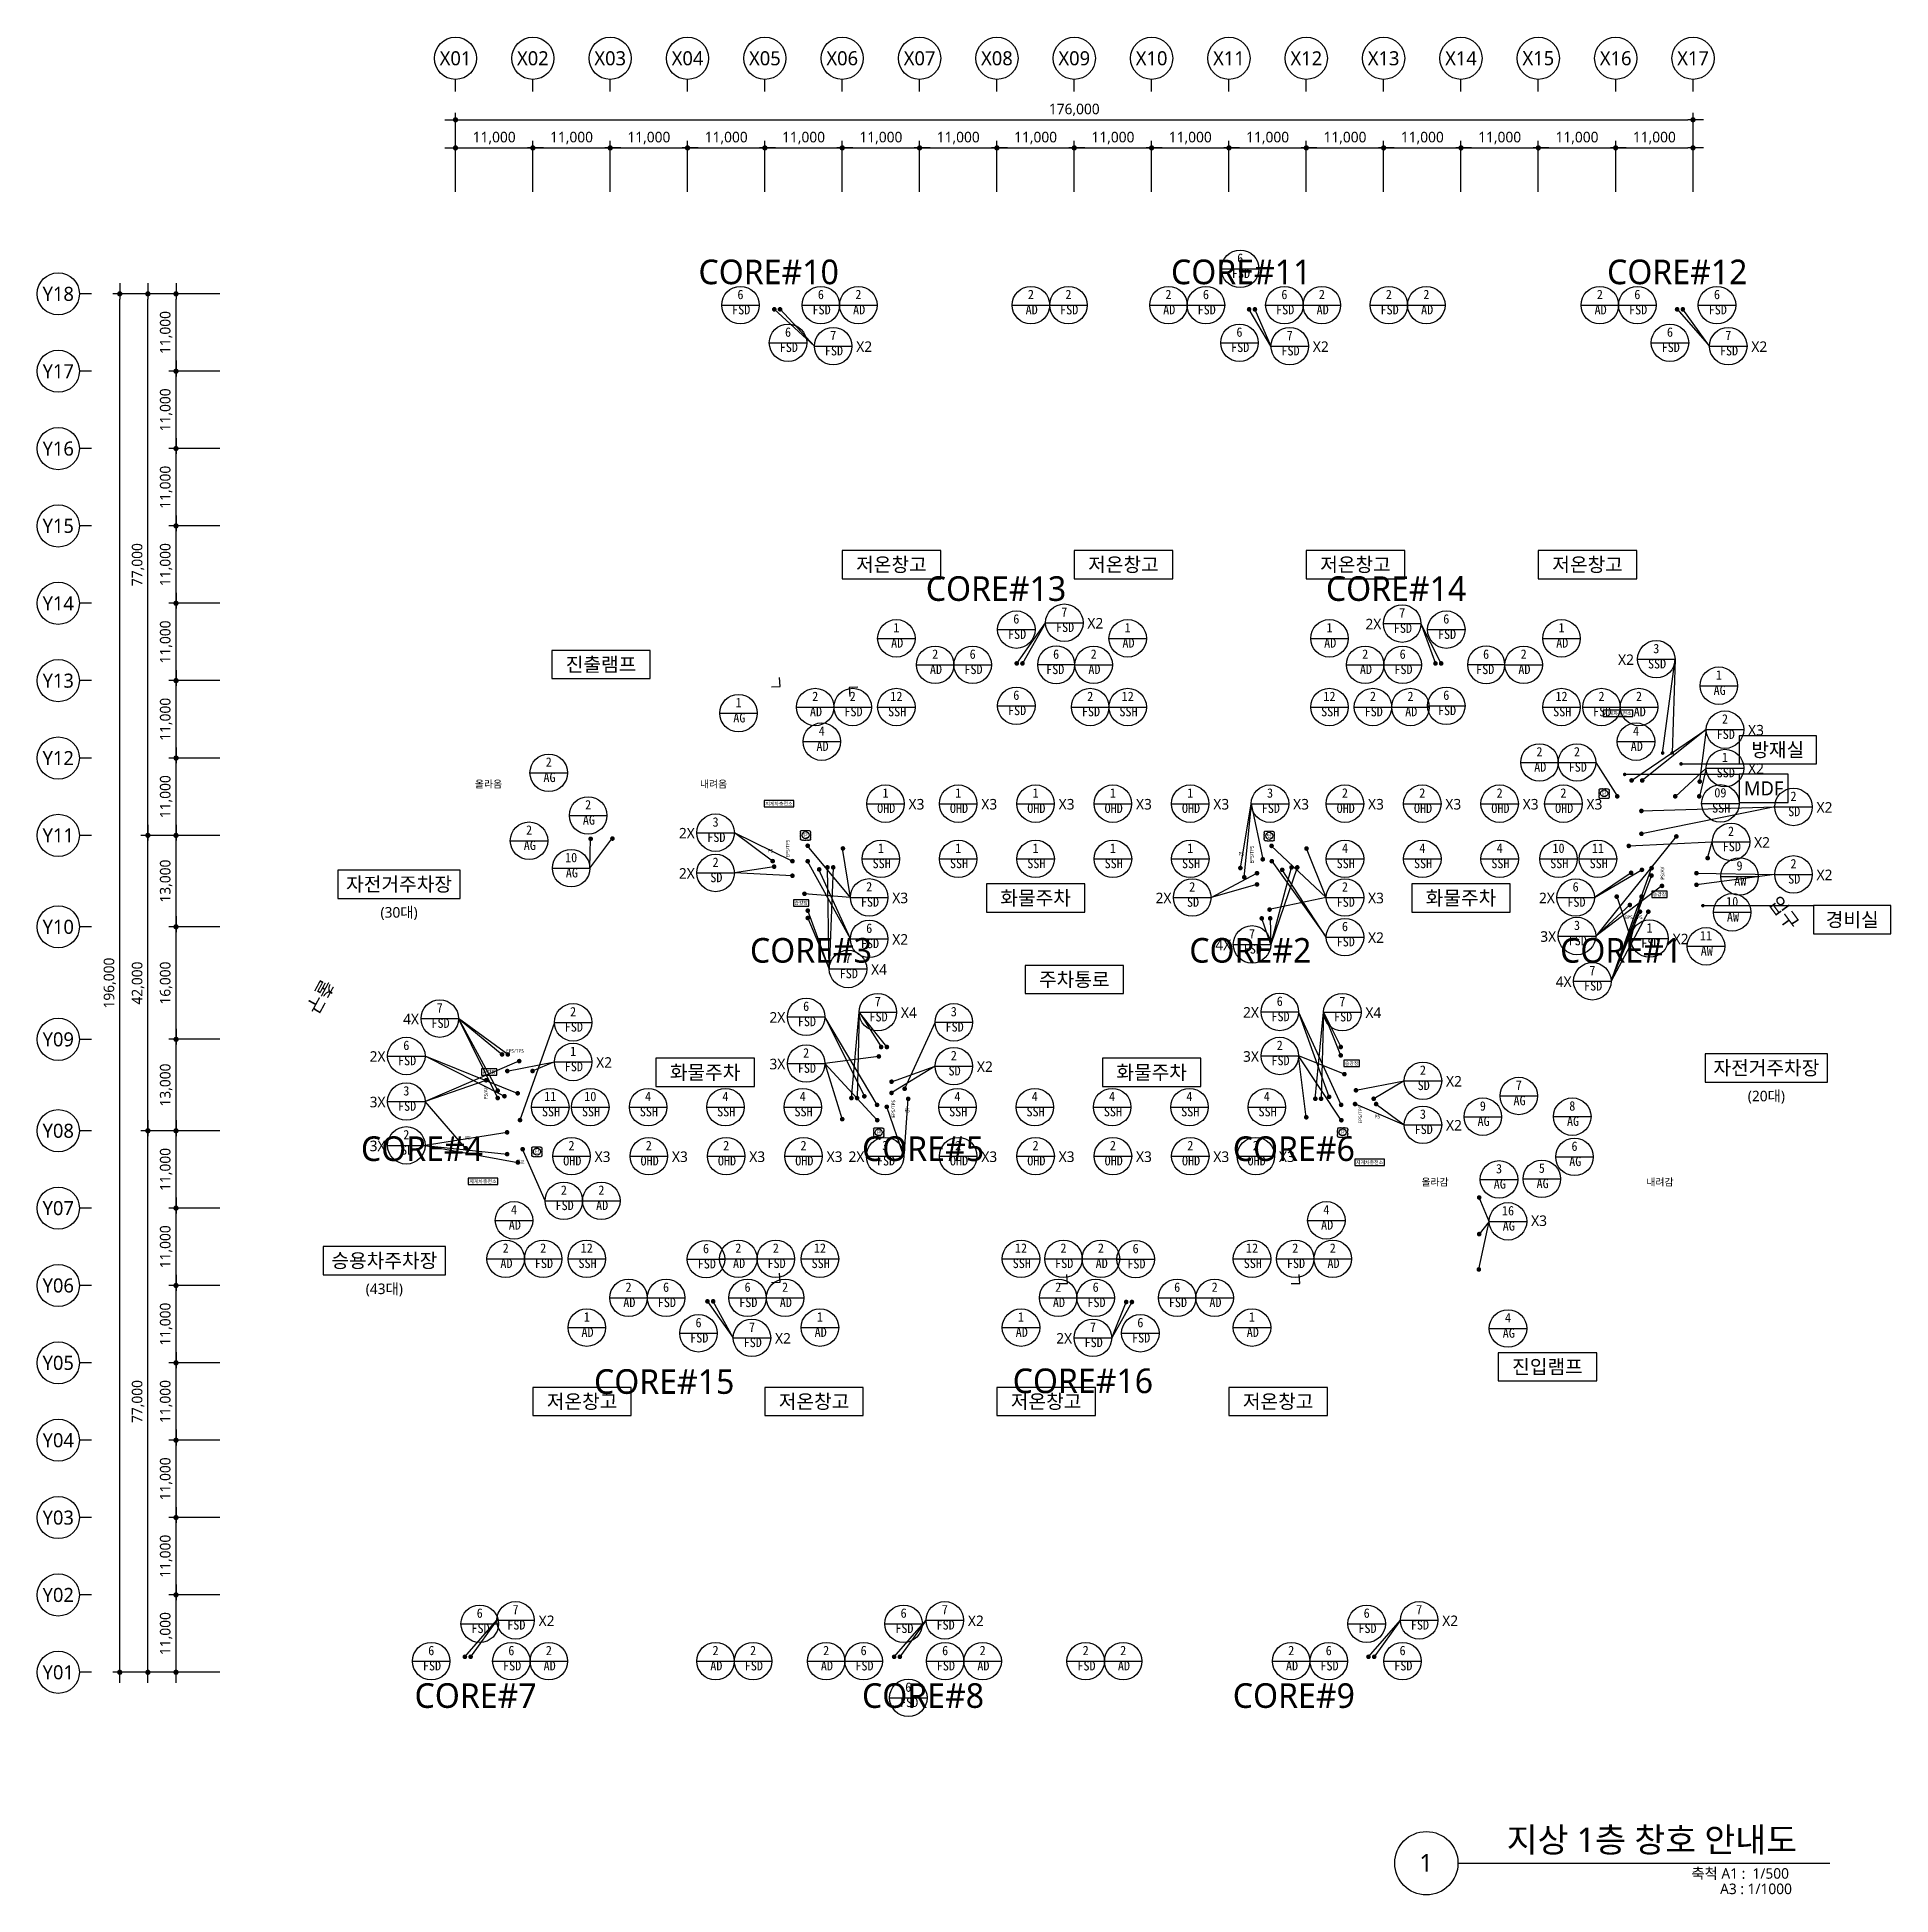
# Model space of a CAD drawing. Header units: millimetres. Extents: x 3479419 to 5579419, y 522746 to 3162891.
# Drawn here: x 4806612 to 5070248, y 1413746 to 1677891 of the extents above; entities that cross this region are included whole.
import ezdxf
from ezdxf.enums import TextEntityAlignment as Align

# ---------------------------------------------------------------- set-up
doc = ezdxf.new("R2010")
doc.units = ezdxf.units.MM
doc.layers.get('Defpoints').update_dxf_attribs({"color": 140})
for name, color, linetype, lineweight in [('A-AXIS-BUBL', 7, 'Continuous', 25), ('A-DIMS', 7, 'Continuous', 25), ('A-MKXX-SYMB', 7, 'Continuous', 25), ('A-XXXX-SYMB', 7, 'Continuous', 25), ('A-XXXX-TXT1', 3, 'Continuous', 25), ('A-XXXX-TXT2', 3, 'Continuous', 25), ('REV-202205', 20, 'Continuous', 25)]:
    doc.layers.add(name, color=color, linetype=linetype, lineweight=lineweight)
doc.layers.add('AA-SYMB', color=1, linetype='Continuous')
doc.styles.add('HY울릉도L', font='')
doc.styles.add('XR-평면도$0$맑은 고딕', font='malgun.ttf')
doc.styles.add('돋움', font='')
doc.styles.add('돋음', font='')
doc.styles.add('맑은 고딕', font='malgun.ttf')
doc.styles.add('맑은고딕', font='malgun.ttf')
doc.styles.get('HY울릉도L').set_extended_font_data('HYwulM')
doc.styles.get('돋움').set_extended_font_data('DotumChe')
doc.styles.get('돋음').set_extended_font_data('Dotum')
doc.dimstyles.new('CDIM', dxfattribs={"dimtxt": 3, "dimasz": 1.5, "dimexe": 2, "dimexo": 1, "dimgap": 1, "dimtad": 1, "dimdec": 0, "dimrnd": 0.5, "dimzin": 0, "dimdsep": 32, "dimlunit": 6, "dimtxsty": 'HY울릉도L', "dimblk1": '_CIDOT', "dimblk2": '_CIDOT', "dimsah": 1, "dimcen": 5.5, "dimclrd": 2, "dimclre": 2, "dimclrt": 7, "dimadec": 0, "dimazin": 0, "dimtfac": 1, "dimtdec": 0, "dimtix": 1, "dimtmove": 2, "dimatfit": 1, "dimldrblk": '_CIDOT', "dimfxl": 1, "dimtolj": 1, "dimtzin": 0, "dimlwd": -1, "dimarcsym": 0})

msp = doc.modelspace()

# ---------------------------------------------------------------- texts
at = {"layer": 'A-XXXX-TXT1', "style": '맑은고딕'}
msp.add_text('지상 1층 창호 안내도', height=3500, dxfattribs=at).set_placement((5056914.1, 1418766), align=Align.BOTTOM_RIGHT)
msp.add_text('1', height=2500, dxfattribs=at).set_placement((5004126.9, 1418299.3), align=Align.MIDDLE)
for s, p in [('축척 A1 :  1/500', (5055760.1, 1417538.3)), ('A3 : 1/1000', (5056181.9, 1415349.2))]:
    msp.add_text(s, height=1500, dxfattribs=at).set_placement(p, align=Align.TOP_RIGHT)
at = {"layer": 'A-XXXX-TXT2', "style": '맑은고딕'}
for s, p in [('X2', (5032581.2, 1588617.1)), ('X3', (5051069.1, 1578601.1)), ('X2', (5051069.1, 1573141.5)), ('X3', (4931668.6, 1568072.4)), ('X3', (4942018.5, 1568072.4)), ('X3', (4953018.5, 1568072.4)), ('X3', (4964018.5, 1568072.4)), ('X3', (4975018.5, 1568072.4)), ('X3', (4986365.6, 1568072.4)), ('X3', (4997018.5, 1568072.4)), ('X3', (5008018.5, 1568072.4)), ('X3', (5019018.5, 1568072.4)), ('X3', (5028088.9, 1568072.4)), ('X2', (5060811.9, 1567615.6)), ('2X', (4899013.5, 1563949)), ('X2', (5051930.3, 1562637.6)), ('2X', (4899013.5, 1558231.5)), ('X2', (5060811.9, 1558022)), ('X3', (4929359.5, 1554751)), ('2X', (4966805.9, 1554733)), ('X3', (4997023, 1554733)), ('2X', (5021334.4, 1554733)), ('X2', (4997023, 1549099.1)), ('3X', (5021518.8, 1549259)), ('X2', (4929359.5, 1548849.5)), ('X2', (5040341.6, 1548898.5)), ('2X', (4979248.5, 1538467.3)), ('2X', (4911892.3, 1537756.9)), ('2X', (4855027.9, 1532198.5)), ('X2', (4887246.4, 1531347.5)), ('3X', (4911892.3, 1531124.7)), ('X2', (4941395.7, 1530747.2)), ('3X', (4979248.5, 1532204.5)), ('X2', (5008113.4, 1528675.2)), ('3X', (4855027.9, 1525727.4)), ('X2', (5008113.4, 1522418.7)), ('3X', (4855027.9, 1519489.2)), ('X3', (4887023, 1517949.2)), ('X3', (4898023, 1517949.2)), ('X3', (4909023, 1517949.2)), ('X3', (4920023, 1517949.2)), ('2X', (4923135.2, 1517949.2)), ('X3', (4942023, 1517949.2)), ('X3', (4953023, 1517949.2)), ('X3', (4964023, 1517949.2)), ('X3', (4975023, 1517949.2)), ('X3', (4984348.6, 1517949.2)), ('X3', (5020215.7, 1508847.9))]:
    msp.add_text(s, height=1500, dxfattribs=at).set_placement(p, align=Align.CENTER)
for s, height, p in [('올라옴', 1000, (4870809, 1571691.2)), ('내려옴', 1000, (4902809, 1571691.2)), ('(30대)', 1500, (4858083.5, 1553440)), ('(20대)', 1500, (5052544.9, 1527324.4)), ('올라감', 1000, (5005414.6, 1515091.2)), ('내려감', 1000, (5037414.6, 1515091.2)), ('(43대)', 1500, (4855986.8, 1499920.6))]:
    msp.add_text(s, height=height, dxfattribs=at).set_placement(p, align=Align.MIDDLE_CENTER)
at = {"layer": 'A-XXXX-TXT2', "ltscale": 100, "style": '맑은 고딕'}
for s, p in [('PS', (4910930.1, 1562211.2)), ('PS', (4977842.1, 1561756.1)), ('EPS/TPS', (5033661.8, 1552743.3)), ('EPS/TPS', (4874561.8, 1533741.2)), ('PS', (4930342.3, 1525275.5)), ('PS', (4997227.6, 1524408.8)), ('PS', (4867871.8, 1521391.2)), ('창고', (4875286.8, 1517991.2))]:
    msp.add_text(s, height=500, dxfattribs=at).set_placement(p, align=Align.MIDDLE_CENTER)
for s, p in [('EPS/TPS', (4913353.2, 1562519.4)), ('EPS/TPS', (4979353.2, 1561669.4)), ('PS/AV', (5037770.2, 1559016.2)), ('PS/AV', (4870414.2, 1527766.2)), ('EPS/TPS', (4928387.6, 1525516.2)), ('EPS/TPS', (4994799.2, 1524680))]:
    msp.add_text(s, height=500, rotation=90, dxfattribs=at).set_placement(p, align=Align.MIDDLE_CENTER)
at = {"layer": 'A-XXXX-TXT2', "style": '맑은고딕'}
for s, rotation, p in [('입구', 306.331039, (5055077.8, 1553373.7)), ('출구', 241.590253, (4846886.4, 1541424.4))]:
    msp.add_text(s, height=2000, rotation=rotation, dxfattribs=at).set_placement(p, align=Align.MIDDLE_CENTER)

# ---------------------------------------------------------------- blocks, each defined once
blk = doc.blocks.new('_CIDOT')
at = {"color": 0, "linetype": 'ByBlock'}
blk.add_line((2, 0), (-1, 0), dxfattribs=at)
at = {"color": 0, "linetype": 'ByBlock', "const_width": 0.5}
blk.add_lwpolyline([(-0.25, 0, 1), (0.25, 0, 1)], format="xyb", close=True, dxfattribs=at)
blk = doc.blocks.new('*D8')
at = {"layer": 'A-DIMS', "lineweight": -2, "transparency": 16777216}
for p, q in [((93193, 67121), (85943, 67121)), ((93193, 56121), (85943, 56121))]:
    blk.add_line(p, q, dxfattribs=at)
at = {"layer": 'A-DIMS', "transparency": 16777216}
blk.add_line((86943, 56871), (86943, 66371), dxfattribs=at)
at = {"layer": 'Defpoints', "color": 0, "transparency": 16777216}
for p in [(86943, 67121), (93693, 67121), (93693, 56121)]:
    blk.add_point(p, dxfattribs=at)
at = {"layer": 'A-DIMS', "transparency": 16777216, "xscale": 750, "yscale": 750, "zscale": 750}
for p, rotation in [((86943, 67121), 90), ((86943, 56121), 270)]:
    blk.add_blockref('_CIDOT', p, dxfattribs=dict(at, rotation=rotation))
at = {"layer": 'A-DIMS', "color": 3, "transparency": 16777216, "insert": (85538, 61621), "char_height": 1500, "attachment_point": 5, "rotation": 90, "style": '맑은고딕'}
blk.add_mtext('\\A1;11,000', dxfattribs=at)
blk = doc.blocks.new('*D9')
at = {"layer": 'A-DIMS', "lineweight": -2, "transparency": 16777216}
for p, q in [((93193, 78121), (85943, 78121)), ((93193, 67121), (85943, 67121))]:
    blk.add_line(p, q, dxfattribs=at)
at = {"layer": 'A-DIMS', "transparency": 16777216}
blk.add_line((86943, 67871), (86943, 77371), dxfattribs=at)
at = {"layer": 'Defpoints', "color": 0, "transparency": 16777216}
for p in [(86943, 78121), (93693, 78121), (93693, 67121)]:
    blk.add_point(p, dxfattribs=at)
at = {"layer": 'A-DIMS', "transparency": 16777216, "xscale": 750, "yscale": 750, "zscale": 750}
for p, rotation in [((86943, 78121), 90), ((86943, 67121), 270)]:
    blk.add_blockref('_CIDOT', p, dxfattribs=dict(at, rotation=rotation))
at = {"layer": 'A-DIMS', "color": 3, "transparency": 16777216, "insert": (85538, 72621), "char_height": 1500, "attachment_point": 5, "rotation": 90, "style": '맑은고딕'}
blk.add_mtext('\\A1;11,000', dxfattribs=at)
blk = doc.blocks.new('*D10')
at = {"layer": 'A-DIMS', "lineweight": -2, "transparency": 16777216}
for p, q in [((93193, 89121), (85943, 89121)), ((93193, 78121), (85943, 78121))]:
    blk.add_line(p, q, dxfattribs=at)
at = {"layer": 'A-DIMS', "transparency": 16777216}
blk.add_line((86943, 78871), (86943, 88371), dxfattribs=at)
at = {"layer": 'Defpoints', "color": 0, "transparency": 16777216}
for p in [(86943, 89121), (93693, 89121), (93693, 78121)]:
    blk.add_point(p, dxfattribs=at)
at = {"layer": 'A-DIMS', "transparency": 16777216, "xscale": 750, "yscale": 750, "zscale": 750}
for p, rotation in [((86943, 89121), 90), ((86943, 78121), 270)]:
    blk.add_blockref('_CIDOT', p, dxfattribs=dict(at, rotation=rotation))
at = {"layer": 'A-DIMS', "color": 3, "transparency": 16777216, "insert": (85538, 83621), "char_height": 1500, "attachment_point": 5, "rotation": 90, "style": '맑은고딕'}
blk.add_mtext('\\A1;11,000', dxfattribs=at)
blk = doc.blocks.new('*D11')
at = {"layer": 'A-DIMS', "lineweight": -2, "transparency": 16777216}
for p, q in [((93193, 100121), (85943, 100121)), ((93193, 89121), (85943, 89121))]:
    blk.add_line(p, q, dxfattribs=at)
at = {"layer": 'A-DIMS', "transparency": 16777216}
blk.add_line((86943, 89871), (86943, 99371), dxfattribs=at)
at = {"layer": 'Defpoints', "color": 0, "transparency": 16777216}
for p in [(86943, 100121), (93693, 100121), (93693, 89121)]:
    blk.add_point(p, dxfattribs=at)
at = {"layer": 'A-DIMS', "transparency": 16777216, "xscale": 750, "yscale": 750, "zscale": 750}
for p, rotation in [((86943, 100121), 90), ((86943, 89121), 270)]:
    blk.add_blockref('_CIDOT', p, dxfattribs=dict(at, rotation=rotation))
at = {"layer": 'A-DIMS', "color": 3, "transparency": 16777216, "insert": (85538, 94621), "char_height": 1500, "attachment_point": 5, "rotation": 90, "style": '맑은고딕'}
blk.add_mtext('\\A1;11,000', dxfattribs=at)
blk = doc.blocks.new('*D12')
at = {"layer": 'A-DIMS', "lineweight": -2, "transparency": 16777216}
for p, q in [((93193, 111121), (85943, 111121)), ((93193, 100121), (85943, 100121))]:
    blk.add_line(p, q, dxfattribs=at)
at = {"layer": 'A-DIMS', "transparency": 16777216}
blk.add_line((86943, 100871), (86943, 110371), dxfattribs=at)
at = {"layer": 'Defpoints', "color": 0, "transparency": 16777216}
for p in [(86943, 111121), (93693, 111121), (93693, 100121)]:
    blk.add_point(p, dxfattribs=at)
at = {"layer": 'A-DIMS', "transparency": 16777216, "xscale": 750, "yscale": 750, "zscale": 750}
for p, rotation in [((86943, 111121), 90), ((86943, 100121), 270)]:
    blk.add_blockref('_CIDOT', p, dxfattribs=dict(at, rotation=rotation))
at = {"layer": 'A-DIMS', "color": 3, "transparency": 16777216, "insert": (85538, 105621), "char_height": 1500, "attachment_point": 5, "rotation": 90, "style": '맑은고딕'}
blk.add_mtext('\\A1;11,000', dxfattribs=at)
blk = doc.blocks.new('*D13')
at = {"layer": 'A-DIMS', "lineweight": -2, "transparency": 16777216}
for p, q in [((93193, 122121), (85943, 122121)), ((93193, 111121), (85943, 111121))]:
    blk.add_line(p, q, dxfattribs=at)
at = {"layer": 'A-DIMS', "transparency": 16777216}
blk.add_line((86943, 111871), (86943, 121371), dxfattribs=at)
at = {"layer": 'Defpoints', "color": 0, "transparency": 16777216}
for p in [(86943, 122121), (93693, 122121), (93693, 111121)]:
    blk.add_point(p, dxfattribs=at)
at = {"layer": 'A-DIMS', "transparency": 16777216, "xscale": 750, "yscale": 750, "zscale": 750}
for p, rotation in [((86943, 122121), 90), ((86943, 111121), 270)]:
    blk.add_blockref('_CIDOT', p, dxfattribs=dict(at, rotation=rotation))
at = {"layer": 'A-DIMS', "color": 3, "transparency": 16777216, "insert": (85538, 116621), "char_height": 1500, "attachment_point": 5, "rotation": 90, "style": '맑은고딕'}
blk.add_mtext('\\A1;11,000', dxfattribs=at)
blk = doc.blocks.new('*D14')
at = {"layer": 'A-DIMS', "lineweight": -2, "transparency": 16777216}
for p, q in [((93193, 135121), (85943, 135121)), ((93193, 122121), (85943, 122121))]:
    blk.add_line(p, q, dxfattribs=at)
at = {"layer": 'A-DIMS', "transparency": 16777216}
blk.add_line((86943, 122871), (86943, 134371), dxfattribs=at)
at = {"layer": 'Defpoints', "color": 0, "transparency": 16777216}
for p in [(86943, 135121), (93693, 135121), (93693, 122121)]:
    blk.add_point(p, dxfattribs=at)
at = {"layer": 'A-DIMS', "transparency": 16777216, "xscale": 750, "yscale": 750, "zscale": 750}
for p, rotation in [((86943, 135121), 90), ((86943, 122121), 270)]:
    blk.add_blockref('_CIDOT', p, dxfattribs=dict(at, rotation=rotation))
at = {"layer": 'A-DIMS', "color": 3, "transparency": 16777216, "insert": (85538, 128621), "char_height": 1500, "attachment_point": 5, "rotation": 90, "style": '맑은고딕'}
blk.add_mtext('\\A1;13,000', dxfattribs=at)
blk = doc.blocks.new('*D15')
at = {"layer": 'A-DIMS', "lineweight": -2, "transparency": 16777216}
for p, q in [((93193, 151121), (85943, 151121)), ((93193, 135121), (85943, 135121))]:
    blk.add_line(p, q, dxfattribs=at)
at = {"layer": 'A-DIMS', "transparency": 16777216}
blk.add_line((86943, 135871), (86943, 150371), dxfattribs=at)
at = {"layer": 'Defpoints', "color": 0, "transparency": 16777216}
for p in [(86943, 151121), (93693, 151121), (93693, 135121)]:
    blk.add_point(p, dxfattribs=at)
at = {"layer": 'A-DIMS', "transparency": 16777216, "xscale": 750, "yscale": 750, "zscale": 750}
for p, rotation in [((86943, 151121), 90), ((86943, 135121), 270)]:
    blk.add_blockref('_CIDOT', p, dxfattribs=dict(at, rotation=rotation))
at = {"layer": 'A-DIMS', "color": 3, "transparency": 16777216, "insert": (85538, 143121), "char_height": 1500, "attachment_point": 5, "rotation": 90, "style": '맑은고딕'}
blk.add_mtext('\\A1;16,000', dxfattribs=at)
blk = doc.blocks.new('*D16')
at = {"layer": 'A-DIMS', "lineweight": -2, "transparency": 16777216}
for p, q in [((93193, 164121), (85943, 164121)), ((93193, 151121), (85943, 151121))]:
    blk.add_line(p, q, dxfattribs=at)
at = {"layer": 'A-DIMS', "transparency": 16777216}
blk.add_line((86943, 151871), (86943, 163371), dxfattribs=at)
at = {"layer": 'Defpoints', "color": 0, "transparency": 16777216}
for p in [(86943, 164121), (93693, 164121), (93693, 151121)]:
    blk.add_point(p, dxfattribs=at)
at = {"layer": 'A-DIMS', "transparency": 16777216, "xscale": 750, "yscale": 750, "zscale": 750}
for p, rotation in [((86943, 164121), 90), ((86943, 151121), 270)]:
    blk.add_blockref('_CIDOT', p, dxfattribs=dict(at, rotation=rotation))
at = {"layer": 'A-DIMS', "color": 3, "transparency": 16777216, "insert": (85538, 157621), "char_height": 1500, "attachment_point": 5, "rotation": 90, "style": '맑은고딕'}
blk.add_mtext('\\A1;13,000', dxfattribs=at)
blk = doc.blocks.new('*D17')
at = {"layer": 'A-DIMS', "lineweight": -2, "transparency": 16777216}
for p, q in [((93193, 175121), (85943, 175121)), ((93193, 164121), (85943, 164121))]:
    blk.add_line(p, q, dxfattribs=at)
at = {"layer": 'A-DIMS', "transparency": 16777216}
blk.add_line((86943, 164871), (86943, 174371), dxfattribs=at)
at = {"layer": 'Defpoints', "color": 0, "transparency": 16777216}
for p in [(86943, 175121), (93693, 175121), (93693, 164121)]:
    blk.add_point(p, dxfattribs=at)
at = {"layer": 'A-DIMS', "transparency": 16777216, "xscale": 750, "yscale": 750, "zscale": 750}
for p, rotation in [((86943, 175121), 90), ((86943, 164121), 270)]:
    blk.add_blockref('_CIDOT', p, dxfattribs=dict(at, rotation=rotation))
at = {"layer": 'A-DIMS', "color": 3, "transparency": 16777216, "insert": (85538, 169621), "char_height": 1500, "attachment_point": 5, "rotation": 90, "style": '맑은고딕'}
blk.add_mtext('\\A1;11,000', dxfattribs=at)
blk = doc.blocks.new('*D18')
at = {"layer": 'A-DIMS', "lineweight": -2, "transparency": 16777216}
for p, q in [((93193, 186121), (85943, 186121)), ((93193, 175121), (85943, 175121))]:
    blk.add_line(p, q, dxfattribs=at)
at = {"layer": 'A-DIMS', "transparency": 16777216}
blk.add_line((86943, 175871), (86943, 185371), dxfattribs=at)
at = {"layer": 'Defpoints', "color": 0, "transparency": 16777216}
for p in [(86943, 186121), (93693, 186121), (93693, 175121)]:
    blk.add_point(p, dxfattribs=at)
at = {"layer": 'A-DIMS', "transparency": 16777216, "xscale": 750, "yscale": 750, "zscale": 750}
for p, rotation in [((86943, 186121), 90), ((86943, 175121), 270)]:
    blk.add_blockref('_CIDOT', p, dxfattribs=dict(at, rotation=rotation))
at = {"layer": 'A-DIMS', "color": 3, "transparency": 16777216, "insert": (85538, 180621), "char_height": 1500, "attachment_point": 5, "rotation": 90, "style": '맑은고딕'}
blk.add_mtext('\\A1;11,000', dxfattribs=at)
blk = doc.blocks.new('*D19')
at = {"layer": 'A-DIMS', "lineweight": -2, "transparency": 16777216}
for p, q in [((93193, 197121), (85943, 197121)), ((93193, 186121), (85943, 186121))]:
    blk.add_line(p, q, dxfattribs=at)
at = {"layer": 'A-DIMS', "transparency": 16777216}
blk.add_line((86943, 186871), (86943, 196371), dxfattribs=at)
at = {"layer": 'Defpoints', "color": 0, "transparency": 16777216}
for p in [(86943, 197121), (93693, 197121), (93693, 186121)]:
    blk.add_point(p, dxfattribs=at)
at = {"layer": 'A-DIMS', "transparency": 16777216, "xscale": 750, "yscale": 750, "zscale": 750}
for p, rotation in [((86943, 197121), 90), ((86943, 186121), 270)]:
    blk.add_blockref('_CIDOT', p, dxfattribs=dict(at, rotation=rotation))
at = {"layer": 'A-DIMS', "color": 3, "transparency": 16777216, "insert": (85538, 191621), "char_height": 1500, "attachment_point": 5, "rotation": 90, "style": '맑은고딕'}
blk.add_mtext('\\A1;11,000', dxfattribs=at)
blk = doc.blocks.new('*D20')
at = {"layer": 'A-DIMS', "lineweight": -2, "transparency": 16777216}
for p, q in [((93193, 208121), (85943, 208121)), ((93193, 197121), (85943, 197121))]:
    blk.add_line(p, q, dxfattribs=at)
at = {"layer": 'A-DIMS', "transparency": 16777216}
blk.add_line((86943, 197871), (86943, 207371), dxfattribs=at)
at = {"layer": 'Defpoints', "color": 0, "transparency": 16777216}
for p in [(86943, 208121), (93693, 208121), (93693, 197121)]:
    blk.add_point(p, dxfattribs=at)
at = {"layer": 'A-DIMS', "transparency": 16777216, "xscale": 750, "yscale": 750, "zscale": 750}
for p, rotation in [((86943, 208121), 90), ((86943, 197121), 270)]:
    blk.add_blockref('_CIDOT', p, dxfattribs=dict(at, rotation=rotation))
at = {"layer": 'A-DIMS', "color": 3, "transparency": 16777216, "insert": (85538, 202621), "char_height": 1500, "attachment_point": 5, "rotation": 90, "style": '맑은고딕'}
blk.add_mtext('\\A1;11,000', dxfattribs=at)
blk = doc.blocks.new('*D21')
at = {"layer": 'A-DIMS', "lineweight": -2, "transparency": 16777216}
for p, q in [((93193, 219121), (85943, 219121)), ((93193, 208121), (85943, 208121))]:
    blk.add_line(p, q, dxfattribs=at)
at = {"layer": 'A-DIMS', "transparency": 16777216}
blk.add_line((86943, 208871), (86943, 218371), dxfattribs=at)
at = {"layer": 'Defpoints', "color": 0, "transparency": 16777216}
for p in [(86943, 219121), (93693, 219121), (93693, 208121)]:
    blk.add_point(p, dxfattribs=at)
at = {"layer": 'A-DIMS', "transparency": 16777216, "xscale": 750, "yscale": 750, "zscale": 750}
for p, rotation in [((86943, 219121), 90), ((86943, 208121), 270)]:
    blk.add_blockref('_CIDOT', p, dxfattribs=dict(at, rotation=rotation))
at = {"layer": 'A-DIMS', "color": 3, "transparency": 16777216, "insert": (85538, 213621), "char_height": 1500, "attachment_point": 5, "rotation": 90, "style": '맑은고딕'}
blk.add_mtext('\\A1;11,000', dxfattribs=at)
blk = doc.blocks.new('*D22')
at = {"layer": 'A-DIMS', "lineweight": -2, "transparency": 16777216}
for p, q in [((93193, 230121), (85943, 230121)), ((93193, 219121), (85943, 219121))]:
    blk.add_line(p, q, dxfattribs=at)
at = {"layer": 'A-DIMS', "transparency": 16777216}
blk.add_line((86943, 219871), (86943, 229371), dxfattribs=at)
at = {"layer": 'Defpoints', "color": 0, "transparency": 16777216}
for p in [(86943, 230121), (93693, 230121), (93693, 219121)]:
    blk.add_point(p, dxfattribs=at)
at = {"layer": 'A-DIMS', "transparency": 16777216, "xscale": 750, "yscale": 750, "zscale": 750}
for p, rotation in [((86943, 230121), 90), ((86943, 219121), 270)]:
    blk.add_blockref('_CIDOT', p, dxfattribs=dict(at, rotation=rotation))
at = {"layer": 'A-DIMS', "color": 3, "transparency": 16777216, "insert": (85538, 224621), "char_height": 1500, "attachment_point": 5, "rotation": 90, "style": '맑은고딕'}
blk.add_mtext('\\A1;11,000', dxfattribs=at)
blk = doc.blocks.new('*D23')
at = {"layer": 'A-DIMS', "lineweight": -2, "transparency": 16777216}
for p, q in [((93193, 241121), (85943, 241121)), ((93193, 230121), (85943, 230121))]:
    blk.add_line(p, q, dxfattribs=at)
at = {"layer": 'A-DIMS', "transparency": 16777216}
blk.add_line((86943, 230871), (86943, 240371), dxfattribs=at)
at = {"layer": 'Defpoints', "color": 0, "transparency": 16777216}
for p in [(86943, 241121), (93693, 241121), (93693, 230121)]:
    blk.add_point(p, dxfattribs=at)
at = {"layer": 'A-DIMS', "transparency": 16777216, "xscale": 750, "yscale": 750, "zscale": 750}
for p, rotation in [((86943, 241121), 90), ((86943, 230121), 270)]:
    blk.add_blockref('_CIDOT', p, dxfattribs=dict(at, rotation=rotation))
at = {"layer": 'A-DIMS', "color": 3, "transparency": 16777216, "insert": (85538, 235621), "char_height": 1500, "attachment_point": 5, "rotation": 90, "style": '맑은고딕'}
blk.add_mtext('\\A1;11,000', dxfattribs=at)
blk = doc.blocks.new('*D24')
at = {"layer": 'A-DIMS', "lineweight": -2, "transparency": 16777216}
for p, q in [((93193, 122121), (81943, 122121)), ((93193, 45121), (81943, 45121))]:
    blk.add_line(p, q, dxfattribs=at)
at = {"layer": 'A-DIMS', "transparency": 16777216}
blk.add_line((82943, 45871), (82943, 121371), dxfattribs=at)
at = {"layer": 'Defpoints', "color": 0, "transparency": 16777216}
for p in [(82943, 122121), (93693, 122121), (93693, 45121)]:
    blk.add_point(p, dxfattribs=at)
at = {"layer": 'A-DIMS', "transparency": 16777216, "xscale": 750, "yscale": 750, "zscale": 750}
for p, rotation in [((82943, 122121), 90), ((82943, 45121), 270)]:
    blk.add_blockref('_CIDOT', p, dxfattribs=dict(at, rotation=rotation))
at = {"layer": 'A-DIMS', "color": 3, "transparency": 16777216, "insert": (81542, 83621), "char_height": 1500, "attachment_point": 5, "rotation": 90, "style": '맑은고딕'}
blk.add_mtext('\\A1;77,000', dxfattribs=at)
blk = doc.blocks.new('*D25')
at = {"layer": 'A-DIMS', "lineweight": -2, "transparency": 16777216}
for p, q in [((93193, 241121), (77943, 241121)), ((93193, 45121), (77943, 45121))]:
    blk.add_line(p, q, dxfattribs=at)
at = {"layer": 'A-DIMS', "transparency": 16777216}
blk.add_line((78943, 45871), (78943, 240371), dxfattribs=at)
at = {"layer": 'Defpoints', "color": 0, "transparency": 16777216}
for p in [(78943, 241121), (93693, 241121), (93693, 45121)]:
    blk.add_point(p, dxfattribs=at)
at = {"layer": 'A-DIMS', "transparency": 16777216, "xscale": 750, "yscale": 750, "zscale": 750}
for p, rotation in [((78943, 241121), 90), ((78943, 45121), 270)]:
    blk.add_blockref('_CIDOT', p, dxfattribs=dict(at, rotation=rotation))
at = {"layer": 'A-DIMS', "color": 3, "transparency": 16777216, "insert": (77538, 143121), "char_height": 1500, "attachment_point": 5, "rotation": 90, "style": '맑은고딕'}
blk.add_mtext('\\A1;196,000', dxfattribs=at)
blk = doc.blocks.new('*D26')
at = {"layer": 'A-DIMS', "lineweight": -2, "transparency": 16777216}
for p, q in [((93193, 56121), (85943, 56121)), ((93193, 45121), (85943, 45121))]:
    blk.add_line(p, q, dxfattribs=at)
at = {"layer": 'A-DIMS', "transparency": 16777216}
blk.add_line((86943, 45871), (86943, 55371), dxfattribs=at)
at = {"layer": 'Defpoints', "color": 0, "transparency": 16777216}
for p in [(86943, 56121), (93693, 56121), (93693, 45121)]:
    blk.add_point(p, dxfattribs=at)
at = {"layer": 'A-DIMS', "transparency": 16777216, "xscale": 750, "yscale": 750, "zscale": 750}
for p, rotation in [((86943, 56121), 90), ((86943, 45121), 270)]:
    blk.add_blockref('_CIDOT', p, dxfattribs=dict(at, rotation=rotation))
at = {"layer": 'A-DIMS', "color": 3, "transparency": 16777216, "insert": (85538, 50621), "char_height": 1500, "attachment_point": 5, "rotation": 90, "style": '맑은고딕'}
blk.add_mtext('\\A1;11,000', dxfattribs=at)
blk = doc.blocks.new('*D27')
at = {"layer": 'A-DIMS', "lineweight": -2, "transparency": 16777216}
for p, q in [((93193, 164121), (81943, 164121)), ((93193, 122121), (81943, 122121))]:
    blk.add_line(p, q, dxfattribs=at)
at = {"layer": 'A-DIMS', "transparency": 16777216}
blk.add_line((82943, 122871), (82943, 163371), dxfattribs=at)
at = {"layer": 'Defpoints', "color": 0, "transparency": 16777216}
for p in [(82943, 164121), (93693, 164121), (93693, 122121)]:
    blk.add_point(p, dxfattribs=at)
at = {"layer": 'A-DIMS', "transparency": 16777216, "xscale": 750, "yscale": 750, "zscale": 750}
for p, rotation in [((82943, 164121), 90), ((82943, 122121), 270)]:
    blk.add_blockref('_CIDOT', p, dxfattribs=dict(at, rotation=rotation))
at = {"layer": 'A-DIMS', "color": 3, "transparency": 16777216, "insert": (81542, 143121), "char_height": 1500, "attachment_point": 5, "rotation": 90, "style": '맑은고딕'}
blk.add_mtext('\\A1;42,000', dxfattribs=at)
blk = doc.blocks.new('*D28')
at = {"layer": 'A-DIMS', "lineweight": -2, "transparency": 16777216}
for p, q in [((93193, 241121), (81943, 241121)), ((93193, 164121), (81943, 164121))]:
    blk.add_line(p, q, dxfattribs=at)
at = {"layer": 'A-DIMS', "transparency": 16777216}
blk.add_line((82943, 164871), (82943, 240371), dxfattribs=at)
at = {"layer": 'Defpoints', "color": 0, "transparency": 16777216}
for p in [(82943, 241121), (93693, 241121), (93693, 164121)]:
    blk.add_point(p, dxfattribs=at)
at = {"layer": 'A-DIMS', "transparency": 16777216, "xscale": 750, "yscale": 750, "zscale": 750}
for p, rotation in [((82943, 241121), 90), ((82943, 164121), 270)]:
    blk.add_blockref('_CIDOT', p, dxfattribs=dict(at, rotation=rotation))
at = {"layer": 'A-DIMS', "color": 3, "transparency": 16777216, "insert": (81542, 202621), "char_height": 1500, "attachment_point": 5, "rotation": 90, "style": '맑은고딕'}
blk.add_mtext('\\A1;77,000', dxfattribs=at)
blk = doc.blocks.new('*D29')
at = {"layer": 'A-DIMS', "lineweight": -2, "transparency": 16777216}
for p, q in [((148693, 255621), (148693, 262871)), ((159693, 255621), (159693, 262871))]:
    blk.add_line(p, q, dxfattribs=at)
at = {"layer": 'A-DIMS', "transparency": 16777216}
blk.add_line((149443, 261871), (158943, 261871), dxfattribs=at)
at = {"layer": 'Defpoints', "color": 0, "transparency": 16777216}
for p in [(159693, 261871), (148693, 255121), (159693, 255121)]:
    blk.add_point(p, dxfattribs=at)
at = {"layer": 'A-DIMS', "transparency": 16777216, "xscale": 750, "yscale": 750, "zscale": 750, "rotation": 180}
blk.add_blockref('_CIDOT', (148693, 261871), dxfattribs=at)
at = {"layer": 'A-DIMS', "transparency": 16777216, "xscale": 750, "yscale": 750, "zscale": 750}
blk.add_blockref('_CIDOT', (159693, 261871), dxfattribs=at)
at = {"layer": 'A-DIMS', "color": 3, "transparency": 16777216, "insert": (154193, 263275), "char_height": 1500, "attachment_point": 5, "style": '맑은고딕'}
blk.add_mtext('\\A1;11,000', dxfattribs=at)
blk = doc.blocks.new('*D30')
at = {"layer": 'A-DIMS', "lineweight": -2, "transparency": 16777216}
for p, q in [((159693, 255621), (159693, 262871)), ((170693, 255621), (170693, 262871))]:
    blk.add_line(p, q, dxfattribs=at)
at = {"layer": 'A-DIMS', "transparency": 16777216}
blk.add_line((160443, 261871), (169943, 261871), dxfattribs=at)
at = {"layer": 'Defpoints', "color": 0, "transparency": 16777216}
for p in [(170693, 261871), (159693, 255121), (170693, 255121)]:
    blk.add_point(p, dxfattribs=at)
at = {"layer": 'A-DIMS', "transparency": 16777216, "xscale": 750, "yscale": 750, "zscale": 750, "rotation": 180}
blk.add_blockref('_CIDOT', (159693, 261871), dxfattribs=at)
at = {"layer": 'A-DIMS', "transparency": 16777216, "xscale": 750, "yscale": 750, "zscale": 750}
blk.add_blockref('_CIDOT', (170693, 261871), dxfattribs=at)
at = {"layer": 'A-DIMS', "color": 3, "transparency": 16777216, "insert": (165193, 263275), "char_height": 1500, "attachment_point": 5, "style": '맑은고딕'}
blk.add_mtext('\\A1;11,000', dxfattribs=at)
blk = doc.blocks.new('*D31')
at = {"layer": 'A-DIMS', "lineweight": -2, "transparency": 16777216}
for p, q in [((170693, 255621), (170693, 262871)), ((181693, 255621), (181693, 262871))]:
    blk.add_line(p, q, dxfattribs=at)
at = {"layer": 'A-DIMS', "transparency": 16777216}
blk.add_line((171443, 261871), (180943, 261871), dxfattribs=at)
at = {"layer": 'Defpoints', "color": 0, "transparency": 16777216}
for p in [(181693, 261871), (170693, 255121), (181693, 255121)]:
    blk.add_point(p, dxfattribs=at)
at = {"layer": 'A-DIMS', "transparency": 16777216, "xscale": 750, "yscale": 750, "zscale": 750, "rotation": 180}
blk.add_blockref('_CIDOT', (170693, 261871), dxfattribs=at)
at = {"layer": 'A-DIMS', "transparency": 16777216, "xscale": 750, "yscale": 750, "zscale": 750}
blk.add_blockref('_CIDOT', (181693, 261871), dxfattribs=at)
at = {"layer": 'A-DIMS', "color": 3, "transparency": 16777216, "insert": (176193, 263275), "char_height": 1500, "attachment_point": 5, "style": '맑은고딕'}
blk.add_mtext('\\A1;11,000', dxfattribs=at)
blk = doc.blocks.new('*D32')
at = {"layer": 'A-DIMS', "lineweight": -2, "transparency": 16777216}
for p, q in [((181693, 255621), (181693, 262871)), ((192693, 255621), (192693, 262871))]:
    blk.add_line(p, q, dxfattribs=at)
at = {"layer": 'A-DIMS', "transparency": 16777216}
blk.add_line((182443, 261871), (191943, 261871), dxfattribs=at)
at = {"layer": 'Defpoints', "color": 0, "transparency": 16777216}
for p in [(192693, 261871), (181693, 255121), (192693, 255121)]:
    blk.add_point(p, dxfattribs=at)
at = {"layer": 'A-DIMS', "transparency": 16777216, "xscale": 750, "yscale": 750, "zscale": 750, "rotation": 180}
blk.add_blockref('_CIDOT', (181693, 261871), dxfattribs=at)
at = {"layer": 'A-DIMS', "transparency": 16777216, "xscale": 750, "yscale": 750, "zscale": 750}
blk.add_blockref('_CIDOT', (192693, 261871), dxfattribs=at)
at = {"layer": 'A-DIMS', "color": 3, "transparency": 16777216, "insert": (187193, 263275), "char_height": 1500, "attachment_point": 5, "style": '맑은고딕'}
blk.add_mtext('\\A1;11,000', dxfattribs=at)
blk = doc.blocks.new('*D33')
at = {"layer": 'A-DIMS', "lineweight": -2, "transparency": 16777216}
for p, q in [((192693, 255621), (192693, 262871)), ((203693, 255621), (203693, 262871))]:
    blk.add_line(p, q, dxfattribs=at)
at = {"layer": 'A-DIMS', "transparency": 16777216}
blk.add_line((193443, 261871), (202943, 261871), dxfattribs=at)
at = {"layer": 'Defpoints', "color": 0, "transparency": 16777216}
for p in [(203693, 261871), (192693, 255121), (203693, 255121)]:
    blk.add_point(p, dxfattribs=at)
at = {"layer": 'A-DIMS', "transparency": 16777216, "xscale": 750, "yscale": 750, "zscale": 750, "rotation": 180}
blk.add_blockref('_CIDOT', (192693, 261871), dxfattribs=at)
at = {"layer": 'A-DIMS', "transparency": 16777216, "xscale": 750, "yscale": 750, "zscale": 750}
blk.add_blockref('_CIDOT', (203693, 261871), dxfattribs=at)
at = {"layer": 'A-DIMS', "color": 3, "transparency": 16777216, "insert": (198193, 263275), "char_height": 1500, "attachment_point": 5, "style": '맑은고딕'}
blk.add_mtext('\\A1;11,000', dxfattribs=at)
blk = doc.blocks.new('*D34')
at = {"layer": 'A-DIMS', "lineweight": -2, "transparency": 16777216}
for p, q in [((203693, 255621), (203693, 262871)), ((214693, 255621), (214693, 262871))]:
    blk.add_line(p, q, dxfattribs=at)
at = {"layer": 'A-DIMS', "transparency": 16777216}
blk.add_line((204443, 261871), (213943, 261871), dxfattribs=at)
at = {"layer": 'Defpoints', "color": 0, "transparency": 16777216}
for p in [(214693, 261871), (203693, 255121), (214693, 255121)]:
    blk.add_point(p, dxfattribs=at)
at = {"layer": 'A-DIMS', "transparency": 16777216, "xscale": 750, "yscale": 750, "zscale": 750, "rotation": 180}
blk.add_blockref('_CIDOT', (203693, 261871), dxfattribs=at)
at = {"layer": 'A-DIMS', "transparency": 16777216, "xscale": 750, "yscale": 750, "zscale": 750}
blk.add_blockref('_CIDOT', (214693, 261871), dxfattribs=at)
at = {"layer": 'A-DIMS', "color": 3, "transparency": 16777216, "insert": (209193, 263275), "char_height": 1500, "attachment_point": 5, "style": '맑은고딕'}
blk.add_mtext('\\A1;11,000', dxfattribs=at)
blk = doc.blocks.new('*D35')
at = {"layer": 'A-DIMS', "lineweight": -2, "transparency": 16777216}
for p, q in [((214693, 255621), (214693, 262871)), ((225693, 255621), (225693, 262871))]:
    blk.add_line(p, q, dxfattribs=at)
at = {"layer": 'A-DIMS', "transparency": 16777216}
blk.add_line((215443, 261871), (224943, 261871), dxfattribs=at)
at = {"layer": 'Defpoints', "color": 0, "transparency": 16777216}
for p in [(225693, 261871), (214693, 255121), (225693, 255121)]:
    blk.add_point(p, dxfattribs=at)
at = {"layer": 'A-DIMS', "transparency": 16777216, "xscale": 750, "yscale": 750, "zscale": 750, "rotation": 180}
blk.add_blockref('_CIDOT', (214693, 261871), dxfattribs=at)
at = {"layer": 'A-DIMS', "transparency": 16777216, "xscale": 750, "yscale": 750, "zscale": 750}
blk.add_blockref('_CIDOT', (225693, 261871), dxfattribs=at)
at = {"layer": 'A-DIMS', "color": 3, "transparency": 16777216, "insert": (220193, 263275), "char_height": 1500, "attachment_point": 5, "style": '맑은고딕'}
blk.add_mtext('\\A1;11,000', dxfattribs=at)
blk = doc.blocks.new('*D36')
at = {"layer": 'A-DIMS', "lineweight": -2, "transparency": 16777216}
for p, q in [((225693, 255621), (225693, 262871)), ((236693, 255621), (236693, 262871))]:
    blk.add_line(p, q, dxfattribs=at)
at = {"layer": 'A-DIMS', "transparency": 16777216}
blk.add_line((226443, 261871), (235943, 261871), dxfattribs=at)
at = {"layer": 'Defpoints', "color": 0, "transparency": 16777216}
for p in [(236693, 261871), (225693, 255121), (236693, 255121)]:
    blk.add_point(p, dxfattribs=at)
at = {"layer": 'A-DIMS', "transparency": 16777216, "xscale": 750, "yscale": 750, "zscale": 750, "rotation": 180}
blk.add_blockref('_CIDOT', (225693, 261871), dxfattribs=at)
at = {"layer": 'A-DIMS', "transparency": 16777216, "xscale": 750, "yscale": 750, "zscale": 750}
blk.add_blockref('_CIDOT', (236693, 261871), dxfattribs=at)
at = {"layer": 'A-DIMS', "color": 3, "transparency": 16777216, "insert": (231193, 263275), "char_height": 1500, "attachment_point": 5, "style": '맑은고딕'}
blk.add_mtext('\\A1;11,000', dxfattribs=at)
blk = doc.blocks.new('*D37')
at = {"layer": 'A-DIMS', "lineweight": -2, "transparency": 16777216}
for p, q in [((236693, 255621), (236693, 262871)), ((247693, 255621), (247693, 262871))]:
    blk.add_line(p, q, dxfattribs=at)
at = {"layer": 'A-DIMS', "transparency": 16777216}
blk.add_line((237443, 261871), (246943, 261871), dxfattribs=at)
at = {"layer": 'Defpoints', "color": 0, "transparency": 16777216}
for p in [(247693, 261871), (236693, 255121), (247693, 255121)]:
    blk.add_point(p, dxfattribs=at)
at = {"layer": 'A-DIMS', "transparency": 16777216, "xscale": 750, "yscale": 750, "zscale": 750, "rotation": 180}
blk.add_blockref('_CIDOT', (236693, 261871), dxfattribs=at)
at = {"layer": 'A-DIMS', "transparency": 16777216, "xscale": 750, "yscale": 750, "zscale": 750}
blk.add_blockref('_CIDOT', (247693, 261871), dxfattribs=at)
at = {"layer": 'A-DIMS', "color": 3, "transparency": 16777216, "insert": (242193, 263275), "char_height": 1500, "attachment_point": 5, "style": '맑은고딕'}
blk.add_mtext('\\A1;11,000', dxfattribs=at)
blk = doc.blocks.new('*D38')
at = {"layer": 'A-DIMS', "lineweight": -2, "transparency": 16777216}
for p, q in [((247693, 255621), (247693, 262871)), ((258693, 255621), (258693, 262871))]:
    blk.add_line(p, q, dxfattribs=at)
at = {"layer": 'A-DIMS', "transparency": 16777216}
blk.add_line((248443, 261871), (257943, 261871), dxfattribs=at)
at = {"layer": 'Defpoints', "color": 0, "transparency": 16777216}
for p in [(258693, 261871), (247693, 255121), (258693, 255121)]:
    blk.add_point(p, dxfattribs=at)
at = {"layer": 'A-DIMS', "transparency": 16777216, "xscale": 750, "yscale": 750, "zscale": 750, "rotation": 180}
blk.add_blockref('_CIDOT', (247693, 261871), dxfattribs=at)
at = {"layer": 'A-DIMS', "transparency": 16777216, "xscale": 750, "yscale": 750, "zscale": 750}
blk.add_blockref('_CIDOT', (258693, 261871), dxfattribs=at)
at = {"layer": 'A-DIMS', "color": 3, "transparency": 16777216, "insert": (253193, 263275), "char_height": 1500, "attachment_point": 5, "style": '맑은고딕'}
blk.add_mtext('\\A1;11,000', dxfattribs=at)
blk = doc.blocks.new('*D39')
at = {"layer": 'A-DIMS', "lineweight": -2, "transparency": 16777216}
for p, q in [((258693, 255621), (258693, 262871)), ((269693, 255621), (269693, 262871))]:
    blk.add_line(p, q, dxfattribs=at)
at = {"layer": 'A-DIMS', "transparency": 16777216}
blk.add_line((259443, 261871), (268943, 261871), dxfattribs=at)
at = {"layer": 'Defpoints', "color": 0, "transparency": 16777216}
for p in [(269693, 261871), (258693, 255121), (269693, 255121)]:
    blk.add_point(p, dxfattribs=at)
at = {"layer": 'A-DIMS', "transparency": 16777216, "xscale": 750, "yscale": 750, "zscale": 750, "rotation": 180}
blk.add_blockref('_CIDOT', (258693, 261871), dxfattribs=at)
at = {"layer": 'A-DIMS', "transparency": 16777216, "xscale": 750, "yscale": 750, "zscale": 750}
blk.add_blockref('_CIDOT', (269693, 261871), dxfattribs=at)
at = {"layer": 'A-DIMS', "color": 3, "transparency": 16777216, "insert": (264193, 263275), "char_height": 1500, "attachment_point": 5, "style": '맑은고딕'}
blk.add_mtext('\\A1;11,000', dxfattribs=at)
blk = doc.blocks.new('*D40')
at = {"layer": 'A-DIMS', "lineweight": -2, "transparency": 16777216}
for p, q in [((269693, 255621), (269693, 262871)), ((280693, 255621), (280693, 262871))]:
    blk.add_line(p, q, dxfattribs=at)
at = {"layer": 'A-DIMS', "transparency": 16777216}
blk.add_line((270443, 261871), (279943, 261871), dxfattribs=at)
at = {"layer": 'Defpoints', "color": 0, "transparency": 16777216}
for p in [(280693, 261871), (269693, 255121), (280693, 255121)]:
    blk.add_point(p, dxfattribs=at)
at = {"layer": 'A-DIMS', "transparency": 16777216, "xscale": 750, "yscale": 750, "zscale": 750, "rotation": 180}
blk.add_blockref('_CIDOT', (269693, 261871), dxfattribs=at)
at = {"layer": 'A-DIMS', "transparency": 16777216, "xscale": 750, "yscale": 750, "zscale": 750}
blk.add_blockref('_CIDOT', (280693, 261871), dxfattribs=at)
at = {"layer": 'A-DIMS', "color": 3, "transparency": 16777216, "insert": (275193, 263275), "char_height": 1500, "attachment_point": 5, "style": '맑은고딕'}
blk.add_mtext('\\A1;11,000', dxfattribs=at)
blk = doc.blocks.new('*D41')
at = {"layer": 'A-DIMS', "lineweight": -2, "transparency": 16777216}
for p, q in [((280693, 255621), (280693, 262871)), ((291693, 255621), (291693, 262871))]:
    blk.add_line(p, q, dxfattribs=at)
at = {"layer": 'A-DIMS', "transparency": 16777216}
blk.add_line((281443, 261871), (290943, 261871), dxfattribs=at)
at = {"layer": 'Defpoints', "color": 0, "transparency": 16777216}
for p in [(291693, 261871), (280693, 255121), (291693, 255121)]:
    blk.add_point(p, dxfattribs=at)
at = {"layer": 'A-DIMS', "transparency": 16777216, "xscale": 750, "yscale": 750, "zscale": 750, "rotation": 180}
blk.add_blockref('_CIDOT', (280693, 261871), dxfattribs=at)
at = {"layer": 'A-DIMS', "transparency": 16777216, "xscale": 750, "yscale": 750, "zscale": 750}
blk.add_blockref('_CIDOT', (291693, 261871), dxfattribs=at)
at = {"layer": 'A-DIMS', "color": 3, "transparency": 16777216, "insert": (286193, 263275), "char_height": 1500, "attachment_point": 5, "style": '맑은고딕'}
blk.add_mtext('\\A1;11,000', dxfattribs=at)
blk = doc.blocks.new('*D42')
at = {"layer": 'A-DIMS', "lineweight": -2, "transparency": 16777216}
for p, q in [((126693, 255621), (126693, 266871)), ((302693, 255621), (302693, 266871))]:
    blk.add_line(p, q, dxfattribs=at)
at = {"layer": 'A-DIMS', "transparency": 16777216}
blk.add_line((127443, 265871), (301943, 265871), dxfattribs=at)
at = {"layer": 'Defpoints', "color": 0, "transparency": 16777216}
for p in [(302693, 265871), (126693, 255121), (302693, 255121)]:
    blk.add_point(p, dxfattribs=at)
at = {"layer": 'A-DIMS', "transparency": 16777216, "xscale": 750, "yscale": 750, "zscale": 750, "rotation": 180}
blk.add_blockref('_CIDOT', (126693, 265871), dxfattribs=at)
at = {"layer": 'A-DIMS', "transparency": 16777216, "xscale": 750, "yscale": 750, "zscale": 750}
blk.add_blockref('_CIDOT', (302693, 265871), dxfattribs=at)
at = {"layer": 'A-DIMS', "color": 3, "transparency": 16777216, "insert": (214693, 267275), "char_height": 1500, "attachment_point": 5, "style": '맑은고딕'}
blk.add_mtext('\\A1;176,000', dxfattribs=at)
blk = doc.blocks.new('*D43')
at = {"layer": 'A-DIMS', "lineweight": -2, "transparency": 16777216}
for p, q in [((291693, 255621), (291693, 262871)), ((302693, 255621), (302693, 262871))]:
    blk.add_line(p, q, dxfattribs=at)
at = {"layer": 'A-DIMS', "transparency": 16777216}
blk.add_line((292443, 261871), (301943, 261871), dxfattribs=at)
at = {"layer": 'Defpoints', "color": 0, "transparency": 16777216}
for p in [(302693, 261871), (291693, 255121), (302693, 255121)]:
    blk.add_point(p, dxfattribs=at)
at = {"layer": 'A-DIMS', "transparency": 16777216, "xscale": 750, "yscale": 750, "zscale": 750, "rotation": 180}
blk.add_blockref('_CIDOT', (291693, 261871), dxfattribs=at)
at = {"layer": 'A-DIMS', "transparency": 16777216, "xscale": 750, "yscale": 750, "zscale": 750}
blk.add_blockref('_CIDOT', (302693, 261871), dxfattribs=at)
at = {"layer": 'A-DIMS', "color": 3, "transparency": 16777216, "insert": (297193, 263275), "char_height": 1500, "attachment_point": 5, "style": '맑은고딕'}
blk.add_mtext('\\A1;11,000', dxfattribs=at)
blk = doc.blocks.new('*D44')
at = {"layer": 'A-DIMS', "lineweight": -2, "transparency": 16777216}
for p, q in [((126693, 255621), (126693, 262871)), ((137693, 255621), (137693, 262871))]:
    blk.add_line(p, q, dxfattribs=at)
at = {"layer": 'A-DIMS', "transparency": 16777216}
blk.add_line((127443, 261871), (136943, 261871), dxfattribs=at)
at = {"layer": 'Defpoints', "color": 0, "transparency": 16777216}
for p in [(137693, 261871), (126693, 255121), (137693, 255121)]:
    blk.add_point(p, dxfattribs=at)
at = {"layer": 'A-DIMS', "transparency": 16777216, "xscale": 750, "yscale": 750, "zscale": 750, "rotation": 180}
blk.add_blockref('_CIDOT', (126693, 261871), dxfattribs=at)
at = {"layer": 'A-DIMS', "transparency": 16777216, "xscale": 750, "yscale": 750, "zscale": 750}
blk.add_blockref('_CIDOT', (137693, 261871), dxfattribs=at)
at = {"layer": 'A-DIMS', "color": 3, "transparency": 16777216, "insert": (132193, 263275), "char_height": 1500, "attachment_point": 5, "style": '맑은고딕'}
blk.add_mtext('\\A1;11,000', dxfattribs=at)
blk = doc.blocks.new('*D45')
at = {"layer": 'A-DIMS', "lineweight": -2, "transparency": 16777216}
for p, q in [((137693, 255621), (137693, 262871)), ((148693, 255621), (148693, 262871))]:
    blk.add_line(p, q, dxfattribs=at)
at = {"layer": 'A-DIMS', "transparency": 16777216}
blk.add_line((138443, 261871), (147943, 261871), dxfattribs=at)
at = {"layer": 'Defpoints', "color": 0, "transparency": 16777216}
for p in [(148693, 261871), (137693, 255121), (148693, 255121)]:
    blk.add_point(p, dxfattribs=at)
at = {"layer": 'A-DIMS', "transparency": 16777216, "xscale": 750, "yscale": 750, "zscale": 750, "rotation": 180}
blk.add_blockref('_CIDOT', (137693, 261871), dxfattribs=at)
at = {"layer": 'A-DIMS', "transparency": 16777216, "xscale": 750, "yscale": 750, "zscale": 750}
blk.add_blockref('_CIDOT', (148693, 261871), dxfattribs=at)
at = {"layer": 'A-DIMS', "color": 3, "transparency": 16777216, "insert": (143193, 263275), "char_height": 1500, "attachment_point": 5, "style": '맑은고딕'}
blk.add_mtext('\\A1;11,000', dxfattribs=at)
blk = doc.blocks.new('글_일반주차')
at = {"layer": 'A-XXXX-TXT2', "color": 0}
blk.add_lwpolyline([(-8700, -2000), (8700, -2000), (8700, 2000), (-8700, 2000)], close=True, dxfattribs=at)
at = {"layer": 'A-XXXX-TXT2', "style": '맑은고딕'}
blk.add_text('승용차주차장', height=2000, dxfattribs=at).set_placement((0, 0), align=Align.MIDDLE_CENTER)
blk = doc.blocks.new('글_방재실')
at = {"layer": 'A-XXXX-TXT2', "color": 0}
blk.add_lwpolyline([(-5500, -2000), (5500, -2000), (5500, 2000), (-5500, 2000)], close=True, dxfattribs=at)
at = {"layer": 'A-XXXX-TXT2', "style": '맑은고딕'}
blk.add_text('방재실', height=2000, dxfattribs=at).set_placement((0, 0), align=Align.MIDDLE_CENTER)
blk = doc.blocks.new('글_MDF')
at = {"layer": 'A-XXXX-TXT2', "color": 0}
blk.add_lwpolyline([(-3500, -2000), (3500, -2000), (3500, 2000), (-3500, 2000)], close=True, dxfattribs=at)
at = {"layer": 'A-XXXX-TXT2', "style": '맑은고딕'}
blk.add_text('MDF', height=2000, dxfattribs=at).set_placement((0, 0), align=Align.MIDDLE_CENTER)
blk = doc.blocks.new('글_자전거주차장')
at = {"layer": 'A-XXXX-TXT2', "color": 0}
blk.add_lwpolyline([(-8700, -2000), (8700, -2000), (8700, 2000), (-8700, 2000)], close=True, dxfattribs=at)
at = {"layer": 'A-XXXX-TXT2', "style": '맑은고딕'}
blk.add_text('자전거주차장', height=2000, dxfattribs=at).set_placement((0, 0), align=Align.MIDDLE_CENTER)
blk = doc.blocks.new('글_경비실')
at = {"layer": 'A-XXXX-TXT2', "color": 0}
blk.add_lwpolyline([(0, 0), (11000, 0), (11000, 4000), (0, 4000)], close=True, dxfattribs=at)
at = {"layer": 'A-XXXX-TXT2', "style": '맑은고딕'}
blk.add_text('경비실', height=2000, dxfattribs=at).set_placement((5500, 2000), align=Align.MIDDLE_CENTER)
blk = doc.blocks.new('글_진출램프')
at = {"layer": 'A-XXXX-TXT2', "color": 0}
blk.add_lwpolyline([(-7000, -1997), (7000, -1997), (7000, 2003), (-7000, 2003)], close=True, dxfattribs=at)
at = {"layer": 'A-XXXX-TXT2', "style": '맑은고딕'}
blk.add_text('진출램프', height=2000, dxfattribs=at).set_placement((0, 3), align=Align.MIDDLE_CENTER)
blk = doc.blocks.new('글_주차통로')
at = {"layer": 'A-XXXX-TXT2', "color": 0}
blk.add_lwpolyline([(-7000, -2000), (7000, -2000), (7000, 2000), (-7000, 2000)], close=True, dxfattribs=at)
at = {"layer": 'A-XXXX-TXT2', "style": '맑은고딕'}
blk.add_text('주차통로', height=2000, dxfattribs=at).set_placement((0, 0), align=Align.MIDDLE_CENTER)
blk = doc.blocks.new('글_화물주차')
at = {"layer": 'A-XXXX-TXT2', "color": 0}
blk.add_lwpolyline([(-7000, -2000), (7000, -2000), (7000, 2000), (-7000, 2000)], close=True, dxfattribs=at)
at = {"layer": 'A-XXXX-TXT2', "style": '맑은고딕'}
blk.add_text('화물주차', height=2000, dxfattribs=at).set_placement((0, 0), align=Align.MIDDLE_CENTER)
blk = doc.blocks.new('글_지게차충전소')
at = {"layer": 'A-XXXX-TXT2', "color": 0, "ltscale": 100}
blk.add_lwpolyline([(-2100, 450), (-2100, -450), (2100, -450), (2100, 450)], close=True, dxfattribs=at)
at = {"layer": 'A-XXXX-TXT2', "ltscale": 100, "style": 'XR-평면도$0$맑은 고딕'}
blk.add_text('지게차충전소', height=500, dxfattribs=at).set_placement((0, 0), align=Align.MIDDLE_CENTER)
blk = doc.blocks.new('글_승강장')
at = {"layer": 'A-XXXX-TXT2', "color": 0, "ltscale": 100}
blk.add_lwpolyline([(-1100, 450), (-1100, -450), (1100, -450), (1100, 450)], close=True, dxfattribs=at)
at = {"layer": 'A-XXXX-TXT2', "ltscale": 100, "style": 'XR-평면도$0$맑은 고딕'}
blk.add_text('승강장', height=500, dxfattribs=at).set_placement((0, 0), align=Align.MIDDLE_CENTER)
blk = doc.blocks.new('글_저온창고')
at = {"layer": 'A-XXXX-TXT2', "color": 0}
blk.add_lwpolyline([(-7000, -2000), (7000, -2000), (7000, 2000), (-7000, 2000)], close=True, dxfattribs=at)
at = {"layer": 'A-XXXX-TXT2', "style": '맑은고딕'}
blk.add_text('저온창고', height=2000, dxfattribs=at).set_placement((0, 0), align=Align.MIDDLE_CENTER)
blk = doc.blocks.new('WINSYMBOL-flat-1')
at = {"layer": 'AA-SYMB', "color": 3}
blk.add_line((-1440, 0), (1440, 0), dxfattribs=at)
blk.add_circle((0, 0), 1440, dxfattribs=at)
at = {"layer": 'AA-SYMB', "style": '돋음'}
blk.add_attdef('0', text='', height=720, dxfattribs=at).set_placement((0, 246), align=Align.CENTER)
at = {"layer": 'AA-SYMB', "style": '돋음', "width": 0.95}
blk.add_attdef('FSD', text='', height=720, dxfattribs=at).set_placement((59, -927), align=Align.CENTER)
blk = doc.blocks.new('A$C425F3A2A')
at = {"layer": 'Defpoints', "style": '맑은고딕'}
for s, p in [('CORE#10', (181217, 241440)), ('CORE#11', (248418, 241440)), ('CORE#12', (310438, 241440)), ('CORE#13', (213551, 196412)), ('CORE#14', (270451, 196412)), ('CORE#3', (185932, 144972)), ('CORE#2', (248418, 144972)), ('CORE#1', (301154, 144972)), ('CORE#4', (130605, 116772)), ('CORE#5', (201868, 116772)), ('CORE#6', (254604, 116772)), ('CORE#15', (166357, 83662)), ('CORE#16', (225905, 83762)), ('CORE#7', (138234, 39007)), ('CORE#8', (201868, 39007)), ('CORE#9', (254604, 39007))]:
    blk.add_text(s, height=3500, dxfattribs=at).set_placement(p, align=Align.BOTTOM_RIGHT)
blk = doc.blocks.new('글_진입램프')
at = {"layer": 'A-XXXX-TXT2', "color": 0}
blk.add_lwpolyline([(-7000, -2000), (7000, -2000), (7000, 2000), (-7000, 2000)], close=True, dxfattribs=at)
at = {"layer": 'A-XXXX-TXT2', "style": '맑은고딕'}
blk.add_text('진입램프', height=2000, dxfattribs=at).set_placement((0, 0), align=Align.MIDDLE_CENTER)
blk = doc.blocks.new('fsd7')
at = {"layer": 'A-MKXX-SYMB'}
h = blk.add_hatch(color=256, dxfattribs=at)
edge = h.paths.add_edge_path()
edge.add_arc((172028, 238921), 333, -180, 180)
h = blk.add_hatch(color=256, dxfattribs=at)
edge = h.paths.add_edge_path()
edge.add_arc((172843, 238921), 333, -180, 180)
h = blk.add_hatch(color=256, dxfattribs=at)
edge = h.paths.add_edge_path()
edge.add_arc((239565, 238916), 333, 0, 360, ccw=False)
h = blk.add_hatch(color=256, dxfattribs=at)
edge = h.paths.add_edge_path()
edge.add_arc((240380, 238916), 333, 0, 360, ccw=False)
h = blk.add_hatch(color=256, dxfattribs=at)
edge = h.paths.add_edge_path()
edge.add_arc((300429, 238921), 333, -180, 180)
h = blk.add_hatch(color=256, dxfattribs=at)
edge = h.paths.add_edge_path()
edge.add_arc((301244, 238921), 333, -180, 180)
h = blk.add_hatch(color=256, dxfattribs=at)
edge = h.paths.add_edge_path()
edge.add_arc((206508, 188571), 333, -180, 180)
h = blk.add_hatch(color=256, dxfattribs=at)
edge = h.paths.add_edge_path()
edge.add_arc((207323, 188571), 333, -180, 180)
h = blk.add_hatch(color=256, dxfattribs=at)
edge = h.paths.add_edge_path()
edge.add_arc((266063, 188571), 333, 0, 360, ccw=False)
h = blk.add_hatch(color=256, dxfattribs=at)
edge = h.paths.add_edge_path()
edge.add_arc((266878, 188571), 333, 0, 360, ccw=False)
h = blk.add_hatch(color=256, dxfattribs=at)
edge = h.paths.add_edge_path()
edge.add_arc((179593, 159571), 333, 0, 360)
h = blk.add_hatch(color=256, dxfattribs=at)
edge = h.paths.add_edge_path()
edge.add_arc((180408, 159571), 333, 0, 360)
h = blk.add_hatch(color=256, dxfattribs=at)
edge = h.paths.add_edge_path()
edge.add_arc((245593, 159571), 333, 0, 360)
h = blk.add_hatch(color=256, dxfattribs=at)
edge = h.paths.add_edge_path()
edge.add_arc((246408, 159571), 333, 0, 360)
h = blk.add_hatch(color=256, dxfattribs=at)
edge = h.paths.add_edge_path()
edge.add_arc((296793, 158406), 333, 0, 360)
h = blk.add_hatch(color=256, dxfattribs=at)
edge = h.paths.add_edge_path()
edge.add_arc((296803, 159466), 333, 0, 360)
h = blk.add_hatch(color=256, dxfattribs=at)
edge = h.paths.add_edge_path()
edge.add_arc((176793, 153421), 333, 0, 360)
h = blk.add_hatch(color=256, dxfattribs=at)
edge = h.paths.add_edge_path()
edge.add_arc((295143, 153271), 333, 0, 360)
h = blk.add_hatch(color=256, dxfattribs=at)
edge = h.paths.add_edge_path()
edge.add_arc((296338, 153271), 333, 0, 360)
h = blk.add_hatch(color=256, dxfattribs=at)
edge = h.paths.add_edge_path()
edge.add_arc((176793, 152371), 333, 0, 360)
h = blk.add_hatch(color=256, dxfattribs=at)
edge = h.paths.add_edge_path()
edge.add_arc((241363, 152321), 333, 0, 360)
h = blk.add_hatch(color=256, dxfattribs=at)
edge = h.paths.add_edge_path()
edge.add_arc((242558, 152321), 333, 0, 360)
h = blk.add_hatch(color=256, dxfattribs=at)
edge = h.paths.add_edge_path()
edge.add_arc((133318, 132971), 333, 0, 360)
h = blk.add_hatch(color=256, dxfattribs=at)
edge = h.paths.add_edge_path()
edge.add_arc((134133, 132971), 333, 0, 360)
h = blk.add_hatch(color=256, dxfattribs=at)
edge = h.paths.add_edge_path()
edge.add_arc((187228, 134031), 333, 0, 360)
h = blk.add_hatch(color=256, dxfattribs=at)
edge = h.paths.add_edge_path()
edge.add_arc((188043, 134031), 333, 0, 360)
h = blk.add_hatch(color=256, dxfattribs=at)
edge = h.paths.add_edge_path()
edge.add_arc((252593, 134031), 333, 0, 360)
h = blk.add_hatch(color=256, dxfattribs=at)
edge = h.paths.add_edge_path()
edge.add_arc((252593, 132836), 333, 0, 360)
h = blk.add_hatch(color=256, dxfattribs=at)
edge = h.paths.add_edge_path()
edge.add_arc((132693, 127821), 333, 0, 360)
h = blk.add_hatch(color=256, dxfattribs=at)
edge = h.paths.add_edge_path()
edge.add_arc((132693, 126771), 333, 0, 360)
h = blk.add_hatch(color=256, dxfattribs=at)
edge = h.paths.add_edge_path()
edge.add_arc((182993, 126771), 333, 0, 360)
h = blk.add_hatch(color=256, dxfattribs=at)
edge = h.paths.add_edge_path()
edge.add_arc((183808, 126771), 333, 0, 360)
h = blk.add_hatch(color=256, dxfattribs=at)
edge = h.paths.add_edge_path()
edge.add_arc((248978, 126671), 333, 0, 360)
h = blk.add_hatch(color=256, dxfattribs=at)
edge = h.paths.add_edge_path()
edge.add_arc((249793, 126671), 333, 0, 360)
h = blk.add_hatch(color=256, dxfattribs=at)
edge = h.paths.add_edge_path()
edge.add_arc((162524, 97864), 333, -180, 180)
h = blk.add_hatch(color=256, dxfattribs=at)
edge = h.paths.add_edge_path()
edge.add_arc((163339, 97864), 333, -180, 180)
h = blk.add_hatch(color=256, dxfattribs=at)
edge = h.paths.add_edge_path()
edge.add_arc((222078, 97771), 333, 0, 360, ccw=False)
h = blk.add_hatch(color=256, dxfattribs=at)
edge = h.paths.add_edge_path()
edge.add_arc((222893, 97771), 333, 0, 360, ccw=False)
h = blk.add_hatch(color=256, dxfattribs=at)
edge = h.paths.add_edge_path()
edge.add_arc((128028, 47321), 333, 180, 540, ccw=False)
h = blk.add_hatch(color=256, dxfattribs=at)
edge = h.paths.add_edge_path()
edge.add_arc((128843, 47321), 333, 180, 540, ccw=False)
h = blk.add_hatch(color=256, dxfattribs=at)
edge = h.paths.add_edge_path()
edge.add_arc((189078, 47321), 333, 180, 540, ccw=False)
h = blk.add_hatch(color=256, dxfattribs=at)
edge = h.paths.add_edge_path()
edge.add_arc((189893, 47321), 333, 180, 540, ccw=False)
h = blk.add_hatch(color=256, dxfattribs=at)
edge = h.paths.add_edge_path()
edge.add_arc((256536, 47321), 333, 180, 540, ccw=False)
h = blk.add_hatch(color=256, dxfattribs=at)
edge = h.paths.add_edge_path()
edge.add_arc((257351, 47321), 333, 180, 540, ccw=False)
at = {"layer": 'A-XXXX-SYMB'}
for points in [[(172028, 238921), (177740, 233681), (172843, 238921)], [(240380, 238916), (242672, 233680), (239565, 238916)], [(300429, 238921), (305040, 233681), (301244, 238921)], [(206508, 188571), (210611, 194355), (207323, 188571)], [(266878, 188571), (263989, 194236), (266063, 188571)], [(180408, 159571), (179851, 145126), (179593, 159571)], [(246408, 159571), (242644, 148621), (245593, 159571)], [(296793, 158406), (291045, 143379), (296803, 159466)], [(176793, 152371), (179851, 145126), (176793, 153421)], [(296338, 153271), (291045, 143379), (295143, 153271)], [(242558, 152321), (242644, 148621), (241363, 152321)], [(134133, 132971), (127121, 138070), (133318, 132971)], [(132693, 126771), (127121, 138070), (132693, 127821)], [(182993, 126771), (184086, 138980), (183808, 126771)], [(188043, 134031), (184086, 138980), (187228, 134031)], [(248978, 126671), (250151, 138980), (249793, 126671)], [(252593, 132836), (250151, 138980), (252593, 134031)], [(162524, 97864), (166187, 92671), (163339, 97864)], [(222893, 97771), (220013, 92671), (222078, 97771)], [(128028, 47321), (132569, 52513), (128843, 47321)], [(189078, 47321), (193619, 52513), (189893, 47321)], [(256536, 47321), (261077, 52513), (257351, 47321)]]:
    blk.add_lwpolyline(points, dxfattribs=at)
ref = blk.add_blockref('WINSYMBOL-flat-1', (180407, 233681), dxfattribs=dict(xscale=1.851851851790402, yscale=1.851851851790402, zscale=1.851851851790402))
ref.add_attrib('0', '7', dxfattribs={"layer": 'AA-SYMB', "color": 3, "height": 1333, "style": '돋움'}).set_placement((180407, 234136), align=Align.BOTTOM_CENTER)
ref.add_attrib('FSD', 'FSD', dxfattribs={"layer": 'AA-SYMB', "color": 3, "height": 1333.3, "style": '돋움'}).set_placement((180515, 231964), align=Align.BOTTOM_CENTER)
ref = blk.add_blockref('WINSYMBOL-flat-1', (245339, 233680), dxfattribs=dict(xscale=1.851851851790402, yscale=1.851851851790402, zscale=1.851851851790402))
ref.add_attrib('0', '7', dxfattribs={"layer": 'AA-SYMB', "color": 3, "height": 1333, "style": '돋움'}).set_placement((245339, 234135), align=Align.BOTTOM_CENTER)
ref.add_attrib('FSD', 'FSD', dxfattribs={"layer": 'AA-SYMB', "color": 3, "height": 1333.3, "style": '돋움'}).set_placement((245447, 231963), align=Align.BOTTOM_CENTER)
ref = blk.add_blockref('WINSYMBOL-flat-1', (307707, 233681), dxfattribs=dict(xscale=1.851851851790402, yscale=1.851851851790402, zscale=1.851851851790402))
ref.add_attrib('0', '7', dxfattribs={"layer": 'AA-SYMB', "color": 3, "height": 1333, "style": '돋움'}).set_placement((307707, 234136), align=Align.BOTTOM_CENTER)
ref.add_attrib('FSD', 'FSD', dxfattribs={"layer": 'AA-SYMB', "color": 3, "height": 1333.3, "style": '돋움'}).set_placement((307815, 231964), align=Align.BOTTOM_CENTER)
ref = blk.add_blockref('WINSYMBOL-flat-1', (213278, 194355), dxfattribs=dict(xscale=1.851851851790402, yscale=1.851851851790402, zscale=1.851851851790402))
ref.add_attrib('0', '7', dxfattribs={"layer": 'AA-SYMB', "color": 3, "height": 1333, "style": '돋움'}).set_placement((213278, 194811), align=Align.BOTTOM_CENTER)
ref.add_attrib('FSD', 'FSD', dxfattribs={"layer": 'AA-SYMB', "color": 3, "height": 1333.3, "style": '돋움'}).set_placement((213386, 192639), align=Align.BOTTOM_CENTER)
ref = blk.add_blockref('WINSYMBOL-flat-1', (261322, 194236), dxfattribs=dict(xscale=1.851851851790402, yscale=1.851851851790402, zscale=1.851851851790402))
ref.add_attrib('0', '7', dxfattribs={"layer": 'AA-SYMB', "color": 3, "height": 1333, "style": '돋움'}).set_placement((261322, 194691), align=Align.BOTTOM_CENTER)
ref.add_attrib('FSD', 'FSD', dxfattribs={"layer": 'AA-SYMB', "color": 3, "height": 1333.3, "style": '돋움'}).set_placement((261431, 192519), align=Align.BOTTOM_CENTER)
ref = blk.add_blockref('WINSYMBOL-flat-1', (239977, 148621), dxfattribs=dict(xscale=1.851851851790402, yscale=1.851851851790402, zscale=1.851851851790402))
ref.add_attrib('0', '7', dxfattribs={"layer": 'AA-SYMB', "color": 3, "height": 1333, "style": '돋움'}).set_placement((239977, 149076), align=Align.BOTTOM_CENTER)
ref.add_attrib('FSD', 'FSD', dxfattribs={"layer": 'AA-SYMB', "color": 3, "height": 1333.3, "style": '돋움'}).set_placement((240086, 146904), align=Align.BOTTOM_CENTER)
ref = blk.add_blockref('WINSYMBOL-flat-1', (182518, 145126), dxfattribs=dict(xscale=1.851851851790402, yscale=1.851851851790402, zscale=1.851851851790402))
ref.add_attrib('0', '7', dxfattribs={"layer": 'AA-SYMB', "color": 3, "height": 1333, "style": '돋움'}).set_placement((182518, 145582), align=Align.BOTTOM_CENTER)
ref.add_attrib('FSD', 'FSD', dxfattribs={"layer": 'AA-SYMB', "color": 3, "height": 1333.3, "style": '돋움'}).set_placement((182627, 143409), align=Align.BOTTOM_CENTER)
ref = blk.add_blockref('WINSYMBOL-flat-1', (288378, 143379), dxfattribs=dict(xscale=1.851851851790402, yscale=1.851851851790402, zscale=1.851851851790402))
ref.add_attrib('0', '7', dxfattribs={"layer": 'AA-SYMB', "color": 3, "height": 1333, "style": '돋움'}).set_placement((288378, 143835), align=Align.BOTTOM_CENTER)
ref.add_attrib('FSD', 'FSD', dxfattribs={"layer": 'AA-SYMB', "color": 3, "height": 1333.3, "style": '돋움'}).set_placement((288487, 141662), align=Align.BOTTOM_CENTER)
ref = blk.add_blockref('WINSYMBOL-flat-1', (124454, 138070), dxfattribs=dict(xscale=1.851851851790402, yscale=1.851851851790402, zscale=1.851851851790402))
ref.add_attrib('0', '7', dxfattribs={"layer": 'AA-SYMB', "color": 3, "height": 1333, "style": '돋움'}).set_placement((124454, 138525), align=Align.BOTTOM_CENTER)
ref.add_attrib('FSD', 'FSD', dxfattribs={"layer": 'AA-SYMB', "color": 3, "height": 1333.3, "style": '돋움'}).set_placement((124563, 136353), align=Align.BOTTOM_CENTER)
ref = blk.add_blockref('WINSYMBOL-flat-1', (186753, 138980), dxfattribs=dict(xscale=1.851851851790402, yscale=1.851851851790402, zscale=1.851851851790402))
ref.add_attrib('0', '7', dxfattribs={"layer": 'AA-SYMB', "color": 3, "height": 1333, "style": '돋움'}).set_placement((186753, 139435), align=Align.BOTTOM_CENTER)
ref.add_attrib('FSD', 'FSD', dxfattribs={"layer": 'AA-SYMB', "color": 3, "height": 1333.3, "style": '돋움'}).set_placement((186861, 137263), align=Align.BOTTOM_CENTER)
ref = blk.add_blockref('WINSYMBOL-flat-1', (252817, 138980), dxfattribs=dict(xscale=1.851851851790402, yscale=1.851851851790402, zscale=1.851851851790402))
ref.add_attrib('0', '7', dxfattribs={"layer": 'AA-SYMB', "color": 3, "height": 1333, "style": '돋움'}).set_placement((252817, 139435), align=Align.BOTTOM_CENTER)
ref.add_attrib('FSD', 'FSD', dxfattribs={"layer": 'AA-SYMB', "color": 3, "height": 1333.3, "style": '돋움'}).set_placement((252926, 137263), align=Align.BOTTOM_CENTER)
ref = blk.add_blockref('WINSYMBOL-flat-1', (168854, 92671), dxfattribs=dict(xscale=1.851851851790402, yscale=1.851851851790402, zscale=1.851851851790402))
ref.add_attrib('0', '7', dxfattribs={"layer": 'AA-SYMB', "color": 3, "height": 1333, "style": '돋움'}).set_placement((168854, 93127), align=Align.BOTTOM_CENTER)
ref.add_attrib('FSD', 'FSD', dxfattribs={"layer": 'AA-SYMB', "color": 3, "height": 1333.3, "style": '돋움'}).set_placement((168963, 90955), align=Align.BOTTOM_CENTER)
ref = blk.add_blockref('WINSYMBOL-flat-1', (217347, 92671), dxfattribs=dict(xscale=1.851851851790402, yscale=1.851851851790402, zscale=1.851851851790402))
ref.add_attrib('0', '7', dxfattribs={"layer": 'AA-SYMB', "color": 3, "height": 1333, "style": '돋움'}).set_placement((217347, 93127), align=Align.BOTTOM_CENTER)
ref.add_attrib('FSD', 'FSD', dxfattribs={"layer": 'AA-SYMB', "color": 3, "height": 1333.3, "style": '돋움'}).set_placement((217455, 90955), align=Align.BOTTOM_CENTER)
ref = blk.add_blockref('WINSYMBOL-flat-1', (135236, 52513), dxfattribs=dict(xscale=1.851851851790402, yscale=1.851851851790402, zscale=1.851851851790402))
ref.add_attrib('0', '7', dxfattribs={"layer": 'AA-SYMB', "color": 3, "height": 1333, "style": '돋움'}).set_placement((135236, 52969), align=Align.BOTTOM_CENTER)
ref.add_attrib('FSD', 'FSD', dxfattribs={"layer": 'AA-SYMB', "color": 3, "height": 1333.3, "style": '돋움'}).set_placement((135344, 50796), align=Align.BOTTOM_CENTER)
ref = blk.add_blockref('WINSYMBOL-flat-1', (196286, 52513), dxfattribs=dict(xscale=1.851851851790402, yscale=1.851851851790402, zscale=1.851851851790402))
ref.add_attrib('0', '7', dxfattribs={"layer": 'AA-SYMB', "color": 3, "height": 1333, "style": '돋움'}).set_placement((196286, 52969), align=Align.BOTTOM_CENTER)
ref.add_attrib('FSD', 'FSD', dxfattribs={"layer": 'AA-SYMB', "color": 3, "height": 1333.3, "style": '돋움'}).set_placement((196394, 50796), align=Align.BOTTOM_CENTER)
ref = blk.add_blockref('WINSYMBOL-flat-1', (263744, 52513), dxfattribs=dict(xscale=1.851851851790402, yscale=1.851851851790402, zscale=1.851851851790402))
ref.add_attrib('0', '7', dxfattribs={"layer": 'AA-SYMB', "color": 3, "height": 1333, "style": '돋움'}).set_placement((263744, 52969), align=Align.BOTTOM_CENTER)
ref.add_attrib('FSD', 'FSD', dxfattribs={"layer": 'AA-SYMB', "color": 3, "height": 1333.3, "style": '돋움'}).set_placement((263852, 50796), align=Align.BOTTOM_CENTER)
at = {"layer": 'A-XXXX-TXT2', "style": '맑은고딕'}
for s, p in [('X2', (184818, 232858)), ('X2', (249750, 232857)), ('X2', (312118, 232858)), ('X2', (217689, 193533)), ('2X', (257234, 193413)), ('4X', (235889, 147798)), ('X4', (186929, 144303)), ('4X', (284290, 142556)), ('4X', (120366, 137247)), ('X4', (191164, 138157)), ('X4', (257229, 138157)), ('X2', (173265, 91849)), ('2X', (213258, 91849)), ('X2', (139647, 51690)), ('X2', (200697, 51690)), ('X2', (268155, 51690))]:
    blk.add_text(s, height=1500, dxfattribs=at).set_placement(p, align=Align.CENTER)
blk = doc.blocks.new('단')
at = {"layer": 'A-XXXX-SYMB'}
blk.add_circle((0, 0), 500, dxfattribs=at)
at = {"layer": 'A-XXXX-TXT2', "ltscale": 100, "style": '맑은 고딕'}
blk.add_text('단', height=500, dxfattribs=at).set_placement((0, 0), align=Align.MIDDLE_CENTER)
blk = doc.blocks.new('DIM(210222)')
for p, q in [((126693, 269870.6), (126693, 271620.6)), ((137693, 269870.6), (137693, 271620.6)), ((148693, 269870.6), (148693, 271620.6)), ((159693, 269870.6), (159693, 271620.6)), ((170693, 269870.6), (170693, 271620.6)), ((181693, 269870.6), (181693, 271620.6)), ((192693, 269870.6), (192693, 271620.6)), ((203693, 269870.6), (203693, 271620.6)), ((214693, 269870.6), (214693, 271620.6)), ((225693, 269870.6), (225693, 271620.6)), ((236693, 269870.6), (236693, 271620.6)), ((247693, 269870.6), (247693, 271620.6)), ((258693, 269870.6), (258693, 271620.6)), ((269693, 269870.6), (269693, 271620.6)), ((280693, 269870.6), (280693, 271620.6)), ((291693, 269870.6), (291693, 271620.6)), ((302693, 269870.6), (302693, 271620.6)), ((74943, 241120.6), (73193, 241120.6)), ((74943, 230120.6), (73193, 230120.6)), ((74943, 219120.6), (73193, 219120.6)), ((74943, 208120.6), (73193, 208120.6)), ((74943, 197120.6), (73193, 197120.6)), ((74943, 186120.6), (73193, 186120.6)), ((74943, 175120.6), (73193, 175120.6)), ((74943, 164120.6), (73193, 164120.6)), ((74943, 151120.6), (73193, 151120.6)), ((74943, 135120.6), (73193, 135120.6)), ((74943, 122120.6), (73193, 122120.6)), ((74943, 111120.6), (73193, 111120.6)), ((74943, 100120.6), (73193, 100120.6)), ((74943, 89120.6), (73193, 89120.6)), ((74943, 78120.6), (73193, 78120.6)), ((74943, 67120.6), (73193, 67120.6)), ((74943, 56120.6), (73193, 56120.6)), ((74943, 45120.6), (73193, 45120.6))]:
    blk.add_line(p, q)
at = {"layer": 'A-AXIS-BUBL', "ltscale": 0.2}
for centre in [(126693, 274620.6), (137693, 274620.6), (148693, 274620.6), (159693, 274620.6), (170693, 274620.6), (181693, 274620.6), (192693, 274620.6), (203693, 274620.6), (214693, 274620.6), (225693, 274620.6), (236693, 274620.6), (247693, 274620.6), (258693, 274620.6), (269693, 274620.6), (280693, 274620.6), (291693, 274620.6), (302693, 274620.6), (70193, 241120.6), (70193, 230120.6), (70193, 219120.6), (70193, 208120.6), (70193, 197120.6), (70193, 186120.6), (70193, 175120.6), (70193, 164120.6), (70193, 151120.6), (70193, 135120.6), (70193, 122120.6), (70193, 111120.6), (70193, 100120.6), (70193, 89120.6), (70193, 78120.6), (70193, 67120.6), (70193, 56120.6), (70193, 45120.6)]:
    blk.add_circle(centre, 3000, dxfattribs=at)
at = {"layer": 'A-XXXX-TXT2', "ltscale": 0.2, "style": '맑은고딕'}
for s, p in [('X01', (126693, 274620.6)), ('X02', (137693, 274620.6)), ('X03', (148693, 274620.6)), ('X04', (159693, 274620.6)), ('X05', (170693, 274620.6)), ('X06', (181693, 274620.6)), ('X07', (192693, 274620.6)), ('X08', (203693, 274620.6)), ('X09', (214693, 274620.6)), ('X10', (225693, 274620.6)), ('X11', (236693, 274620.6)), ('X12', (247693, 274620.6)), ('X13', (258693, 274620.6)), ('X14', (269693, 274620.6)), ('X15', (280693, 274620.6)), ('X16', (291693, 274620.6)), ('X17', (302693, 274620.6)), ('Y18', (70193, 241120.6)), ('Y17', (70193, 230120.6)), ('Y16', (70193, 219120.6)), ('Y15', (70193, 208120.6)), ('Y14', (70193, 197120.6)), ('Y13', (70193, 186120.6)), ('Y12', (70193, 175120.6)), ('Y11', (70193, 164120.6)), ('Y10', (70193, 151120.6)), ('Y09', (70193, 135120.6)), ('Y08', (70193, 122120.6)), ('Y07', (70193, 111120.6)), ('Y06', (70193, 100120.6)), ('Y05', (70193, 89120.6)), ('Y04', (70193, 78120.6)), ('Y03', (70193, 67120.6)), ('Y02', (70193, 56120.6)), ('Y01', (70193, 45120.6))]:
    blk.add_text(s, height=2000, dxfattribs=at).set_placement(p, align=Align.MIDDLE)
at = {"layer": 'A-DIMS'}
for p1, p2, distance, picture, middle in [((126693, 255120.6), (302693, 255120.6), 10750, '*D42', (214693, 267275.5)), ((126693, 255120.6), (137693, 255120.6), 6750, '*D44', (132193, 263275.5)), ((137693, 255120.6), (148693, 255120.6), 6750, '*D45', (143193, 263275.5)), ((148693, 255120.6), (159693, 255120.6), 6750, '*D29', (154193, 263275.5)), ((159693, 255120.6), (170693, 255120.6), 6750, '*D30', (165193, 263275.5)), ((170693, 255120.6), (181693, 255120.6), 6750, '*D31', (176193, 263275.5)), ((181693, 255120.6), (192693, 255120.6), 6750, '*D32', (187193, 263275.5)), ((192693, 255120.6), (203693, 255120.6), 6750, '*D33', (198193, 263275.5)), ((203693, 255120.6), (214693, 255120.6), 6750, '*D34', (209193, 263275.5)), ((214693, 255120.6), (225693, 255120.6), 6750, '*D35', (220193, 263275.5)), ((225693, 255120.6), (236693, 255120.6), 6750, '*D36', (231193, 263275.5)), ((236693, 255120.6), (247693, 255120.6), 6750, '*D37', (242193, 263275.5)), ((247693, 255120.6), (258693, 255120.6), 6750, '*D38', (253193, 263275.5)), ((258693, 255120.6), (269693, 255120.6), 6750, '*D39', (264193, 263275.5)), ((269693, 255120.6), (280693, 255120.6), 6750, '*D40', (275193, 263275.5)), ((280693, 255120.6), (291693, 255120.6), 6750, '*D41', (286193, 263275.5)), ((291693, 255120.6), (302693, 255120.6), 6750, '*D43', (297193, 263275.5)), ((93693, 45120.6), (93693, 241120.6), 14750, '*D25', (77538.1, 143120.6)), ((93693, 164120.6), (93693, 241120.6), 10750, '*D28', (81542.2, 202620.6)), ((93693, 230120.6), (93693, 241120.6), 6750, '*D23', (85538.1, 235620.6)), ((93693, 219120.6), (93693, 230120.6), 6750, '*D22', (85538.1, 224620.6)), ((93693, 208120.6), (93693, 219120.6), 6750, '*D21', (85538.1, 213620.6)), ((93693, 197120.6), (93693, 208120.6), 6750, '*D20', (85538.1, 202620.6)), ((93693, 186120.6), (93693, 197120.6), 6750, '*D19', (85538.1, 191620.6)), ((93693, 175120.6), (93693, 186120.6), 6750, '*D18', (85538.1, 180620.6)), ((93693, 164120.6), (93693, 175120.6), 6750, '*D17', (85538.1, 169620.6)), ((93693, 122120.6), (93693, 164120.6), 10750, '*D27', (81542.2, 143120.6)), ((93693, 151120.6), (93693, 164120.6), 6750, '*D16', (85538.1, 157620.6)), ((93693, 135120.6), (93693, 151120.6), 6750, '*D15', (85538.1, 143120.6)), ((93693, 122120.6), (93693, 135120.6), 6750, '*D14', (85538.1, 128620.6)), ((93693, 45120.6), (93693, 122120.6), 10750, '*D24', (81542.2, 83620.6)), ((93693, 111120.6), (93693, 122120.6), 6750, '*D13', (85538.1, 116620.6)), ((93693, 100120.6), (93693, 111120.6), 6750, '*D12', (85538.1, 105620.6)), ((93693, 89120.6), (93693, 100120.6), 6750, '*D11', (85538.1, 94620.6)), ((93693, 78120.6), (93693, 89120.6), 6750, '*D10', (85538.1, 83620.6)), ((93693, 67120.6), (93693, 78120.6), 6750, '*D9', (85538.1, 72620.6)), ((93693, 56120.6), (93693, 67120.6), 6750, '*D8', (85538.1, 61620.6)), ((93693, 45120.6), (93693, 56120.6), 6750, '*D26', (85538.1, 50620.6))]:
    dim = blk.add_aligned_dim(p1=p1, p2=p2, distance=distance, dimstyle='CDIM', override={"dimscale": 500, "dimtxsty": '맑은고딕', "dimclrd": 256, "dimclre": 256, "dimclrt": 3}, dxfattribs=at)
    dim.commit()
    dim.dimension.update_dxf_attribs({"geometry": picture, "text_midpoint": middle})

# ---------------------------------------------------------------- hatches: boundary and pattern name
at = {"layer": 'A-MKXX-SYMB'}
h = msp.add_hatch(color=256, dxfattribs=at)
edge = h.paths.add_edge_path()
edge.add_arc((5033378.7, 1572203.7), 333.3, 0, 360)
h = msp.add_hatch(color=256, dxfattribs=at)
edge = h.paths.add_edge_path()
edge.add_arc((5034892.2, 1572197.4), 333.3, 0, 360)
h = msp.add_hatch(color=256, dxfattribs=at)
edge = h.paths.add_edge_path()
edge.add_arc((5043067.3, 1572038.4), 333.3, 0, 360)
h = msp.add_hatch(color=256, dxfattribs=at)
edge = h.paths.add_edge_path()
edge.add_arc((5031335.2, 1569945.4), 333.3, 0, 360)
h = msp.add_hatch(color=256, dxfattribs=at)
edge = h.paths.add_edge_path()
edge.add_arc((5039585.2, 1569945.4), 333.3, 0, 360)
h = msp.add_hatch(color=256, dxfattribs=at)
edge = h.paths.add_edge_path()
edge.add_arc((5042998.6, 1569945.4), 333.3, 0, 360)
h = msp.add_hatch(color=256, dxfattribs=at)
edge = h.paths.add_edge_path()
edge.add_arc((5034772.9, 1567865.2), 333.3, 0, 360)
h = msp.add_hatch(color=256, dxfattribs=at)
edge = h.paths.add_edge_path()
edge.add_arc((4885330.1, 1563901.6), 333.3, 0, 360)
h = msp.add_hatch(color=256, dxfattribs=at)
edge = h.paths.add_edge_path()
edge.add_arc((4888431.3, 1563934.9), 333.3, 0, 360)
h = msp.add_hatch(color=256, dxfattribs=at)
edge = h.paths.add_edge_path()
edge.add_arc((5034772.9, 1564617.3), 333.3, 0, 360)
h = msp.add_hatch(color=256, dxfattribs=at)
edge = h.paths.add_edge_path()
edge.add_arc((5039737.2, 1564237.9), 333.3, 0, 360)
h = msp.add_hatch(color=256, dxfattribs=at)
edge = h.paths.add_edge_path()
edge.add_arc((4916203.4, 1562913.1), 333.3, 0, 360)
h = msp.add_hatch(color=256, dxfattribs=at)
edge = h.paths.add_edge_path()
edge.add_arc((4921208.3, 1562533.5), 333.3, 0, 360)
h = msp.add_hatch(color=256, dxfattribs=at)
edge = h.paths.add_edge_path()
edge.add_arc((4980921.8, 1560991.2), 333.3, 0, 360)
h = msp.add_hatch(color=256, dxfattribs=at)
edge = h.paths.add_edge_path()
edge.add_arc((4982173.3, 1562898.5), 333.3, 0, 360)
h = msp.add_hatch(color=256, dxfattribs=at)
edge = h.paths.add_edge_path()
edge.add_arc((4987142.7, 1562519.9), 333.3, 0, 360)
h = msp.add_hatch(color=256, dxfattribs=at)
edge = h.paths.add_edge_path()
edge.add_arc((5032979.3, 1562888.8), 333.3, 0, 360)
h = msp.add_hatch(color=256, dxfattribs=at)
edge = h.paths.add_edge_path()
edge.add_arc((5044193.6, 1561155), 333.3, 0, 360)
h = msp.add_hatch(color=256, dxfattribs=at)
edge = h.paths.add_edge_path()
edge.add_arc((4911216.4, 1560728.2), 333.3, 0, 360)
h = msp.add_hatch(color=256, dxfattribs=at)
edge = h.paths.add_edge_path()
edge.add_arc((4911430.2, 1559943.9), 333.3, 0, 360)
h = msp.add_hatch(color=256, dxfattribs=at)
edge = h.paths.add_edge_path()
edge.add_arc((4914029.6, 1560729), 333.3, 0, 360)
h = msp.add_hatch(color=256, dxfattribs=at)
edge = h.paths.add_edge_path()
edge.add_arc((4914029.6, 1558654.5), 333.3, 0, 360)
h = msp.add_hatch(color=256, dxfattribs=at)
edge = h.paths.add_edge_path()
edge.add_arc((4916203.4, 1560718.4), 333.3, 0, 360)
h = msp.add_hatch(color=256, dxfattribs=at)
edge = h.paths.add_edge_path()
edge.add_arc((4917836.9, 1559552.1), 333.3, 0, 360)
h = msp.add_hatch(color=256, dxfattribs=at)
edge = h.paths.add_edge_path()
edge.add_arc((4977736.8, 1559749.8), 333.3, 0, 360)
h = msp.add_hatch(color=256, dxfattribs=at)
edge = h.paths.add_edge_path()
edge.add_arc((4978288.9, 1558431.7), 333.3, 0, 360)
h = msp.add_hatch(color=256, dxfattribs=at)
edge = h.paths.add_edge_path()
edge.add_arc((4980100.8, 1559015.2), 333.3, 0, 360)
h = msp.add_hatch(color=256, dxfattribs=at)
edge = h.paths.add_edge_path()
edge.add_arc((4982203.4, 1560718.4), 333.3, 0, 360)
h = msp.add_hatch(color=256, dxfattribs=at)
edge = h.paths.add_edge_path()
edge.add_arc((4983694.3, 1559493.7), 333.3, 0, 360)
h = msp.add_hatch(color=256, dxfattribs=at)
edge = h.paths.add_edge_path()
edge.add_arc((5033309.3, 1559073.8), 333.3, 0, 360)
h = msp.add_hatch(color=256, dxfattribs=at)
edge = h.paths.add_edge_path()
edge.add_arc((5034844.3, 1559488.8), 333.3, 0, 360)
h = msp.add_hatch(color=256, dxfattribs=at)
edge = h.paths.add_edge_path()
edge.add_arc((5042600.8, 1559017.3), 333.3, 0, 360)
h = msp.add_hatch(color=256, dxfattribs=at)
edge = h.paths.add_edge_path()
edge.add_arc((4915738.4, 1556085.8), 333.3, 0, 360)
h = msp.add_hatch(color=256, dxfattribs=at)
edge = h.paths.add_edge_path()
edge.add_arc((4980100.8, 1557417.3), 333.3, 0, 360)
h = msp.add_hatch(color=256, dxfattribs=at)
edge = h.paths.add_edge_path()
edge.add_arc((5031259, 1555684.4), 333.3, 0, 360)
h = msp.add_hatch(color=256, dxfattribs=at)
edge = h.paths.add_edge_path()
edge.add_arc((5034793, 1555684.4), 333.3, 0, 360)
h = msp.add_hatch(color=256, dxfattribs=at)
edge = h.paths.add_edge_path()
edge.add_arc((5037696.4, 1557206.8), 333.3, 0, 360)
h = msp.add_hatch(color=256, dxfattribs=at)
edge = h.paths.add_edge_path()
edge.add_arc((5042600.8, 1557365.2), 333.3, 0, 360)
h = msp.add_hatch(color=256, dxfattribs=at)
edge = h.paths.add_edge_path()
edge.add_arc((4981885, 1553838.7), 333.3, 0, 360)
h = msp.add_hatch(color=256, dxfattribs=at)
edge = h.paths.add_edge_path()
edge.add_arc((5033128.1, 1554497), 333.3, 0, 360)
h = msp.add_hatch(color=256, dxfattribs=at)
edge = h.paths.add_edge_path()
edge.add_arc((4875172.4, 1532295.2), 333.3, 0, 360)
h = msp.add_hatch(color=256, dxfattribs=at)
edge = h.paths.add_edge_path()
edge.add_arc((4926320.5, 1532958.8), 333.3, 0, 360)
h = msp.add_hatch(color=256, dxfattribs=at)
edge = h.paths.add_edge_path()
edge.add_arc((4870457.1, 1529571.2), 333.3, 0, 360)
h = msp.add_hatch(color=256, dxfattribs=at)
edge = h.paths.add_edge_path()
edge.add_arc((4873477.5, 1530885.6), 333.3, 0, 360)
h = msp.add_hatch(color=256, dxfattribs=at)
edge = h.paths.add_edge_path()
edge.add_arc((4877066, 1530883.5), 333.3, 0, 360)
h = msp.add_hatch(color=256, dxfattribs=at)
edge = h.paths.add_edge_path()
edge.add_arc((4928122.9, 1529365.2), 333.3, 0, 360)
h = msp.add_hatch(color=256, dxfattribs=at)
edge = h.paths.add_edge_path()
edge.add_arc((4992529.3, 1530439.9), 333.3, 0, 360)
h = msp.add_hatch(color=256, dxfattribs=at)
edge = h.paths.add_edge_path()
edge.add_arc((4873069.9, 1527303.4), 333.3, 0, 360)
h = msp.add_hatch(color=256, dxfattribs=at)
edge = h.paths.add_edge_path()
edge.add_arc((4874958.3, 1527718.4), 333.3, 0, 360)
h = msp.add_hatch(color=256, dxfattribs=at)
edge = h.paths.add_edge_path()
edge.add_arc((4924254.1, 1527290.3), 333.3, 0, 360)
h = msp.add_hatch(color=256, dxfattribs=at)
edge = h.paths.add_edge_path()
edge.add_arc((4928122.9, 1527767.3), 333.3, 0, 360)
h = msp.add_hatch(color=256, dxfattribs=at)
edge = h.paths.add_edge_path()
edge.add_arc((4929988, 1528360.5), 333.3, 0, 360)
h = msp.add_hatch(color=256, dxfattribs=at)
edge = h.paths.add_edge_path()
edge.add_arc((4930493.3, 1526926), 333.3, 0, 360)
h = msp.add_hatch(color=256, dxfattribs=at)
edge = h.paths.add_edge_path()
edge.add_arc((4990359.3, 1527212.1), 333.3, 0, 360)
h = msp.add_hatch(color=256, dxfattribs=at)
edge = h.paths.add_edge_path()
edge.add_arc((4994172.8, 1528143.7), 333.3, 0, 360)
h = msp.add_hatch(color=256, dxfattribs=at)
edge = h.paths.add_edge_path()
edge.add_arc((4996698.9, 1526938.3), 333.3, 0, 360)
h = msp.add_hatch(color=256, dxfattribs=at)
edge = h.paths.add_edge_path()
edge.add_arc((4875288.4, 1523903.4), 333.3, 0, 360)
h = msp.add_hatch(color=256, dxfattribs=at)
edge = h.paths.add_edge_path()
edge.add_arc((4921114.4, 1524043.7), 333.3, 0, 360)
h = msp.add_hatch(color=256, dxfattribs=at)
edge = h.paths.add_edge_path()
edge.add_arc((4926064.3, 1526073.8), 333.3, 0, 360)
h = msp.add_hatch(color=256, dxfattribs=at)
edge = h.paths.add_edge_path()
edge.add_arc((4926094.3, 1523893.7), 333.3, 0, 360)
h = msp.add_hatch(color=256, dxfattribs=at)
edge = h.paths.add_edge_path()
edge.add_arc((4927446.1, 1525791.2), 333.3, 0, 360)
h = msp.add_hatch(color=256, dxfattribs=at)
edge = h.paths.add_edge_path()
edge.add_arc((4987111.8, 1524307.7), 333.3, 0, 360)
h = msp.add_hatch(color=256, dxfattribs=at)
edge = h.paths.add_edge_path()
edge.add_arc((4992064.3, 1526073.8), 333.3, 0, 360)
h = msp.add_hatch(color=256, dxfattribs=at)
edge = h.paths.add_edge_path()
edge.add_arc((4992094.3, 1523893.7), 333.3, 0, 360)
h = msp.add_hatch(color=256, dxfattribs=at)
edge = h.paths.add_edge_path()
edge.add_arc((4994047.5, 1526191.2), 333.3, 0, 360)
h = msp.add_hatch(color=256, dxfattribs=at)
edge = h.paths.add_edge_path()
edge.add_arc((4997046.1, 1526191.2), 333.3, 0, 360)
h = msp.add_hatch(color=256, dxfattribs=at)
edge = h.paths.add_edge_path()
edge.add_arc((4873450.8, 1522165.2), 333.3, 0, 360)
h = msp.add_hatch(color=256, dxfattribs=at)
edge = h.paths.add_edge_path()
edge.add_arc((4867555.8, 1519910.2), 333.3, 0, 360)
h = msp.add_hatch(color=256, dxfattribs=at)
edge = h.paths.add_edge_path()
edge.add_arc((4873450.8, 1519065.2), 333.3, 0, 360)
h = msp.add_hatch(color=256, dxfattribs=at)
edge = h.paths.add_edge_path()
edge.add_arc((4875660.4, 1519766.3), 333.3, 0, 360)
h = msp.add_hatch(color=256, dxfattribs=at)
edge = h.paths.add_edge_path()
edge.add_arc((4874987.9, 1517880.2), 333.3, 0, 360)
h = msp.add_hatch(color=256, dxfattribs=at)
edge = h.paths.add_edge_path()
edge.add_arc((5011700.3, 1512899.8), 333.3, 0, 360)
h = msp.add_hatch(color=256, dxfattribs=at)
edge = h.paths.add_edge_path()
edge.add_arc((5011700.3, 1507699.8), 333.3, 0, 360)
h = msp.add_hatch(color=256, dxfattribs=at)
edge = h.paths.add_edge_path()
edge.add_arc((5011650.3, 1502674.8), 333.3, 0, 360)

# ---------------------------------------------------------------- linework, layer by layer
at = {"layer": 'A-XXXX-SYMB'}
for p, q in [((5043991.3, 1579423.8), (5043037.5, 1572034.5)), ((5028274, 1574761.8), (5031349.9, 1569935.8)), ((5043991.3, 1573964.3), (5039599.9, 1569935.8)), ((5043991.3, 1573964.3), (5043013.3, 1569935.8)), ((4979287.7, 1568895.2), (4978244.9, 1558422)), ((4885220.7, 1559724.7), (4888361.8, 1563891.2)), ((4885220.7, 1559724.7), (4885324.3, 1563891.2)), ((4911172.4, 1560718.5), (4905768.7, 1564771.8)), ((4913985.6, 1560719.2), (4905768.7, 1564771.8)), ((4922281.6, 1555573.8), (4916159.3, 1562903.4)), ((4922281.6, 1555573.8), (4921164.3, 1562523.8)), ((4989945.1, 1555555.8), (4987142.7, 1562519.9)), ((5032979.3, 1562888.8), (5044852.4, 1563460.4)), ((5044193.6, 1561155), (5044852.4, 1563460.4)), ((4911386.1, 1559934.1), (4905768.7, 1559054.3)), ((4913985.6, 1558644.8), (4905768.7, 1559054.3)), ((4922281.6, 1549672.3), (4916159.3, 1560708.7)), ((4922281.6, 1549672.3), (4917792.9, 1559542.4)), ((4922281.6, 1555573.8), (4915694.3, 1556076)), ((5037696.4, 1557206.8), (5028274, 1550081.7)), ((5031259, 1555684.4), (5033263.7, 1549721.2)), ((5034793, 1555684.4), (5033263.7, 1549721.2)), ((4880168.6, 1537791.2), (4875244.3, 1523893.7)), ((4934317.8, 1537813.9), (4929978.7, 1528360.5)), ((4990359.3, 1527212.1), (4986003.7, 1539290.1)), ((4992064.3, 1526073.8), (4986003.7, 1539290.1)), ((4873025.9, 1527293.7), (4861783.1, 1533021.2)), ((4874914.3, 1527708.7), (4861783.1, 1533021.2)), ((4875128.3, 1532285.5), (4861783.1, 1526550.2)), ((4873433.5, 1530875.8), (4880168.6, 1532170.3)), ((4880168.6, 1532170.3), (4877022, 1530873.8)), ((4987111.8, 1524307.7), (4986003.7, 1533027.2)), ((4992094.3, 1523893.7), (4986003.7, 1533027.2)), ((4992529.3, 1530439.9), (4986003.7, 1533027.2)), ((4870413, 1529561.5), (4861783.1, 1526550.2)), ((4918647.5, 1531947.5), (4921111.8, 1524014.3)), ((4867511.8, 1519900.5), (4861783.1, 1526550.2)), ((4994061.8, 1526201.2), (5001035.6, 1523241.5)), ((4997046.1, 1526191.2), (5001035.6, 1523241.5)), ((4873450.8, 1522165.2), (4861783.1, 1520311.9)), ((4861783.1, 1520311.9), (4873450.8, 1519065.2)), ((4861783.1, 1520311.9), (4874987.9, 1517880.2)), ((4878855, 1512429.8), (4875616.4, 1519756.6)), ((5013133, 1509509.5), (5011711.8, 1512891.2)), ((5011661.8, 1502716.2), (5013133, 1509509.5)), ((5013133, 1509509.5), (5011711.8, 1507691.2)), ((5008684.7, 1418245.9), (5061546.9, 1418245.9))]:
    msp.add_line(p, q, dxfattribs=at)
for points in [[(5037786.8, 1576101.2), (5039554.1, 1589439.8), (5039136.8, 1576066.2)], [(5033378.7, 1572203.7), (5043991.3, 1579423.8), (5034892.2, 1572197.4)], [(5040411.8, 1574566.4), (5048661, 1574566.4)], [(5032389.5, 1573073.6), (5048661, 1573073.6)], [(4977736.8, 1559749.8), (4979287.7, 1568895.2), (4980921.8, 1560991.2)], [(5034772.9, 1567865.2), (5053734, 1568438.4), (5034772.9, 1564617.3)], [(5039737.2, 1564237.9), (5028274, 1550081.7), (5033128.1, 1554497)], [(4982129.3, 1562888.8), (4989945.1, 1555555.8), (4981841, 1553829)], [(4980100.8, 1557417.3), (4973561.1, 1555555.8), (4980100.8, 1559015.2)], [(4982203.8, 1560716.8), (4989945.1, 1549921.8), (4983694.3, 1559493.7)], [(5033309.3, 1559073.8), (5028089.6, 1555555.8), (5034975.9, 1559564.2)], [(5042600.8, 1559017.3), (5053734, 1558844.8), (5042600.8, 1557365.2)], [(5043511.8, 1554404.8), (5059248.5, 1554404.8)], [(4926064.3, 1526073.8), (4918647.5, 1538579.7), (4924265.1, 1527274.7)], [(4926276.5, 1532949), (4918647.5, 1531947.5), (4926094.3, 1523893.7)], [(4928122.9, 1529365.2), (4934317.8, 1531569.9), (4928122.9, 1527767.3)], [(4994172.8, 1528143.7), (5001035.6, 1529498), (4996698.9, 1526938.3)], [(4930449.3, 1526916.2), (4929890.4, 1518772), (4927446.1, 1525791.2)]]:
    msp.add_lwpolyline(points, dxfattribs=at)
at = {"layer": 'A-XXXX-SYMB', "const_width": 250}
for points in [[(5037797.2, 1575966.2, 0.92592593), (5037797.2, 1576236.2, 0.92592593)], [(5039147.2, 1575966.2, 0.92592593), (5039147.2, 1576236.2, 0.92592593)], [(5040411.8, 1574421.4, 0.92592593), (5040411.8, 1574691.4, 0.92592593)], [(5032389.5, 1572928.6, 1), (5032389.5, 1573178.6, 1)], [(5043511.8, 1554279.8, 1), (5043511.8, 1554529.8, 1)]]:
    msp.add_lwpolyline(points, format="xyb", close=True, dxfattribs=at)
at = {"layer": 'A-XXXX-SYMB'}
msp.add_circle((5004184.7, 1418245.9), 4500, dxfattribs=at)
at = {"layer": 'Defpoints'}
for points in [[(4911041, 1585527.7), (4912284.3, 1585561), (4912186.8, 1586845.5)], [(4923324.6, 1585446.2), (4922081.4, 1585412.9), (4922178.9, 1584128.4)], [(4911041, 1500808.4), (4912284.3, 1500841.7), (4912186.8, 1502126.2)], [(4951926.2, 1500654.4), (4953169.5, 1500687.7), (4953072, 1501972.2)], [(4984958.8, 1500656.8), (4986202.1, 1500690.1), (4986104.6, 1501974.6)]]:
    msp.add_lwpolyline(points, dxfattribs=at)
at = {"layer": 'REV-202205'}
for points in [[(5028812.4, 1570973.3, -0.52056705), (5028986, 1570994.7, -0.52056705), (5029152.3, 1570998.7, -0.52056705), (5029321.7, 1570984.1, -0.52056705), (5029498.2, 1570988.2, -0.52056705), (5029666.3, 1570999.8, -0.52056705), (5029833.2, 1570992.5, -0.52056705), (5030008.6, 1570979, -0.52056705), (5030142.5, 1570911.7, -0.52056705), (5030158.9, 1570740.1, -0.52056705), (5030152, 1570573.3, -0.52056705), (5030137.3, 1570398.1, -0.52056705), (5030156.2, 1570226.3, -0.52056705), (5030157.1, 1570060.2, -0.52056705), (5030139.7, 1569889.3, -0.52056705), (5030150.4, 1569713.5, -0.52056705), (5029983.5, 1569658.1, -0.52056705), (5029817.3, 1569661.4, -0.52056705), (5029644, 1569682.1, -0.52056705), (5029470.1, 1569661.9, -0.52056705), (5029303.7, 1569657.4, -0.52056705), (5029134.5, 1569671.5, -0.52056705), (5028958, 1569668.7, -0.52056705), (5028806.4, 1569726.8, -0.52056705), (5028786.4, 1569900, -0.52056705), (5028795.9, 1570067.4, -0.52056705), (5028804.4, 1570243.6, -0.52056705), (5028787.9, 1570413.9, -0.52056705), (5028789.8, 1570580.1, -0.52056705), (5028809.5, 1570752.4, -0.52056705)], [(4915240.5, 1565027.8, -0.52056705), (4915414.1, 1565049.1, -0.52056705), (4915580.4, 1565053.2, -0.52056705), (4915749.8, 1565038.6, -0.52056705), (4915926.3, 1565042.6, -0.52056705), (4916094.4, 1565054.2, -0.52056705), (4916261.3, 1565047, -0.52056705), (4916436.7, 1565033.4, -0.52056705), (4916570.6, 1564966.1, -0.52056705), (4916587, 1564794.5, -0.52056705), (4916580.1, 1564627.7, -0.52056705), (4916565.5, 1564452.5, -0.52056705), (4916584.3, 1564280.7, -0.52056705), (4916585.2, 1564114.6, -0.52056705), (4916567.8, 1563943.8, -0.52056705), (4916578.5, 1563767.9, -0.52056705), (4916411.6, 1563712.5, -0.52056705), (4916245.4, 1563715.8, -0.52056705), (4916072.1, 1563736.6, -0.52056705), (4915898.2, 1563716.3, -0.52056705), (4915731.8, 1563711.8, -0.52056705), (4915562.6, 1563725.9, -0.52056705), (4915386.1, 1563723.1, -0.52056705), (4915234.5, 1563781.2, -0.52056705), (4915214.5, 1563954.4, -0.52056705), (4915224.1, 1564121.9, -0.52056705), (4915232.5, 1564298, -0.52056705), (4915216, 1564468.4, -0.52056705), (4915217.9, 1564634.5, -0.52056705), (4915237.6, 1564806.9, -0.52056705)], [(4981188, 1564933.9, -0.52056705), (4981361.5, 1564955.3, -0.52056705), (4981527.8, 1564959.3, -0.52056705), (4981697.3, 1564944.8, -0.52056705), (4981873.8, 1564948.8, -0.52056705), (4982041.9, 1564960.4, -0.52056705), (4982208.7, 1564953.2, -0.52056705), (4982384.1, 1564939.6, -0.52056705), (4982518.1, 1564872.3, -0.52056705), (4982534.4, 1564700.7, -0.52056705), (4982527.5, 1564533.9, -0.52056705), (4982512.9, 1564358.7, -0.52056705), (4982531.7, 1564186.9, -0.52056705), (4982532.6, 1564020.8, -0.52056705), (4982515.3, 1563850, -0.52056705), (4982526, 1563674.1, -0.52056705), (4982359.1, 1563618.7, -0.52056705), (4982192.8, 1563622, -0.52056705), (4982019.6, 1563642.8, -0.52056705), (4981845.7, 1563622.5, -0.52056705), (4981679.3, 1563618, -0.52056705), (4981510.1, 1563632.1, -0.52056705), (4981333.5, 1563629.3, -0.52056705), (4981182, 1563687.4, -0.52056705), (4981161.9, 1563860.6, -0.52056705), (4981171.5, 1564028.1, -0.52056705), (4981180, 1564204.2, -0.52056705), (4981163.5, 1564374.6, -0.52056705), (4981165.4, 1564540.7, -0.52056705), (4981185, 1564713, -0.52056705)], [(4925641.4, 1522760.2, -0.52056705), (4925815, 1522781.6, -0.52056705), (4925981.3, 1522785.6, -0.52056705), (4926150.8, 1522771, -0.52056705), (4926327.3, 1522775, -0.52056705), (4926495.3, 1522786.6, -0.52056705), (4926662.2, 1522779.4, -0.52056705), (4926837.6, 1522765.9, -0.52056705), (4926971.5, 1522698.6, -0.52056705), (4926987.9, 1522526.9, -0.52056705), (4926981, 1522360.2, -0.52056705), (4926966.4, 1522185, -0.52056705), (4926985.2, 1522013.2, -0.52056705), (4926986.1, 1521847.1, -0.52056705), (4926968.8, 1521676.2, -0.52056705), (4926979.5, 1521500.4, -0.52056705), (4926812.6, 1521445, -0.52056705), (4926646.3, 1521448.3, -0.52056705), (4926473, 1521469, -0.52056705), (4926299.1, 1521448.8, -0.52056705), (4926132.8, 1521444.2, -0.52056705), (4925963.6, 1521458.3, -0.52056705), (4925787, 1521455.5, -0.52056705), (4925635.5, 1521513.7, -0.52056705), (4925615.4, 1521686.9, -0.52056705), (4925625, 1521854.3, -0.52056705), (4925633.5, 1522030.4, -0.52056705), (4925617, 1522200.8, -0.52056705), (4925618.8, 1522366.9, -0.52056705), (4925638.5, 1522539.3, -0.52056705)], [(4991620.4, 1522772.3, -0.52056705), (4991794, 1522793.7, -0.52056705), (4991960.3, 1522797.7, -0.52056705), (4992129.7, 1522783.1, -0.52056705), (4992306.2, 1522787.1, -0.52056705), (4992474.3, 1522798.7, -0.52056705), (4992641.2, 1522791.5, -0.52056705), (4992816.6, 1522778, -0.52056705), (4992950.5, 1522710.7, -0.52056705), (4992966.9, 1522539, -0.52056705), (4992960, 1522372.2, -0.52056705), (4992945.3, 1522197.1, -0.52056705), (4992964.2, 1522025.3, -0.52056705), (4992965.1, 1521859.2, -0.52056705), (4992947.7, 1521688.3, -0.52056705), (4992958.4, 1521512.4, -0.52056705), (4992791.5, 1521457.1, -0.52056705), (4992625.3, 1521460.3, -0.52056705), (4992452, 1521481.1, -0.52056705), (4992278.1, 1521460.9, -0.52056705), (4992111.7, 1521456.3, -0.52056705), (4991942.5, 1521470.4, -0.52056705), (4991766, 1521467.6, -0.52056705), (4991614.4, 1521525.8, -0.52056705), (4991594.4, 1521698.9, -0.52056705), (4991604, 1521866.4, -0.52056705), (4991612.4, 1522042.5, -0.52056705), (4991595.9, 1522212.9, -0.52056705), (4991597.8, 1522379, -0.52056705), (4991617.5, 1522551.4, -0.52056705)], [(4877020.9, 1520038.8, -0.52056705), (4877194.5, 1520060.2, -0.52056705), (4877360.8, 1520064.2, -0.52056705), (4877530.2, 1520049.6, -0.52056705), (4877706.7, 1520053.7, -0.52056705), (4877874.8, 1520065.3, -0.52056705), (4878041.7, 1520058, -0.52056705), (4878217.1, 1520044.5, -0.52056705), (4878351, 1519977.2, -0.52056705), (4878367.4, 1519805.6, -0.52056705), (4878360.5, 1519638.8, -0.52056705), (4878345.8, 1519463.6, -0.52056705), (4878364.7, 1519291.8, -0.52056705), (4878365.6, 1519125.7, -0.52056705), (4878348.2, 1518954.8, -0.52056705), (4878358.9, 1518779, -0.52056705), (4878192, 1518723.6, -0.52056705), (4878025.8, 1518726.9, -0.52056705), (4877852.5, 1518747.6, -0.52056705), (4877678.6, 1518727.4, -0.52056705), (4877512.2, 1518722.9, -0.52056705), (4877343, 1518737, -0.52056705), (4877166.5, 1518734.2, -0.52056705), (4877014.9, 1518792.3, -0.52056705), (4876994.9, 1518965.5, -0.52056705), (4877004.4, 1519132.9, -0.52056705), (4877012.9, 1519309.1, -0.52056705), (4876996.4, 1519479.4, -0.52056705), (4876998.3, 1519645.6, -0.52056705), (4877018, 1519817.9, -0.52056705)]]:
    msp.add_lwpolyline(points, format="xyb", close=True, dxfattribs=at)

# ---------------------------------------------------------------- block references
for name, p in [('DIM(210222)', (4739418.8, 1400270.6)), ('fsd7', (4739418.8, 1400270.6)), ('글_저온창고', (4928111.8, 1602891.2)), ('글_저온창고', (4961111.8, 1602891.2)), ('글_저온창고', (4994111.8, 1602891.2)), ('글_저온창고', (5027111.8, 1602891.2)), ('글_진출램프', (4886811.8, 1588691.2)), ('글_지게차충전소', (5031439.3, 1581745.4)), ('글_방재실', (5054161, 1576566.4)), ('글_MDF', (5052161, 1571073.6)), ('글_지게차충전소', (4912111.8, 1568891.2)), ('글_자전거주차장', (4858083.5, 1557440)), ('글_화물주차', (4948611.8, 1555491.2)), ('글_화물주차', (5009111.8, 1555491.2)), ('글_승강장', (5037336.8, 1555991.2)), ('글_승강장', (4915261.8, 1554791.2)), ('글_경비실', (5059248.5, 1550404.8)), ('글_주차통로', (4954111.8, 1543891.2)), ('글_화물주차', (4901615.3, 1530691.2)), ('글_화물주차', (4965111.8, 1530691.2)), ('글_승강장', (4993566.9, 1531991.2)), ('글_자전거주차장', (5052544.9, 1531324.4)), ('글_승강장', (4870886.8, 1530735.7)), ('글_지게차충전소', (4996111.8, 1517891.2)), ('글_지게차충전소', (4870011.8, 1515191.2)), ('글_일반주차', (4855986.8, 1503920.6)), ('글_진입램프', (5021411.8, 1488826.5)), ('글_저온창고', (4884111.8, 1483891.2)), ('글_저온창고', (4917111.8, 1483891.2)), ('글_저온창고', (4950111.8, 1483891.2)), ('글_저온창고', (4983111.8, 1483891.2))]:
    msp.add_blockref(name, p)
ref = msp.add_blockref('WINSYMBOL-flat-1', (4977711.8, 1644943.7), dxfattribs=dict(xscale=1.851851851790402, yscale=1.851851851790402, zscale=1.851851851790402))
ref.add_attrib('0', '6', dxfattribs={"layer": 'AA-SYMB', "color": 3, "height": 1333.3, "style": '돋움'}).set_placement((4977711.8, 1645399.3), align=Align.BOTTOM_CENTER)
ref.add_attrib('FSD', 'FSD', dxfattribs={"layer": 'AA-SYMB', "color": 3, "height": 1333.33, "style": '돋움'}).set_placement((4977820.3, 1643226.9), align=Align.BOTTOM_CENTER)
ref = msp.add_blockref('WINSYMBOL-flat-1', (4906637.6, 1639786.6), dxfattribs=dict(xscale=1.851851851790402, yscale=1.851851851790402, zscale=1.851851851790402))
ref.add_attrib('0', '6', dxfattribs={"layer": 'AA-SYMB', "color": 3, "height": 1333.3, "style": '돋움'}).set_placement((4906637.6, 1640242.3), align=Align.BOTTOM_CENTER)
ref.add_attrib('FSD', 'FSD', dxfattribs={"layer": 'AA-SYMB', "color": 3, "height": 1333.33, "style": '돋움'}).set_placement((4906746, 1638069.9), align=Align.BOTTOM_CENTER)
ref = msp.add_blockref('WINSYMBOL-flat-1', (4918071.8, 1639786.6), dxfattribs=dict(xscale=1.851851851790402, yscale=1.851851851790402, zscale=1.851851851790402))
ref.add_attrib('0', '6', dxfattribs={"layer": 'AA-SYMB', "color": 3, "height": 1333.3, "style": '돋움'}).set_placement((4918071.8, 1640242.3), align=Align.BOTTOM_CENTER)
ref.add_attrib('FSD', 'FSD', dxfattribs={"layer": 'AA-SYMB', "color": 3, "height": 1333.33, "style": '돋움'}).set_placement((4918180.3, 1638069.9), align=Align.BOTTOM_CENTER)
ref = msp.add_blockref('WINSYMBOL-flat-1', (4923405.2, 1639786.6), dxfattribs=dict(xscale=1.851851851790402, yscale=1.851851851790402, zscale=1.851851851790402))
ref.add_attrib('0', '2', dxfattribs={"layer": 'AA-SYMB', "color": 3, "height": 1333.3, "style": '돋움'}).set_placement((4923405.2, 1640242.3), align=Align.BOTTOM_CENTER)
ref.add_attrib('FSD', 'AD', dxfattribs={"layer": 'AA-SYMB', "color": 3, "height": 1333.33, "style": '돋움'}).set_placement((4923513.6, 1638069.9), align=Align.BOTTOM_CENTER)
ref = msp.add_blockref('WINSYMBOL-flat-1', (4947949.2, 1639786.6), dxfattribs=dict(xscale=1.851851851790402, yscale=1.851851851790402, zscale=1.851851851790402))
ref.add_attrib('0', '2', dxfattribs={"layer": 'AA-SYMB', "color": 3, "height": 1333.3, "style": '돋움'}).set_placement((4947949.2, 1640242.3), align=Align.BOTTOM_CENTER)
ref.add_attrib('FSD', 'AD', dxfattribs={"layer": 'AA-SYMB', "color": 3, "height": 1333.33, "style": '돋움'}).set_placement((4948057.6, 1638069.9), align=Align.BOTTOM_CENTER)
ref = msp.add_blockref('WINSYMBOL-flat-1', (4953282.5, 1639786.6), dxfattribs=dict(xscale=1.851851851790402, yscale=1.851851851790402, zscale=1.851851851790402))
ref.add_attrib('0', '2', dxfattribs={"layer": 'AA-SYMB', "color": 3, "height": 1333.3, "style": '돋움'}).set_placement((4953282.5, 1640242.3), align=Align.BOTTOM_CENTER)
ref.add_attrib('FSD', 'FSD', dxfattribs={"layer": 'AA-SYMB', "color": 3, "height": 1333.33, "style": '돋움'}).set_placement((4953391, 1638069.9), align=Align.BOTTOM_CENTER)
ref = msp.add_blockref('WINSYMBOL-flat-1', (4967504.6, 1639786.6), dxfattribs=dict(xscale=1.851851851790402, yscale=1.851851851790402, zscale=1.851851851790402))
ref.add_attrib('0', '2', dxfattribs={"layer": 'AA-SYMB', "color": 3, "height": 1333.3, "style": '돋움'}).set_placement((4967504.6, 1640242.3), align=Align.BOTTOM_CENTER)
ref.add_attrib('FSD', 'AD', dxfattribs={"layer": 'AA-SYMB', "color": 3, "height": 1333.33, "style": '돋움'}).set_placement((4967613, 1638069.9), align=Align.BOTTOM_CENTER)
ref = msp.add_blockref('WINSYMBOL-flat-1', (4972837.9, 1639786.6), dxfattribs=dict(xscale=1.851851851790402, yscale=1.851851851790402, zscale=1.851851851790402))
ref.add_attrib('0', '6', dxfattribs={"layer": 'AA-SYMB', "color": 3, "height": 1333.3, "style": '돋움'}).set_placement((4972837.9, 1640242.3), align=Align.BOTTOM_CENTER)
ref.add_attrib('FSD', 'FSD', dxfattribs={"layer": 'AA-SYMB', "color": 3, "height": 1333.33, "style": '돋움'}).set_placement((4972946.4, 1638069.9), align=Align.BOTTOM_CENTER)
ref = msp.add_blockref('WINSYMBOL-flat-1', (4983998.6, 1639786.6), dxfattribs=dict(xscale=1.851851851790402, yscale=1.851851851790402, zscale=1.851851851790402))
ref.add_attrib('0', '6', dxfattribs={"layer": 'AA-SYMB', "color": 3, "height": 1333.3, "style": '돋움'}).set_placement((4983998.6, 1640242.3), align=Align.BOTTOM_CENTER)
ref.add_attrib('FSD', 'FSD', dxfattribs={"layer": 'AA-SYMB', "color": 3, "height": 1333.33, "style": '돋움'}).set_placement((4984107.1, 1638069.9), align=Align.BOTTOM_CENTER)
ref = msp.add_blockref('WINSYMBOL-flat-1', (4989332, 1639786.6), dxfattribs=dict(xscale=1.851851851790402, yscale=1.851851851790402, zscale=1.851851851790402))
ref.add_attrib('0', '2', dxfattribs={"layer": 'AA-SYMB', "color": 3, "height": 1333.3, "style": '돋움'}).set_placement((4989332, 1640242.3), align=Align.BOTTOM_CENTER)
ref.add_attrib('FSD', 'AD', dxfattribs={"layer": 'AA-SYMB', "color": 3, "height": 1333.33, "style": '돋움'}).set_placement((4989440.4, 1638069.9), align=Align.BOTTOM_CENTER)
ref = msp.add_blockref('WINSYMBOL-flat-1', (4998855.3, 1639786.6), dxfattribs=dict(xscale=1.851851851790402, yscale=1.851851851790402, zscale=1.851851851790402))
ref.add_attrib('0', '2', dxfattribs={"layer": 'AA-SYMB', "color": 3, "height": 1333.3, "style": '돋움'}).set_placement((4998855.3, 1640242.3), align=Align.BOTTOM_CENTER)
ref.add_attrib('FSD', 'FSD', dxfattribs={"layer": 'AA-SYMB', "color": 3, "height": 1333.33, "style": '돋움'}).set_placement((4998963.8, 1638069.9), align=Align.BOTTOM_CENTER)
ref = msp.add_blockref('WINSYMBOL-flat-1', (5004188.7, 1639786.6), dxfattribs=dict(xscale=1.851851851790402, yscale=1.851851851790402, zscale=1.851851851790402))
ref.add_attrib('0', '2', dxfattribs={"layer": 'AA-SYMB', "color": 3, "height": 1333.3, "style": '돋움'}).set_placement((5004188.7, 1640242.3), align=Align.BOTTOM_CENTER)
ref.add_attrib('FSD', 'AD', dxfattribs={"layer": 'AA-SYMB', "color": 3, "height": 1333.33, "style": '돋움'}).set_placement((5004297.1, 1638069.9), align=Align.BOTTOM_CENTER)
ref = msp.add_blockref('WINSYMBOL-flat-1', (5028862, 1639786.6), dxfattribs=dict(xscale=1.851851851790402, yscale=1.851851851790402, zscale=1.851851851790402))
ref.add_attrib('0', '2', dxfattribs={"layer": 'AA-SYMB', "color": 3, "height": 1333.3, "style": '돋움'}).set_placement((5028862, 1640242.3), align=Align.BOTTOM_CENTER)
ref.add_attrib('FSD', 'AD', dxfattribs={"layer": 'AA-SYMB', "color": 3, "height": 1333.33, "style": '돋움'}).set_placement((5028970.5, 1638069.9), align=Align.BOTTOM_CENTER)
ref = msp.add_blockref('WINSYMBOL-flat-1', (5034195.4, 1639786.6), dxfattribs=dict(xscale=1.851851851790402, yscale=1.851851851790402, zscale=1.851851851790402))
ref.add_attrib('0', '6', dxfattribs={"layer": 'AA-SYMB', "color": 3, "height": 1333.3, "style": '돋움'}).set_placement((5034195.4, 1640242.3), align=Align.BOTTOM_CENTER)
ref.add_attrib('FSD', 'FSD', dxfattribs={"layer": 'AA-SYMB', "color": 3, "height": 1333.33, "style": '돋움'}).set_placement((5034303.8, 1638069.9), align=Align.BOTTOM_CENTER)
ref = msp.add_blockref('WINSYMBOL-flat-1', (5045520.7, 1639786.6), dxfattribs=dict(xscale=1.851851851790402, yscale=1.851851851790402, zscale=1.851851851790402))
ref.add_attrib('0', '6', dxfattribs={"layer": 'AA-SYMB', "color": 3, "height": 1333.3, "style": '돋움'}).set_placement((5045520.7, 1640242.3), align=Align.BOTTOM_CENTER)
ref.add_attrib('FSD', 'FSD', dxfattribs={"layer": 'AA-SYMB', "color": 3, "height": 1333.33, "style": '돋움'}).set_placement((5045629.2, 1638069.9), align=Align.BOTTOM_CENTER)
ref = msp.add_blockref('WINSYMBOL-flat-1', (4913404.5, 1634435.1), dxfattribs=dict(xscale=1.851851851790402, yscale=1.851851851790402, zscale=1.851851851790402))
ref.add_attrib('0', '6', dxfattribs={"layer": 'AA-SYMB', "color": 3, "height": 1333.3, "style": '돋움'}).set_placement((4913404.5, 1634890.7), align=Align.BOTTOM_CENTER)
ref.add_attrib('FSD', 'FSD', dxfattribs={"layer": 'AA-SYMB', "color": 3, "height": 1333.33, "style": '돋움'}).set_placement((4913513, 1632718.3), align=Align.BOTTOM_CENTER)
ref = msp.add_blockref('WINSYMBOL-flat-1', (4977605, 1634435.1), dxfattribs=dict(xscale=1.851851851790402, yscale=1.851851851790402, zscale=1.851851851790402))
ref.add_attrib('0', '6', dxfattribs={"layer": 'AA-SYMB', "color": 3, "height": 1333.3, "style": '돋움'}).set_placement((4977605, 1634890.7), align=Align.BOTTOM_CENTER)
ref.add_attrib('FSD', 'FSD', dxfattribs={"layer": 'AA-SYMB', "color": 3, "height": 1333.33, "style": '돋움'}).set_placement((4977713.5, 1632718.3), align=Align.BOTTOM_CENTER)
ref = msp.add_blockref('WINSYMBOL-flat-1', (5038832.1, 1634435.1), dxfattribs=dict(xscale=1.851851851790402, yscale=1.851851851790402, zscale=1.851851851790402))
ref.add_attrib('0', '6', dxfattribs={"layer": 'AA-SYMB', "color": 3, "height": 1333.3, "style": '돋움'}).set_placement((5038832.1, 1634890.7), align=Align.BOTTOM_CENTER)
ref.add_attrib('FSD', 'FSD', dxfattribs={"layer": 'AA-SYMB', "color": 3, "height": 1333.33, "style": '돋움'}).set_placement((5038940.6, 1632718.3), align=Align.BOTTOM_CENTER)
ref = msp.add_blockref('WINSYMBOL-flat-1', (4945870, 1593647.6), dxfattribs=dict(xscale=1.851851851790402, yscale=1.851851851790402, zscale=1.851851851790402))
ref.add_attrib('0', '6', dxfattribs={"layer": 'AA-SYMB', "color": 3, "height": 1333.3, "style": '돋움'}).set_placement((4945870, 1594103.2), align=Align.BOTTOM_CENTER)
ref.add_attrib('FSD', 'FSD', dxfattribs={"layer": 'AA-SYMB', "color": 3, "height": 1333.33, "style": '돋움'}).set_placement((4945978.4, 1591930.8), align=Align.BOTTOM_CENTER)
ref = msp.add_blockref('WINSYMBOL-flat-1', (5007021.9, 1593647.6), dxfattribs=dict(xscale=1.851851851790402, yscale=1.851851851790402, zscale=1.851851851790402))
ref.add_attrib('0', '6', dxfattribs={"layer": 'AA-SYMB', "color": 3, "height": 1333.3, "style": '돋움'}).set_placement((5007021.9, 1594103.2), align=Align.BOTTOM_CENTER)
ref.add_attrib('FSD', 'FSD', dxfattribs={"layer": 'AA-SYMB', "color": 3, "height": 1333.33, "style": '돋움'}).set_placement((5007130.3, 1591930.8), align=Align.BOTTOM_CENTER)
ref = msp.add_blockref('WINSYMBOL-flat-1', (4928814.1, 1592404.7), dxfattribs=dict(xscale=1.851851851790402, yscale=1.851851851790402, zscale=1.851851851790402))
ref.add_attrib('0', '1', dxfattribs={"layer": 'AA-SYMB', "color": 3, "height": 1333.3, "style": '돋움'}).set_placement((4928814.1, 1592860.3), align=Align.BOTTOM_CENTER)
ref.add_attrib('FSD', 'AD', dxfattribs={"layer": 'AA-SYMB', "color": 3, "height": 1333.33, "style": '돋움'}).set_placement((4928922.5, 1590687.9), align=Align.BOTTOM_CENTER)
ref = msp.add_blockref('WINSYMBOL-flat-1', (4961713.7, 1592404.7), dxfattribs=dict(xscale=1.851851851790402, yscale=1.851851851790402, zscale=1.851851851790402))
ref.add_attrib('0', '1', dxfattribs={"layer": 'AA-SYMB', "color": 3, "height": 1333.3, "style": '돋움'}).set_placement((4961713.7, 1592860.3), align=Align.BOTTOM_CENTER)
ref.add_attrib('FSD', 'AD', dxfattribs={"layer": 'AA-SYMB', "color": 3, "height": 1333.33, "style": '돋움'}).set_placement((4961822.1, 1590687.9), align=Align.BOTTOM_CENTER)
ref = msp.add_blockref('WINSYMBOL-flat-1', (4990402.3, 1592404.7), dxfattribs=dict(xscale=1.851851851790402, yscale=1.851851851790402, zscale=1.851851851790402))
ref.add_attrib('0', '1', dxfattribs={"layer": 'AA-SYMB', "color": 3, "height": 1333.3, "style": '돋움'}).set_placement((4990402.3, 1592860.3), align=Align.BOTTOM_CENTER)
ref.add_attrib('FSD', 'AD', dxfattribs={"layer": 'AA-SYMB', "color": 3, "height": 1333.33, "style": '돋움'}).set_placement((4990510.7, 1590687.9), align=Align.BOTTOM_CENTER)
ref = msp.add_blockref('WINSYMBOL-flat-1', (5023402.1, 1592404.7), dxfattribs=dict(xscale=1.851851851790402, yscale=1.851851851790402, zscale=1.851851851790402))
ref.add_attrib('0', '1', dxfattribs={"layer": 'AA-SYMB', "color": 3, "height": 1333.3, "style": '돋움'}).set_placement((5023402.1, 1592860.3), align=Align.BOTTOM_CENTER)
ref.add_attrib('FSD', 'AD', dxfattribs={"layer": 'AA-SYMB', "color": 3, "height": 1333.33, "style": '돋움'}).set_placement((5023510.6, 1590687.9), align=Align.BOTTOM_CENTER)
ref = msp.add_blockref('WINSYMBOL-flat-1', (4934333.6, 1588644.3), dxfattribs=dict(xscale=1.851851851790402, yscale=1.851851851790402, zscale=1.851851851790402))
ref.add_attrib('0', '2', dxfattribs={"layer": 'AA-SYMB', "color": 3, "height": 1333.3, "style": '돋움'}).set_placement((4934333.6, 1589099.9), align=Align.BOTTOM_CENTER)
ref.add_attrib('FSD', 'AD', dxfattribs={"layer": 'AA-SYMB', "color": 3, "height": 1333.33, "style": '돋움'}).set_placement((4934442, 1586927.5), align=Align.BOTTOM_CENTER)
ref = msp.add_blockref('WINSYMBOL-flat-1', (4939666.9, 1588644.3), dxfattribs=dict(xscale=1.851851851790402, yscale=1.851851851790402, zscale=1.851851851790402))
ref.add_attrib('0', '6', dxfattribs={"layer": 'AA-SYMB', "color": 3, "height": 1333.3, "style": '돋움'}).set_placement((4939666.9, 1589099.9), align=Align.BOTTOM_CENTER)
ref.add_attrib('FSD', 'FSD', dxfattribs={"layer": 'AA-SYMB', "color": 3, "height": 1333.33, "style": '돋움'}).set_placement((4939775.4, 1586927.5), align=Align.BOTTOM_CENTER)
ref = msp.add_blockref('WINSYMBOL-flat-1', (4951539.1, 1588644.3), dxfattribs=dict(xscale=-1.851851851790402, yscale=1.851851851790402, zscale=1.851851851790402))
ref.add_attrib('0', '6', dxfattribs={"layer": 'AA-SYMB', "color": 3, "height": 1333.3, "style": '돋움'}).set_placement((4951533.8, 1589099.9), align=Align.BOTTOM_CENTER)
ref.add_attrib('FSD', 'FSD', dxfattribs={"layer": 'AA-SYMB', "color": 3, "height": 1333.33, "style": '돋움'}).set_placement((4951407.6, 1586927.5), align=Align.BOTTOM_CENTER)
ref = msp.add_blockref('WINSYMBOL-flat-1', (4956872.5, 1588644.3), dxfattribs=dict(xscale=1.851851851790402, yscale=1.851851851790402, zscale=1.851851851790402))
ref.add_attrib('0', '2', dxfattribs={"layer": 'AA-SYMB', "color": 3, "height": 1333.3, "style": '돋움'}).set_placement((4956872.5, 1589099.9), align=Align.BOTTOM_CENTER)
ref.add_attrib('FSD', 'AD', dxfattribs={"layer": 'AA-SYMB', "color": 3, "height": 1333.33, "style": '돋움'}).set_placement((4956980.9, 1586927.5), align=Align.BOTTOM_CENTER)
ref = msp.add_blockref('WINSYMBOL-flat-1', (4995485.5, 1588644.3), dxfattribs=dict(xscale=1.851851851790402, yscale=1.851851851790402, zscale=1.851851851790402))
ref.add_attrib('0', '2', dxfattribs={"layer": 'AA-SYMB', "color": 3, "height": 1333.3, "style": '돋움'}).set_placement((4995485.5, 1589099.9), align=Align.BOTTOM_CENTER)
ref.add_attrib('FSD', 'AD', dxfattribs={"layer": 'AA-SYMB', "color": 3, "height": 1333.33, "style": '돋움'}).set_placement((4995593.9, 1586927.5), align=Align.BOTTOM_CENTER)
ref = msp.add_blockref('WINSYMBOL-flat-1', (5000818.8, 1588644.3), dxfattribs=dict(xscale=1.851851851790402, yscale=1.851851851790402, zscale=1.851851851790402))
ref.add_attrib('0', '6', dxfattribs={"layer": 'AA-SYMB', "color": 3, "height": 1333.3, "style": '돋움'}).set_placement((5000818.8, 1589099.9), align=Align.BOTTOM_CENTER)
ref.add_attrib('FSD', 'FSD', dxfattribs={"layer": 'AA-SYMB', "color": 3, "height": 1333.33, "style": '돋움'}).set_placement((5000927.3, 1586927.5), align=Align.BOTTOM_CENTER)
ref = msp.add_blockref('WINSYMBOL-flat-1', (5012691, 1588644.3), dxfattribs=dict(xscale=-1.851851851790402, yscale=1.851851851790402, zscale=1.851851851790402))
ref.add_attrib('0', '6', dxfattribs={"layer": 'AA-SYMB', "color": 3, "height": 1333.3, "style": '돋움'}).set_placement((5012685.7, 1589099.9), align=Align.BOTTOM_CENTER)
ref.add_attrib('FSD', 'FSD', dxfattribs={"layer": 'AA-SYMB', "color": 3, "height": 1333.33, "style": '돋움'}).set_placement((5012559.5, 1586927.5), align=Align.BOTTOM_CENTER)
ref = msp.add_blockref('WINSYMBOL-flat-1', (5018024.3, 1588644.3), dxfattribs=dict(xscale=1.851851851790402, yscale=1.851851851790402, zscale=1.851851851790402))
ref.add_attrib('0', '2', dxfattribs={"layer": 'AA-SYMB', "color": 3, "height": 1333.3, "style": '돋움'}).set_placement((5018024.3, 1589099.9), align=Align.BOTTOM_CENTER)
ref.add_attrib('FSD', 'AD', dxfattribs={"layer": 'AA-SYMB', "color": 3, "height": 1333.33, "style": '돋움'}).set_placement((5018132.8, 1586927.5), align=Align.BOTTOM_CENTER)
ref = msp.add_blockref('WINSYMBOL-flat-1', (5036887.5, 1589439.8), dxfattribs=dict(xscale=1.851851851790402, yscale=1.851851851790402, zscale=1.851851851790402))
ref.add_attrib('0', '3', dxfattribs={"layer": 'AA-SYMB', "color": 3, "height": 1333.3, "style": '돋움'}).set_placement((5036887.5, 1589895.5), align=Align.BOTTOM_CENTER)
ref.add_attrib('FSD', 'SSD', dxfattribs={"layer": 'AA-SYMB', "color": 3, "height": 1333.33, "style": '돋움'}).set_placement((5036995.9, 1587723.1), align=Align.BOTTOM_CENTER)
ref = msp.add_blockref('WINSYMBOL-flat-1', (5045790.1, 1585678.2), dxfattribs=dict(xscale=1.851851851790402, yscale=1.851851851790402, zscale=1.851851851790402))
ref.add_attrib('0', '1', dxfattribs={"layer": 'AA-SYMB', "color": 3, "height": 1333.3, "style": '돋움'}).set_placement((5045790.1, 1586133.8), align=Align.BOTTOM_CENTER)
ref.add_attrib('FSD', 'AG', dxfattribs={"layer": 'AA-SYMB', "color": 3, "height": 1333.33, "style": '돋움'}).set_placement((5045898.5, 1583961.4), align=Align.BOTTOM_CENTER)
ref = msp.add_blockref('WINSYMBOL-flat-1', (4917268.5, 1582640.1), dxfattribs=dict(xscale=1.851851851790402, yscale=1.851851851790402, zscale=1.851851851790402))
ref.add_attrib('0', '2', dxfattribs={"layer": 'AA-SYMB', "color": 3, "height": 1333.3, "style": '돋움'}).set_placement((4917268.5, 1583095.7), align=Align.BOTTOM_CENTER)
ref.add_attrib('FSD', 'AD', dxfattribs={"layer": 'AA-SYMB', "color": 3, "height": 1333.33, "style": '돋움'}).set_placement((4917377, 1580923.3), align=Align.BOTTOM_CENTER)
ref = msp.add_blockref('WINSYMBOL-flat-1', (4922601.9, 1582640.1), dxfattribs=dict(xscale=1.851851851790402, yscale=1.851851851790402, zscale=1.851851851790402))
ref.add_attrib('0', '2', dxfattribs={"layer": 'AA-SYMB', "color": 3, "height": 1333.3, "style": '돋움'}).set_placement((4922601.9, 1583095.7), align=Align.BOTTOM_CENTER)
ref.add_attrib('FSD', 'FSD', dxfattribs={"layer": 'AA-SYMB', "color": 3, "height": 1333.33, "style": '돋움'}).set_placement((4922710.3, 1580923.3), align=Align.BOTTOM_CENTER)
ref = msp.add_blockref('WINSYMBOL-flat-1', (4928814.1, 1582640.1), dxfattribs=dict(xscale=1.851851851790402, yscale=1.851851851790402, zscale=1.851851851790402))
ref.add_attrib('0', '12', dxfattribs={"layer": 'AA-SYMB', "color": 3, "height": 1333.33, "style": '돋움'}).set_placement((4928814.1, 1583095.7), align=Align.BOTTOM_CENTER)
ref.add_attrib('FSD', 'SSH', dxfattribs={"layer": 'AA-SYMB', "color": 3, "height": 1333.33, "style": '돋움'}).set_placement((4928922.5, 1580923.3), align=Align.BOTTOM_CENTER)
ref = msp.add_blockref('WINSYMBOL-flat-1', (4945870, 1582804.6), dxfattribs=dict(xscale=1.851851851790402, yscale=1.851851851790402, zscale=1.851851851790402))
ref.add_attrib('0', '6', dxfattribs={"layer": 'AA-SYMB', "color": 3, "height": 1333.3, "style": '돋움'}).set_placement((4945870, 1583260.2), align=Align.BOTTOM_CENTER)
ref.add_attrib('FSD', 'FSD', dxfattribs={"layer": 'AA-SYMB', "color": 3, "height": 1333.33, "style": '돋움'}).set_placement((4945978.4, 1581087.8), align=Align.BOTTOM_CENTER)
ref = msp.add_blockref('WINSYMBOL-flat-1', (4956380.4, 1582640.1), dxfattribs=dict(xscale=1.851851851790402, yscale=1.851851851790402, zscale=1.851851851790402))
ref.add_attrib('0', '2', dxfattribs={"layer": 'AA-SYMB', "color": 3, "height": 1333.3, "style": '돋움'}).set_placement((4956380.4, 1583095.7), align=Align.BOTTOM_CENTER)
ref.add_attrib('FSD', 'FSD', dxfattribs={"layer": 'AA-SYMB', "color": 3, "height": 1333.33, "style": '돋움'}).set_placement((4956488.8, 1580923.3), align=Align.BOTTOM_CENTER)
ref = msp.add_blockref('WINSYMBOL-flat-1', (4961713.7, 1582640.1), dxfattribs=dict(xscale=1.851851851790402, yscale=1.851851851790402, zscale=1.851851851790402))
ref.add_attrib('0', '12', dxfattribs={"layer": 'AA-SYMB', "color": 3, "height": 1333.33, "style": '돋움'}).set_placement((4961713.7, 1583095.7), align=Align.BOTTOM_CENTER)
ref.add_attrib('FSD', 'SSH', dxfattribs={"layer": 'AA-SYMB', "color": 3, "height": 1333.33, "style": '돋움'}).set_placement((4961822.1, 1580923.3), align=Align.BOTTOM_CENTER)
ref = msp.add_blockref('WINSYMBOL-flat-1', (4990402.3, 1582640.1), dxfattribs=dict(xscale=1.851851851790402, yscale=1.851851851790402, zscale=1.851851851790402))
ref.add_attrib('0', '12', dxfattribs={"layer": 'AA-SYMB', "color": 3, "height": 1333.33, "style": '돋움'}).set_placement((4990402.3, 1583095.7), align=Align.BOTTOM_CENTER)
ref.add_attrib('FSD', 'SSH', dxfattribs={"layer": 'AA-SYMB', "color": 3, "height": 1333.33, "style": '돋움'}).set_placement((4990510.7, 1580923.3), align=Align.BOTTOM_CENTER)
ref = msp.add_blockref('WINSYMBOL-flat-1', (4996592.2, 1582640.1), dxfattribs=dict(xscale=1.851851851790402, yscale=1.851851851790402, zscale=1.851851851790402))
ref.add_attrib('0', '2', dxfattribs={"layer": 'AA-SYMB', "color": 3, "height": 1333.3, "style": '돋움'}).set_placement((4996592.2, 1583095.7), align=Align.BOTTOM_CENTER)
ref.add_attrib('FSD', 'FSD', dxfattribs={"layer": 'AA-SYMB', "color": 3, "height": 1333.33, "style": '돋움'}).set_placement((4996700.6, 1580923.3), align=Align.BOTTOM_CENTER)
ref = msp.add_blockref('WINSYMBOL-flat-1', (5001925.5, 1582640.1), dxfattribs=dict(xscale=1.851851851790402, yscale=1.851851851790402, zscale=1.851851851790402))
ref.add_attrib('0', '2', dxfattribs={"layer": 'AA-SYMB', "color": 3, "height": 1333.3, "style": '돋움'}).set_placement((5001925.5, 1583095.7), align=Align.BOTTOM_CENTER)
ref.add_attrib('FSD', 'AD', dxfattribs={"layer": 'AA-SYMB', "color": 3, "height": 1333.33, "style": '돋움'}).set_placement((5002034, 1580923.3), align=Align.BOTTOM_CENTER)
ref = msp.add_blockref('WINSYMBOL-flat-1', (5007021.9, 1582804.6), dxfattribs=dict(xscale=1.851851851790402, yscale=1.851851851790402, zscale=1.851851851790402))
ref.add_attrib('0', '6', dxfattribs={"layer": 'AA-SYMB', "color": 3, "height": 1333.3, "style": '돋움'}).set_placement((5007021.9, 1583260.2), align=Align.BOTTOM_CENTER)
ref.add_attrib('FSD', 'FSD', dxfattribs={"layer": 'AA-SYMB', "color": 3, "height": 1333.33, "style": '돋움'}).set_placement((5007130.3, 1581087.8), align=Align.BOTTOM_CENTER)
ref = msp.add_blockref('WINSYMBOL-flat-1', (5023402.1, 1582640.1), dxfattribs=dict(xscale=1.851851851790402, yscale=1.851851851790402, zscale=1.851851851790402))
ref.add_attrib('0', '12', dxfattribs={"layer": 'AA-SYMB', "color": 3, "height": 1333.33, "style": '돋움'}).set_placement((5023402.1, 1583095.7), align=Align.BOTTOM_CENTER)
ref.add_attrib('FSD', 'SSH', dxfattribs={"layer": 'AA-SYMB', "color": 3, "height": 1333.33, "style": '돋움'}).set_placement((5023510.6, 1580923.3), align=Align.BOTTOM_CENTER)
ref = msp.add_blockref('WINSYMBOL-flat-1', (5029092.2, 1582640.1), dxfattribs=dict(xscale=1.851851851790402, yscale=1.851851851790402, zscale=1.851851851790402))
ref.add_attrib('0', '2', dxfattribs={"layer": 'AA-SYMB', "color": 3, "height": 1333.3, "style": '돋움'}).set_placement((5029092.2, 1583095.7), align=Align.BOTTOM_CENTER)
ref.add_attrib('FSD', 'FSD', dxfattribs={"layer": 'AA-SYMB', "color": 3, "height": 1333.33, "style": '돋움'}).set_placement((5029200.6, 1580923.3), align=Align.BOTTOM_CENTER)
ref = msp.add_blockref('WINSYMBOL-flat-1', (5034425.5, 1582640.1), dxfattribs=dict(xscale=1.851851851790402, yscale=1.851851851790402, zscale=1.851851851790402))
ref.add_attrib('0', '2', dxfattribs={"layer": 'AA-SYMB', "color": 3, "height": 1333.3, "style": '돋움'}).set_placement((5034425.5, 1583095.7), align=Align.BOTTOM_CENTER)
ref.add_attrib('FSD', 'AD', dxfattribs={"layer": 'AA-SYMB', "color": 3, "height": 1333.33, "style": '돋움'}).set_placement((5034534, 1580923.3), align=Align.BOTTOM_CENTER)
ref = msp.add_blockref('WINSYMBOL-flat-1', (4906371, 1581764.3), dxfattribs=dict(xscale=1.851851851790402, yscale=1.851851851790402, zscale=1.851851851790402))
ref.add_attrib('0', '1', dxfattribs={"layer": 'AA-SYMB', "color": 3, "height": 1333.3, "style": '돋움'}).set_placement((4906371, 1582219.9), align=Align.BOTTOM_CENTER)
ref.add_attrib('FSD', 'AG', dxfattribs={"layer": 'AA-SYMB', "color": 3, "height": 1333.33, "style": '돋움'}).set_placement((4906479.4, 1580047.5), align=Align.BOTTOM_CENTER)
ref = msp.add_blockref('WINSYMBOL-flat-1', (4918201.8, 1577718.7), dxfattribs=dict(xscale=1.851851851790402, yscale=1.851851851790402, zscale=1.851851851790402))
ref.add_attrib('0', '4', dxfattribs={"layer": 'AA-SYMB', "color": 3, "height": 1333.3, "style": '돋움'}).set_placement((4918201.8, 1578174.3), align=Align.BOTTOM_CENTER)
ref.add_attrib('FSD', 'AD', dxfattribs={"layer": 'AA-SYMB', "color": 3, "height": 1333.33, "style": '돋움'}).set_placement((4918310.3, 1576001.9), align=Align.BOTTOM_CENTER)
ref = msp.add_blockref('WINSYMBOL-flat-1', (5034003.1, 1577718.7), dxfattribs=dict(xscale=1.851851851790402, yscale=1.851851851790402, zscale=1.851851851790402))
ref.add_attrib('0', '4', dxfattribs={"layer": 'AA-SYMB', "color": 3, "height": 1333.3, "style": '돋움'}).set_placement((5034003.1, 1578174.3), align=Align.BOTTOM_CENTER)
ref.add_attrib('FSD', 'AD', dxfattribs={"layer": 'AA-SYMB', "color": 3, "height": 1333.33, "style": '돋움'}).set_placement((5034111.6, 1576001.9), align=Align.BOTTOM_CENTER)
ref = msp.add_blockref('WINSYMBOL-flat-1', (5046657.9, 1579423.8), dxfattribs=dict(xscale=1.851851851790402, yscale=1.851851851790402, zscale=1.851851851790402))
ref.add_attrib('0', '2', dxfattribs={"layer": 'AA-SYMB', "color": 3, "height": 1333.3, "style": '돋움'}).set_placement((5046657.9, 1579879.5), align=Align.BOTTOM_CENTER)
ref.add_attrib('FSD', 'FSD', dxfattribs={"layer": 'AA-SYMB', "color": 3, "height": 1333.33, "style": '돋움'}).set_placement((5046766.4, 1577707.1), align=Align.BOTTOM_CENTER)
ref = msp.add_blockref('WINSYMBOL-flat-1', (5020274, 1574761.8), dxfattribs=dict(xscale=1.851851851790402, yscale=1.851851851790402, zscale=1.851851851790402))
ref.add_attrib('0', '2', dxfattribs={"layer": 'AA-SYMB', "color": 3, "height": 1333.3, "style": '돋움'}).set_placement((5020274, 1575217.5), align=Align.BOTTOM_CENTER)
ref.add_attrib('FSD', 'AD', dxfattribs={"layer": 'AA-SYMB', "color": 3, "height": 1333.33, "style": '돋움'}).set_placement((5020382.4, 1573045.1), align=Align.BOTTOM_CENTER)
ref = msp.add_blockref('WINSYMBOL-flat-1', (5025607.3, 1574761.8), dxfattribs=dict(xscale=1.851851851790402, yscale=1.851851851790402, zscale=1.851851851790402))
ref.add_attrib('0', '2', dxfattribs={"layer": 'AA-SYMB', "color": 3, "height": 1333.3, "style": '돋움'}).set_placement((5025607.3, 1575217.5), align=Align.BOTTOM_CENTER)
ref.add_attrib('FSD', 'FSD', dxfattribs={"layer": 'AA-SYMB', "color": 3, "height": 1333.33, "style": '돋움'}).set_placement((5025715.8, 1573045.1), align=Align.BOTTOM_CENTER)
ref = msp.add_blockref('WINSYMBOL-flat-1', (4879371.8, 1573291.1), dxfattribs=dict(xscale=1.851851851790402, yscale=1.851851851790402, zscale=1.851851851790402))
ref.add_attrib('0', '2', dxfattribs={"layer": 'AA-SYMB', "color": 3, "height": 1333.3, "style": '돋움'}).set_placement((4879371.8, 1573746.7), align=Align.BOTTOM_CENTER)
ref.add_attrib('FSD', 'AG', dxfattribs={"layer": 'AA-SYMB', "color": 3, "height": 1333.33, "style": '돋움'}).set_placement((4879480.2, 1571574.3), align=Align.BOTTOM_CENTER)
ref = msp.add_blockref('WINSYMBOL-flat-1', (5046657.9, 1573964.3), dxfattribs=dict(xscale=1.851851851790402, yscale=1.851851851790402, zscale=1.851851851790402))
ref.add_attrib('0', '1', dxfattribs={"layer": 'AA-SYMB', "color": 3, "height": 1333.3, "style": '돋움'}).set_placement((5046657.9, 1574419.9), align=Align.BOTTOM_CENTER)
ref.add_attrib('FSD', 'SSD', dxfattribs={"layer": 'AA-SYMB', "color": 3, "height": 1333.33, "style": '돋움'}).set_placement((5046766.4, 1572247.5), align=Align.BOTTOM_CENTER)
ref = msp.add_blockref('WINSYMBOL-flat-1', (4884973.9, 1567229.2), dxfattribs=dict(xscale=1.851851851790402, yscale=1.851851851790402, zscale=1.851851851790402))
ref.add_attrib('0', '2', dxfattribs={"layer": 'AA-SYMB', "color": 3, "height": 1333.3, "style": '돋움'}).set_placement((4884973.9, 1567684.8), align=Align.BOTTOM_CENTER)
ref.add_attrib('FSD', 'AG', dxfattribs={"layer": 'AA-SYMB', "color": 3, "height": 1333.33, "style": '돋움'}).set_placement((4885082.3, 1565512.4), align=Align.BOTTOM_CENTER)
ref = msp.add_blockref('WINSYMBOL-flat-1', (4927257.4, 1568895.2), dxfattribs=dict(xscale=1.851851851790402, yscale=1.851851851790402, zscale=1.851851851790402))
ref.add_attrib('0', '1', dxfattribs={"layer": 'AA-SYMB', "color": 3, "height": 1333.3, "style": '돋움'}).set_placement((4927257.4, 1569350.8), align=Align.BOTTOM_CENTER)
ref.add_attrib('FSD', 'OHD', dxfattribs={"layer": 'AA-SYMB', "color": 3, "height": 1333.33, "style": '돋움'}).set_placement((4927365.9, 1567178.4), align=Align.BOTTOM_CENTER)
ref = msp.add_blockref('WINSYMBOL-flat-1', (4937607.3, 1568895.2), dxfattribs=dict(xscale=1.851851851790402, yscale=1.851851851790402, zscale=1.851851851790402))
ref.add_attrib('0', '1', dxfattribs={"layer": 'AA-SYMB', "color": 3, "height": 1333.3, "style": '돋움'}).set_placement((4937607.3, 1569350.8), align=Align.BOTTOM_CENTER)
ref.add_attrib('FSD', 'OHD', dxfattribs={"layer": 'AA-SYMB', "color": 3, "height": 1333.33, "style": '돋움'}).set_placement((4937715.7, 1567178.4), align=Align.BOTTOM_CENTER)
ref = msp.add_blockref('WINSYMBOL-flat-1', (4948607.3, 1568895.2), dxfattribs=dict(xscale=1.851851851790402, yscale=1.851851851790402, zscale=1.851851851790402))
ref.add_attrib('0', '1', dxfattribs={"layer": 'AA-SYMB', "color": 3, "height": 1333.3, "style": '돋움'}).set_placement((4948607.3, 1569350.8), align=Align.BOTTOM_CENTER)
ref.add_attrib('FSD', 'OHD', dxfattribs={"layer": 'AA-SYMB', "color": 3, "height": 1333.33, "style": '돋움'}).set_placement((4948715.7, 1567178.4), align=Align.BOTTOM_CENTER)
ref = msp.add_blockref('WINSYMBOL-flat-1', (4959607.3, 1568895.2), dxfattribs=dict(xscale=1.851851851790402, yscale=1.851851851790402, zscale=1.851851851790402))
ref.add_attrib('0', '1', dxfattribs={"layer": 'AA-SYMB', "color": 3, "height": 1333.3, "style": '돋움'}).set_placement((4959607.3, 1569350.8), align=Align.BOTTOM_CENTER)
ref.add_attrib('FSD', 'OHD', dxfattribs={"layer": 'AA-SYMB', "color": 3, "height": 1333.33, "style": '돋움'}).set_placement((4959715.7, 1567178.4), align=Align.BOTTOM_CENTER)
ref = msp.add_blockref('WINSYMBOL-flat-1', (4970607.3, 1568895.2), dxfattribs=dict(xscale=1.851851851790402, yscale=1.851851851790402, zscale=1.851851851790402))
ref.add_attrib('0', '1', dxfattribs={"layer": 'AA-SYMB', "color": 3, "height": 1333.3, "style": '돋움'}).set_placement((4970607.3, 1569350.8), align=Align.BOTTOM_CENTER)
ref.add_attrib('FSD', 'OHD', dxfattribs={"layer": 'AA-SYMB', "color": 3, "height": 1333.33, "style": '돋움'}).set_placement((4970715.7, 1567178.4), align=Align.BOTTOM_CENTER)
ref = msp.add_blockref('WINSYMBOL-flat-1', (4981954.4, 1568895.2), dxfattribs=dict(xscale=1.851851851790402, yscale=1.851851851790402, zscale=1.851851851790402))
ref.add_attrib('0', '3', dxfattribs={"layer": 'AA-SYMB', "color": 3, "height": 1333.3, "style": '돋움'}).set_placement((4981954.4, 1569350.8), align=Align.BOTTOM_CENTER)
ref.add_attrib('FSD', 'FSD', dxfattribs={"layer": 'AA-SYMB', "color": 3, "height": 1333.33, "style": '돋움'}).set_placement((4982062.9, 1567178.4), align=Align.BOTTOM_CENTER)
ref = msp.add_blockref('WINSYMBOL-flat-1', (4992607.3, 1568895.2), dxfattribs=dict(xscale=1.851851851790402, yscale=1.851851851790402, zscale=1.851851851790402))
ref.add_attrib('0', '2', dxfattribs={"layer": 'AA-SYMB', "color": 3, "height": 1333.3, "style": '돋움'}).set_placement((4992607.3, 1569350.8), align=Align.BOTTOM_CENTER)
ref.add_attrib('FSD', 'OHD', dxfattribs={"layer": 'AA-SYMB', "color": 3, "height": 1333.33, "style": '돋움'}).set_placement((4992715.7, 1567178.4), align=Align.BOTTOM_CENTER)
ref = msp.add_blockref('WINSYMBOL-flat-1', (5003607.3, 1568895.2), dxfattribs=dict(xscale=1.851851851790402, yscale=1.851851851790402, zscale=1.851851851790402))
ref.add_attrib('0', '2', dxfattribs={"layer": 'AA-SYMB', "color": 3, "height": 1333.3, "style": '돋움'}).set_placement((5003607.3, 1569350.8), align=Align.BOTTOM_CENTER)
ref.add_attrib('FSD', 'OHD', dxfattribs={"layer": 'AA-SYMB', "color": 3, "height": 1333.33, "style": '돋움'}).set_placement((5003715.7, 1567178.4), align=Align.BOTTOM_CENTER)
ref = msp.add_blockref('WINSYMBOL-flat-1', (5014607.3, 1568895.2), dxfattribs=dict(xscale=1.851851851790402, yscale=1.851851851790402, zscale=1.851851851790402))
ref.add_attrib('0', '2', dxfattribs={"layer": 'AA-SYMB', "color": 3, "height": 1333.3, "style": '돋움'}).set_placement((5014607.3, 1569350.8), align=Align.BOTTOM_CENTER)
ref.add_attrib('FSD', 'OHD', dxfattribs={"layer": 'AA-SYMB', "color": 3, "height": 1333.33, "style": '돋움'}).set_placement((5014715.7, 1567178.4), align=Align.BOTTOM_CENTER)
ref = msp.add_blockref('WINSYMBOL-flat-1', (5023677.8, 1568895.2), dxfattribs=dict(xscale=1.851851851790402, yscale=1.851851851790402, zscale=1.851851851790402))
ref.add_attrib('0', '2', dxfattribs={"layer": 'AA-SYMB', "color": 3, "height": 1333.3, "style": '돋움'}).set_placement((5023677.8, 1569350.8), align=Align.BOTTOM_CENTER)
ref.add_attrib('FSD', 'OHD', dxfattribs={"layer": 'AA-SYMB', "color": 3, "height": 1333.33, "style": '돋움'}).set_placement((5023786.2, 1567178.4), align=Align.BOTTOM_CENTER)
ref = msp.add_blockref('WINSYMBOL-flat-1', (5046006.5, 1568938.3), dxfattribs=dict(xscale=1.851851851790402, yscale=1.851851851790402, zscale=1.851851851790402))
ref.add_attrib('0', '09', dxfattribs={"layer": 'AA-SYMB', "color": 3, "height": 1333.33, "style": '돋움'}).set_placement((5046006.5, 1569393.9), align=Align.BOTTOM_CENTER)
ref.add_attrib('FSD', 'SSH', dxfattribs={"layer": 'AA-SYMB', "color": 3, "height": 1333.33, "style": '돋움'}).set_placement((5046115, 1567221.5), align=Align.BOTTOM_CENTER)
ref = msp.add_blockref('WINSYMBOL-flat-1', (5056400.7, 1568438.4), dxfattribs=dict(xscale=1.851851851790402, yscale=1.851851851790402, zscale=1.851851851790402))
ref.add_attrib('0', '2', dxfattribs={"layer": 'AA-SYMB', "color": 3, "height": 1333.3, "style": '돋움'}).set_placement((5056400.7, 1568894), align=Align.BOTTOM_CENTER)
ref.add_attrib('FSD', 'SD', dxfattribs={"layer": 'AA-SYMB', "color": 3, "height": 1333.33, "style": '돋움'}).set_placement((5056509.2, 1566721.6), align=Align.BOTTOM_CENTER)
ref = msp.add_blockref('WINSYMBOL-flat-1', (4903102, 1564771.8), dxfattribs=dict(xscale=1.851851851790402, yscale=1.851851851790402, zscale=1.851851851790402))
ref.add_attrib('0', '3', dxfattribs={"layer": 'AA-SYMB', "color": 3, "height": 1333.3, "style": '돋움'}).set_placement((4903102, 1565227.4), align=Align.BOTTOM_CENTER)
ref.add_attrib('FSD', 'FSD', dxfattribs={"layer": 'AA-SYMB', "color": 3, "height": 1333.33, "style": '돋움'}).set_placement((4903210.5, 1563055), align=Align.BOTTOM_CENTER)
ref = msp.add_blockref('WINSYMBOL-flat-1', (4876571.6, 1563627.9), dxfattribs=dict(xscale=1.851851851790402, yscale=1.851851851790402, zscale=1.851851851790402))
ref.add_attrib('0', '2', dxfattribs={"layer": 'AA-SYMB', "color": 3, "height": 1333.3, "style": '돋움'}).set_placement((4876571.6, 1564083.5), align=Align.BOTTOM_CENTER)
ref.add_attrib('FSD', 'AG', dxfattribs={"layer": 'AA-SYMB', "color": 3, "height": 1333.33, "style": '돋움'}).set_placement((4876680.1, 1561911.1), align=Align.BOTTOM_CENTER)
ref = msp.add_blockref('WINSYMBOL-flat-1', (5047519.1, 1563460.4), dxfattribs=dict(xscale=1.851851851790402, yscale=1.851851851790402, zscale=1.851851851790402))
ref.add_attrib('0', '2', dxfattribs={"layer": 'AA-SYMB', "color": 3, "height": 1333.3, "style": '돋움'}).set_placement((5047519.1, 1563916), align=Align.BOTTOM_CENTER)
ref.add_attrib('FSD', 'FSD', dxfattribs={"layer": 'AA-SYMB', "color": 3, "height": 1333.33, "style": '돋움'}).set_placement((5047627.5, 1561743.6), align=Align.BOTTOM_CENTER)
ref = msp.add_blockref('WINSYMBOL-flat-1', (4882554.1, 1559724.7), dxfattribs=dict(xscale=1.851851851790402, yscale=1.851851851790402, zscale=1.851851851790402))
ref.add_attrib('0', '10', dxfattribs={"layer": 'AA-SYMB', "color": 3, "height": 1333.33, "style": '돋움'}).set_placement((4882554.1, 1560180.3), align=Align.BOTTOM_CENTER)
ref.add_attrib('FSD', 'AG', dxfattribs={"layer": 'AA-SYMB', "color": 3, "height": 1333.33, "style": '돋움'}).set_placement((4882662.5, 1558007.9), align=Align.BOTTOM_CENTER)
ref = msp.add_blockref('WINSYMBOL-flat-1', (4903102, 1559054.3), dxfattribs=dict(xscale=1.851851851790402, yscale=1.851851851790402, zscale=1.851851851790402))
ref.add_attrib('0', '2', dxfattribs={"layer": 'AA-SYMB', "color": 3, "height": 1333.3, "style": '돋움'}).set_placement((4903102, 1559509.9), align=Align.BOTTOM_CENTER)
ref.add_attrib('FSD', 'SD', dxfattribs={"layer": 'AA-SYMB', "color": 3, "height": 1333.33, "style": '돋움'}).set_placement((4903210.5, 1557337.5), align=Align.BOTTOM_CENTER)
ref = msp.add_blockref('WINSYMBOL-flat-1', (4926611.8, 1561046.5), dxfattribs=dict(xscale=1.851851851790402, yscale=1.851851851790402, zscale=1.851851851790402))
ref.add_attrib('0', '1', dxfattribs={"layer": 'AA-SYMB', "color": 3, "height": 1333.3, "style": '돋움'}).set_placement((4926611.8, 1561502.1), align=Align.BOTTOM_CENTER)
ref.add_attrib('FSD', 'SSH', dxfattribs={"layer": 'AA-SYMB', "color": 3, "height": 1333.33, "style": '돋움'}).set_placement((4926720.3, 1559329.7), align=Align.BOTTOM_CENTER)
ref = msp.add_blockref('WINSYMBOL-flat-1', (4937611.8, 1561046.5), dxfattribs=dict(xscale=1.851851851790402, yscale=1.851851851790402, zscale=1.851851851790402))
ref.add_attrib('0', '1', dxfattribs={"layer": 'AA-SYMB', "color": 3, "height": 1333.3, "style": '돋움'}).set_placement((4937611.8, 1561502.1), align=Align.BOTTOM_CENTER)
ref.add_attrib('FSD', 'SSH', dxfattribs={"layer": 'AA-SYMB', "color": 3, "height": 1333.33, "style": '돋움'}).set_placement((4937720.3, 1559329.7), align=Align.BOTTOM_CENTER)
ref = msp.add_blockref('WINSYMBOL-flat-1', (4948611.8, 1561046.5), dxfattribs=dict(xscale=1.851851851790402, yscale=1.851851851790402, zscale=1.851851851790402))
ref.add_attrib('0', '1', dxfattribs={"layer": 'AA-SYMB', "color": 3, "height": 1333.3, "style": '돋움'}).set_placement((4948611.8, 1561502.1), align=Align.BOTTOM_CENTER)
ref.add_attrib('FSD', 'SSH', dxfattribs={"layer": 'AA-SYMB', "color": 3, "height": 1333.33, "style": '돋움'}).set_placement((4948720.3, 1559329.7), align=Align.BOTTOM_CENTER)
ref = msp.add_blockref('WINSYMBOL-flat-1', (4959611.8, 1561046.5), dxfattribs=dict(xscale=1.851851851790402, yscale=1.851851851790402, zscale=1.851851851790402))
ref.add_attrib('0', '1', dxfattribs={"layer": 'AA-SYMB', "color": 3, "height": 1333.3, "style": '돋움'}).set_placement((4959611.8, 1561502.1), align=Align.BOTTOM_CENTER)
ref.add_attrib('FSD', 'SSH', dxfattribs={"layer": 'AA-SYMB', "color": 3, "height": 1333.33, "style": '돋움'}).set_placement((4959720.3, 1559329.7), align=Align.BOTTOM_CENTER)
ref = msp.add_blockref('WINSYMBOL-flat-1', (4970611.8, 1561046.5), dxfattribs=dict(xscale=1.851851851790402, yscale=1.851851851790402, zscale=1.851851851790402))
ref.add_attrib('0', '1', dxfattribs={"layer": 'AA-SYMB', "color": 3, "height": 1333.3, "style": '돋움'}).set_placement((4970611.8, 1561502.1), align=Align.BOTTOM_CENTER)
ref.add_attrib('FSD', 'SSH', dxfattribs={"layer": 'AA-SYMB', "color": 3, "height": 1333.33, "style": '돋움'}).set_placement((4970720.3, 1559329.7), align=Align.BOTTOM_CENTER)
ref = msp.add_blockref('WINSYMBOL-flat-1', (4992611.8, 1561046.5), dxfattribs=dict(xscale=1.851851851790402, yscale=1.851851851790402, zscale=1.851851851790402))
ref.add_attrib('0', '4', dxfattribs={"layer": 'AA-SYMB', "color": 3, "height": 1333.3, "style": '돋움'}).set_placement((4992611.8, 1561502.1), align=Align.BOTTOM_CENTER)
ref.add_attrib('FSD', 'SSH', dxfattribs={"layer": 'AA-SYMB', "color": 3, "height": 1333.33, "style": '돋움'}).set_placement((4992720.3, 1559329.7), align=Align.BOTTOM_CENTER)
ref = msp.add_blockref('WINSYMBOL-flat-1', (5003611.8, 1561046.5), dxfattribs=dict(xscale=1.851851851790402, yscale=1.851851851790402, zscale=1.851851851790402))
ref.add_attrib('0', '4', dxfattribs={"layer": 'AA-SYMB', "color": 3, "height": 1333.3, "style": '돋움'}).set_placement((5003611.8, 1561502.1), align=Align.BOTTOM_CENTER)
ref.add_attrib('FSD', 'SSH', dxfattribs={"layer": 'AA-SYMB', "color": 3, "height": 1333.33, "style": '돋움'}).set_placement((5003720.3, 1559329.7), align=Align.BOTTOM_CENTER)
ref = msp.add_blockref('WINSYMBOL-flat-1', (5014611.8, 1561046.5), dxfattribs=dict(xscale=1.851851851790402, yscale=1.851851851790402, zscale=1.851851851790402))
ref.add_attrib('0', '4', dxfattribs={"layer": 'AA-SYMB', "color": 3, "height": 1333.3, "style": '돋움'}).set_placement((5014611.8, 1561502.1), align=Align.BOTTOM_CENTER)
ref.add_attrib('FSD', 'SSH', dxfattribs={"layer": 'AA-SYMB', "color": 3, "height": 1333.33, "style": '돋움'}).set_placement((5014720.3, 1559329.7), align=Align.BOTTOM_CENTER)
ref = msp.add_blockref('WINSYMBOL-flat-1', (5022982.4, 1561046.5), dxfattribs=dict(xscale=1.851851851790402, yscale=1.851851851790402, zscale=1.851851851790402))
ref.add_attrib('0', '10', dxfattribs={"layer": 'AA-SYMB', "color": 3, "height": 1333.33, "style": '돋움'}).set_placement((5022982.4, 1561502.1), align=Align.BOTTOM_CENTER)
ref.add_attrib('FSD', 'SSH', dxfattribs={"layer": 'AA-SYMB', "color": 3, "height": 1333.33, "style": '돋움'}).set_placement((5023090.8, 1559329.7), align=Align.BOTTOM_CENTER)
ref = msp.add_blockref('WINSYMBOL-flat-1', (5028591.8, 1561046.5), dxfattribs=dict(xscale=1.851851851790402, yscale=1.851851851790402, zscale=1.851851851790402))
ref.add_attrib('0', '11', dxfattribs={"layer": 'AA-SYMB', "color": 3, "height": 1333.33, "style": '돋움'}).set_placement((5028591.8, 1561502.1), align=Align.BOTTOM_CENTER)
ref.add_attrib('FSD', 'SSH', dxfattribs={"layer": 'AA-SYMB', "color": 3, "height": 1333.33, "style": '돋움'}).set_placement((5028700.3, 1559329.7), align=Align.BOTTOM_CENTER)
ref = msp.add_blockref('WINSYMBOL-flat-1', (5048726.2, 1558555.7), dxfattribs=dict(xscale=1.851851851790402, yscale=1.851851851790402, zscale=1.851851851790402))
ref.add_attrib('0', '9', dxfattribs={"layer": 'AA-SYMB', "color": 3, "height": 1333.3, "style": '돋움'}).set_placement((5048726.2, 1559011.3), align=Align.BOTTOM_CENTER)
ref.add_attrib('FSD', 'AW', dxfattribs={"layer": 'AA-SYMB', "color": 3, "height": 1333.33, "style": '돋움'}).set_placement((5048834.7, 1556838.9), align=Align.BOTTOM_CENTER)
ref = msp.add_blockref('WINSYMBOL-flat-1', (5056400.7, 1558844.8), dxfattribs=dict(xscale=1.851851851790402, yscale=1.851851851790402, zscale=1.851851851790402))
ref.add_attrib('0', '2', dxfattribs={"layer": 'AA-SYMB', "color": 3, "height": 1333.3, "style": '돋움'}).set_placement((5056400.7, 1559300.4), align=Align.BOTTOM_CENTER)
ref.add_attrib('FSD', 'SD', dxfattribs={"layer": 'AA-SYMB', "color": 3, "height": 1333.33, "style": '돋움'}).set_placement((5056509.2, 1557128), align=Align.BOTTOM_CENTER)
ref = msp.add_blockref('WINSYMBOL-flat-1', (4924948.3, 1555573.8), dxfattribs=dict(xscale=1.851851851790402, yscale=1.851851851790402, zscale=1.851851851790402))
ref.add_attrib('0', '2', dxfattribs={"layer": 'AA-SYMB', "color": 3, "height": 1333.3, "style": '돋움'}).set_placement((4924948.3, 1556029.4), align=Align.BOTTOM_CENTER)
ref.add_attrib('FSD', 'FSD', dxfattribs={"layer": 'AA-SYMB', "color": 3, "height": 1333.33, "style": '돋움'}).set_placement((4925056.7, 1553857), align=Align.BOTTOM_CENTER)
ref = msp.add_blockref('WINSYMBOL-flat-1', (4970894.5, 1555555.8), dxfattribs=dict(xscale=1.851851851790402, yscale=1.851851851790402, zscale=1.851851851790402))
ref.add_attrib('0', '2', dxfattribs={"layer": 'AA-SYMB', "color": 3, "height": 1333.3, "style": '돋움'}).set_placement((4970894.5, 1556011.4), align=Align.BOTTOM_CENTER)
ref.add_attrib('FSD', 'SD', dxfattribs={"layer": 'AA-SYMB', "color": 3, "height": 1333.33, "style": '돋움'}).set_placement((4971002.9, 1553839), align=Align.BOTTOM_CENTER)
ref = msp.add_blockref('WINSYMBOL-flat-1', (4992611.8, 1555555.8), dxfattribs=dict(xscale=1.851851851790402, yscale=1.851851851790402, zscale=1.851851851790402))
ref.add_attrib('0', '2', dxfattribs={"layer": 'AA-SYMB', "color": 3, "height": 1333.3, "style": '돋움'}).set_placement((4992611.8, 1556011.4), align=Align.BOTTOM_CENTER)
ref.add_attrib('FSD', 'FSD', dxfattribs={"layer": 'AA-SYMB', "color": 3, "height": 1333.33, "style": '돋움'}).set_placement((4992720.3, 1553839), align=Align.BOTTOM_CENTER)
ref = msp.add_blockref('WINSYMBOL-flat-1', (5025422.9, 1555555.8), dxfattribs=dict(xscale=1.851851851790402, yscale=1.851851851790402, zscale=1.851851851790402))
ref.add_attrib('0', '6', dxfattribs={"layer": 'AA-SYMB', "color": 3, "height": 1333.3, "style": '돋움'}).set_placement((5025422.9, 1556011.4), align=Align.BOTTOM_CENTER)
ref.add_attrib('FSD', 'FSD', dxfattribs={"layer": 'AA-SYMB', "color": 3, "height": 1333.33, "style": '돋움'}).set_placement((5025531.3, 1553839), align=Align.BOTTOM_CENTER)
ref = msp.add_blockref('WINSYMBOL-flat-1', (5047683.7, 1553450.4), dxfattribs=dict(xscale=1.851851851790402, yscale=1.851851851790402, zscale=1.851851851790402))
ref.add_attrib('0', '10', dxfattribs={"layer": 'AA-SYMB', "color": 3, "height": 1333.33, "style": '돋움'}).set_placement((5047683.7, 1553906), align=Align.BOTTOM_CENTER)
ref.add_attrib('FSD', 'AW', dxfattribs={"layer": 'AA-SYMB', "color": 3, "height": 1333.33, "style": '돋움'}).set_placement((5047792.2, 1551733.6), align=Align.BOTTOM_CENTER)
ref = msp.add_blockref('WINSYMBOL-flat-1', (4924948.3, 1549672.3), dxfattribs=dict(xscale=1.851851851790402, yscale=1.851851851790402, zscale=1.851851851790402))
ref.add_attrib('0', '6', dxfattribs={"layer": 'AA-SYMB', "color": 3, "height": 1333.3, "style": '돋움'}).set_placement((4924948.3, 1550127.9), align=Align.BOTTOM_CENTER)
ref.add_attrib('FSD', 'FSD', dxfattribs={"layer": 'AA-SYMB', "color": 3, "height": 1333.33, "style": '돋움'}).set_placement((4925056.7, 1547955.5), align=Align.BOTTOM_CENTER)
ref = msp.add_blockref('WINSYMBOL-flat-1', (4992611.8, 1549921.8), dxfattribs=dict(xscale=1.851851851790402, yscale=1.851851851790402, zscale=1.851851851790402))
ref.add_attrib('0', '6', dxfattribs={"layer": 'AA-SYMB', "color": 3, "height": 1333.3, "style": '돋움'}).set_placement((4992611.8, 1550377.4), align=Align.BOTTOM_CENTER)
ref.add_attrib('FSD', 'FSD', dxfattribs={"layer": 'AA-SYMB', "color": 3, "height": 1333.33, "style": '돋움'}).set_placement((4992720.3, 1548205), align=Align.BOTTOM_CENTER)
ref = msp.add_blockref('WINSYMBOL-flat-1', (5025607.3, 1550081.7), dxfattribs=dict(xscale=1.851851851790402, yscale=1.851851851790402, zscale=1.851851851790402))
ref.add_attrib('0', '3', dxfattribs={"layer": 'AA-SYMB', "color": 3, "height": 1333.3, "style": '돋움'}).set_placement((5025607.3, 1550537.4), align=Align.BOTTOM_CENTER)
ref.add_attrib('FSD', 'FSD', dxfattribs={"layer": 'AA-SYMB', "color": 3, "height": 1333.33, "style": '돋움'}).set_placement((5025715.8, 1548365), align=Align.BOTTOM_CENTER)
ref = msp.add_blockref('WINSYMBOL-flat-1', (5035930.4, 1549721.2), dxfattribs=dict(xscale=1.851851851790402, yscale=1.851851851790402, zscale=1.851851851790402))
ref.add_attrib('0', '1', dxfattribs={"layer": 'AA-SYMB', "color": 3, "height": 1333.3, "style": '돋움'}).set_placement((5035930.4, 1550176.8), align=Align.BOTTOM_CENTER)
ref.add_attrib('FSD', 'FSD', dxfattribs={"layer": 'AA-SYMB', "color": 3, "height": 1333.33, "style": '돋움'}).set_placement((5036038.8, 1548004.4), align=Align.BOTTOM_CENTER)
ref = msp.add_blockref('WINSYMBOL-flat-1', (5043962.5, 1548618.2), dxfattribs=dict(xscale=1.851851851790402, yscale=1.851851851790402, zscale=1.851851851790402))
ref.add_attrib('0', '11', dxfattribs={"layer": 'AA-SYMB', "color": 3, "height": 1333.33, "style": '돋움'}).set_placement((5043962.5, 1549073.8), align=Align.BOTTOM_CENTER)
ref.add_attrib('FSD', 'AW', dxfattribs={"layer": 'AA-SYMB', "color": 3, "height": 1333.33, "style": '돋움'}).set_placement((5044070.9, 1546901.4), align=Align.BOTTOM_CENTER)
ref = msp.add_blockref('WINSYMBOL-flat-1', (4882835.3, 1537805.3), dxfattribs=dict(xscale=1.851851851790402, yscale=1.851851851790402, zscale=1.851851851790402))
ref.add_attrib('0', '2', dxfattribs={"layer": 'AA-SYMB', "color": 3, "height": 1333.3, "style": '돋움'}).set_placement((4882835.3, 1538260.9), align=Align.BOTTOM_CENTER)
ref.add_attrib('FSD', 'FSD', dxfattribs={"layer": 'AA-SYMB', "color": 3, "height": 1333.33, "style": '돋움'}).set_placement((4882943.7, 1536088.5), align=Align.BOTTOM_CENTER)
ref = msp.add_blockref('WINSYMBOL-flat-1', (4915980.8, 1538579.7), dxfattribs=dict(xscale=1.851851851790402, yscale=1.851851851790402, zscale=1.851851851790402))
ref.add_attrib('0', '6', dxfattribs={"layer": 'AA-SYMB', "color": 3, "height": 1333.3, "style": '돋움'}).set_placement((4915980.8, 1539035.3), align=Align.BOTTOM_CENTER)
ref.add_attrib('FSD', 'FSD', dxfattribs={"layer": 'AA-SYMB', "color": 3, "height": 1333.33, "style": '돋움'}).set_placement((4916089.2, 1536862.9), align=Align.BOTTOM_CENTER)
ref = msp.add_blockref('WINSYMBOL-flat-1', (4936984.5, 1537813.9), dxfattribs=dict(xscale=1.851851851790402, yscale=1.851851851790402, zscale=1.851851851790402))
ref.add_attrib('0', '3', dxfattribs={"layer": 'AA-SYMB', "color": 3, "height": 1333.3, "style": '돋움'}).set_placement((4936984.5, 1538269.5), align=Align.BOTTOM_CENTER)
ref.add_attrib('FSD', 'FSD', dxfattribs={"layer": 'AA-SYMB', "color": 3, "height": 1333.33, "style": '돋움'}).set_placement((4937092.9, 1536097.1), align=Align.BOTTOM_CENTER)
ref = msp.add_blockref('WINSYMBOL-flat-1', (4983337, 1539290.1), dxfattribs=dict(xscale=1.851851851790402, yscale=1.851851851790402, zscale=1.851851851790402))
ref.add_attrib('0', '6', dxfattribs={"layer": 'AA-SYMB', "color": 3, "height": 1333.3, "style": '돋움'}).set_placement((4983337, 1539745.7), align=Align.BOTTOM_CENTER)
ref.add_attrib('FSD', 'FSD', dxfattribs={"layer": 'AA-SYMB', "color": 3, "height": 1333.33, "style": '돋움'}).set_placement((4983445.4, 1537573.3), align=Align.BOTTOM_CENTER)
ref = msp.add_blockref('WINSYMBOL-flat-1', (4859116.4, 1533021.2), dxfattribs=dict(xscale=1.851851851790402, yscale=1.851851851790402, zscale=1.851851851790402))
ref.add_attrib('0', '6', dxfattribs={"layer": 'AA-SYMB', "color": 3, "height": 1333.3, "style": '돋움'}).set_placement((4859116.4, 1533476.9), align=Align.BOTTOM_CENTER)
ref.add_attrib('FSD', 'FSD', dxfattribs={"layer": 'AA-SYMB', "color": 3, "height": 1333.33, "style": '돋움'}).set_placement((4859224.9, 1531304.5), align=Align.BOTTOM_CENTER)
ref = msp.add_blockref('WINSYMBOL-flat-1', (4882835.3, 1532170.3), dxfattribs=dict(xscale=1.851851851790402, yscale=1.851851851790402, zscale=1.851851851790402))
ref.add_attrib('0', '1', dxfattribs={"layer": 'AA-SYMB', "color": 3, "height": 1333.3, "style": '돋움'}).set_placement((4882835.3, 1532625.9), align=Align.BOTTOM_CENTER)
ref.add_attrib('FSD', 'FSD', dxfattribs={"layer": 'AA-SYMB', "color": 3, "height": 1333.33, "style": '돋움'}).set_placement((4882943.7, 1530453.5), align=Align.BOTTOM_CENTER)
ref = msp.add_blockref('WINSYMBOL-flat-1', (4983337, 1533027.2), dxfattribs=dict(xscale=1.851851851790402, yscale=1.851851851790402, zscale=1.851851851790402))
ref.add_attrib('0', '2', dxfattribs={"layer": 'AA-SYMB', "color": 3, "height": 1333.3, "style": '돋움'}).set_placement((4983337, 1533482.8), align=Align.BOTTOM_CENTER)
ref.add_attrib('FSD', 'FSD', dxfattribs={"layer": 'AA-SYMB', "color": 3, "height": 1333.33, "style": '돋움'}).set_placement((4983445.4, 1531310.4), align=Align.BOTTOM_CENTER)
ref = msp.add_blockref('WINSYMBOL-flat-1', (4915980.8, 1531947.5), dxfattribs=dict(xscale=1.851851851790402, yscale=1.851851851790402, zscale=1.851851851790402))
ref.add_attrib('0', '2', dxfattribs={"layer": 'AA-SYMB', "color": 3, "height": 1333.3, "style": '돋움'}).set_placement((4915980.8, 1532403.1), align=Align.BOTTOM_CENTER)
ref.add_attrib('FSD', 'FSD', dxfattribs={"layer": 'AA-SYMB', "color": 3, "height": 1333.33, "style": '돋움'}).set_placement((4916089.2, 1530230.7), align=Align.BOTTOM_CENTER)
ref = msp.add_blockref('WINSYMBOL-flat-1', (4936984.5, 1531569.9), dxfattribs=dict(xscale=1.851851851790402, yscale=1.851851851790402, zscale=1.851851851790402))
ref.add_attrib('0', '2', dxfattribs={"layer": 'AA-SYMB', "color": 3, "height": 1333.3, "style": '돋움'}).set_placement((4936984.5, 1532025.6), align=Align.BOTTOM_CENTER)
ref.add_attrib('FSD', 'SD', dxfattribs={"layer": 'AA-SYMB', "color": 3, "height": 1333.33, "style": '돋움'}).set_placement((4937092.9, 1529853.2), align=Align.BOTTOM_CENTER)
ref = msp.add_blockref('WINSYMBOL-flat-1', (5003702.2, 1529498), dxfattribs=dict(xscale=1.851851851790402, yscale=1.851851851790402, zscale=1.851851851790402))
ref.add_attrib('0', '2', dxfattribs={"layer": 'AA-SYMB', "color": 3, "height": 1333.3, "style": '돋움'}).set_placement((5003702.2, 1529953.6), align=Align.BOTTOM_CENTER)
ref.add_attrib('FSD', 'SD', dxfattribs={"layer": 'AA-SYMB', "color": 3, "height": 1333.33, "style": '돋움'}).set_placement((5003810.7, 1527781.2), align=Align.BOTTOM_CENTER)
ref = msp.add_blockref('WINSYMBOL-flat-1', (5017331.9, 1527339.7), dxfattribs=dict(xscale=1.851851851790402, yscale=1.851851851790402, zscale=1.851851851790402))
ref.add_attrib('0', '7', dxfattribs={"layer": 'AA-SYMB', "color": 3, "height": 1333.3, "style": '돋움'}).set_placement((5017331.9, 1527795.3), align=Align.BOTTOM_CENTER)
ref.add_attrib('FSD', 'AG', dxfattribs={"layer": 'AA-SYMB', "color": 3, "height": 1333.33, "style": '돋움'}).set_placement((5017440.3, 1525622.9), align=Align.BOTTOM_CENTER)
ref = msp.add_blockref('WINSYMBOL-flat-1', (4859116.4, 1526550.2), dxfattribs=dict(xscale=1.851851851790402, yscale=1.851851851790402, zscale=1.851851851790402))
ref.add_attrib('0', '3', dxfattribs={"layer": 'AA-SYMB', "color": 3, "height": 1333.3, "style": '돋움'}).set_placement((4859116.4, 1527005.8), align=Align.BOTTOM_CENTER)
ref.add_attrib('FSD', 'FSD', dxfattribs={"layer": 'AA-SYMB', "color": 3, "height": 1333.33, "style": '돋움'}).set_placement((4859224.9, 1524833.4), align=Align.BOTTOM_CENTER)
ref = msp.add_blockref('WINSYMBOL-flat-1', (4879586.9, 1525757), dxfattribs=dict(xscale=1.851851851790402, yscale=1.851851851790402, zscale=1.851851851790402))
ref.add_attrib('0', '11', dxfattribs={"layer": 'AA-SYMB', "color": 3, "height": 1333.33, "style": '돋움'}).set_placement((4879586.9, 1526212.6), align=Align.BOTTOM_CENTER)
ref.add_attrib('FSD', 'SSH', dxfattribs={"layer": 'AA-SYMB', "color": 3, "height": 1333.33, "style": '돋움'}).set_placement((4879695.3, 1524040.2), align=Align.BOTTOM_CENTER)
ref = msp.add_blockref('WINSYMBOL-flat-1', (4885277.2, 1525757), dxfattribs=dict(xscale=1.851851851790402, yscale=1.851851851790402, zscale=1.851851851790402))
ref.add_attrib('0', '10', dxfattribs={"layer": 'AA-SYMB', "color": 3, "height": 1333.33, "style": '돋움'}).set_placement((4885277.2, 1526212.6), align=Align.BOTTOM_CENTER)
ref.add_attrib('FSD', 'SSH', dxfattribs={"layer": 'AA-SYMB', "color": 3, "height": 1333.33, "style": '돋움'}).set_placement((4885385.6, 1524040.2), align=Align.BOTTOM_CENTER)
ref = msp.add_blockref('WINSYMBOL-flat-1', (4893500.3, 1525757), dxfattribs=dict(xscale=1.851851851790402, yscale=1.851851851790402, zscale=1.851851851790402))
ref.add_attrib('0', '4', dxfattribs={"layer": 'AA-SYMB', "color": 3, "height": 1333.3, "style": '돋움'}).set_placement((4893500.3, 1526212.6), align=Align.BOTTOM_CENTER)
ref.add_attrib('FSD', 'SSH', dxfattribs={"layer": 'AA-SYMB', "color": 3, "height": 1333.33, "style": '돋움'}).set_placement((4893608.8, 1524040.2), align=Align.BOTTOM_CENTER)
ref = msp.add_blockref('WINSYMBOL-flat-1', (4904500.3, 1525757), dxfattribs=dict(xscale=1.851851851790402, yscale=1.851851851790402, zscale=1.851851851790402))
ref.add_attrib('0', '4', dxfattribs={"layer": 'AA-SYMB', "color": 3, "height": 1333.3, "style": '돋움'}).set_placement((4904500.3, 1526212.6), align=Align.BOTTOM_CENTER)
ref.add_attrib('FSD', 'SSH', dxfattribs={"layer": 'AA-SYMB', "color": 3, "height": 1333.33, "style": '돋움'}).set_placement((4904608.8, 1524040.2), align=Align.BOTTOM_CENTER)
ref = msp.add_blockref('WINSYMBOL-flat-1', (4915500.3, 1525757), dxfattribs=dict(xscale=1.851851851790402, yscale=1.851851851790402, zscale=1.851851851790402))
ref.add_attrib('0', '4', dxfattribs={"layer": 'AA-SYMB', "color": 3, "height": 1333.3, "style": '돋움'}).set_placement((4915500.3, 1526212.6), align=Align.BOTTOM_CENTER)
ref.add_attrib('FSD', 'SSH', dxfattribs={"layer": 'AA-SYMB', "color": 3, "height": 1333.33, "style": '돋움'}).set_placement((4915608.8, 1524040.2), align=Align.BOTTOM_CENTER)
ref = msp.add_blockref('WINSYMBOL-flat-1', (4937500.3, 1525757), dxfattribs=dict(xscale=1.851851851790402, yscale=1.851851851790402, zscale=1.851851851790402))
ref.add_attrib('0', '4', dxfattribs={"layer": 'AA-SYMB', "color": 3, "height": 1333.3, "style": '돋움'}).set_placement((4937500.3, 1526212.6), align=Align.BOTTOM_CENTER)
ref.add_attrib('FSD', 'SSH', dxfattribs={"layer": 'AA-SYMB', "color": 3, "height": 1333.33, "style": '돋움'}).set_placement((4937608.8, 1524040.2), align=Align.BOTTOM_CENTER)
ref = msp.add_blockref('WINSYMBOL-flat-1', (4948500.3, 1525757), dxfattribs=dict(xscale=1.851851851790402, yscale=1.851851851790402, zscale=1.851851851790402))
ref.add_attrib('0', '4', dxfattribs={"layer": 'AA-SYMB', "color": 3, "height": 1333.3, "style": '돋움'}).set_placement((4948500.3, 1526212.6), align=Align.BOTTOM_CENTER)
ref.add_attrib('FSD', 'SSH', dxfattribs={"layer": 'AA-SYMB', "color": 3, "height": 1333.33, "style": '돋움'}).set_placement((4948608.8, 1524040.2), align=Align.BOTTOM_CENTER)
ref = msp.add_blockref('WINSYMBOL-flat-1', (4959500.3, 1525757), dxfattribs=dict(xscale=1.851851851790402, yscale=1.851851851790402, zscale=1.851851851790402))
ref.add_attrib('0', '4', dxfattribs={"layer": 'AA-SYMB', "color": 3, "height": 1333.3, "style": '돋움'}).set_placement((4959500.3, 1526212.6), align=Align.BOTTOM_CENTER)
ref.add_attrib('FSD', 'SSH', dxfattribs={"layer": 'AA-SYMB', "color": 3, "height": 1333.33, "style": '돋움'}).set_placement((4959608.8, 1524040.2), align=Align.BOTTOM_CENTER)
ref = msp.add_blockref('WINSYMBOL-flat-1', (4970500.3, 1525757), dxfattribs=dict(xscale=1.851851851790402, yscale=1.851851851790402, zscale=1.851851851790402))
ref.add_attrib('0', '4', dxfattribs={"layer": 'AA-SYMB', "color": 3, "height": 1333.3, "style": '돋움'}).set_placement((4970500.3, 1526212.6), align=Align.BOTTOM_CENTER)
ref.add_attrib('FSD', 'SSH', dxfattribs={"layer": 'AA-SYMB', "color": 3, "height": 1333.33, "style": '돋움'}).set_placement((4970608.8, 1524040.2), align=Align.BOTTOM_CENTER)
ref = msp.add_blockref('WINSYMBOL-flat-1', (4981500.3, 1525757), dxfattribs=dict(xscale=1.851851851790402, yscale=1.851851851790402, zscale=1.851851851790402))
ref.add_attrib('0', '4', dxfattribs={"layer": 'AA-SYMB', "color": 3, "height": 1333.3, "style": '돋움'}).set_placement((4981500.3, 1526212.6), align=Align.BOTTOM_CENTER)
ref.add_attrib('FSD', 'SSH', dxfattribs={"layer": 'AA-SYMB', "color": 3, "height": 1333.33, "style": '돋움'}).set_placement((4981608.8, 1524040.2), align=Align.BOTTOM_CENTER)
ref = msp.add_blockref('WINSYMBOL-flat-1', (5012222.1, 1524389.6), dxfattribs=dict(xscale=1.851851851790402, yscale=1.851851851790402, zscale=1.851851851790402))
ref.add_attrib('0', '9', dxfattribs={"layer": 'AA-SYMB', "color": 3, "height": 1333.3, "style": '돋움'}).set_placement((5012222.1, 1524845.2), align=Align.BOTTOM_CENTER)
ref.add_attrib('FSD', 'AG', dxfattribs={"layer": 'AA-SYMB', "color": 3, "height": 1333.33, "style": '돋움'}).set_placement((5012330.5, 1522672.8), align=Align.BOTTOM_CENTER)
ref = msp.add_blockref('WINSYMBOL-flat-1', (5024938.6, 1524400.8), dxfattribs=dict(xscale=1.851851851790402, yscale=1.851851851790402, zscale=1.851851851790402))
ref.add_attrib('0', '8', dxfattribs={"layer": 'AA-SYMB', "color": 3, "height": 1333.3, "style": '돋움'}).set_placement((5024938.6, 1524856.4), align=Align.BOTTOM_CENTER)
ref.add_attrib('FSD', 'AG', dxfattribs={"layer": 'AA-SYMB', "color": 3, "height": 1333.33, "style": '돋움'}).set_placement((5025047.1, 1522684), align=Align.BOTTOM_CENTER)
ref = msp.add_blockref('WINSYMBOL-flat-1', (5003702.2, 1523241.5), dxfattribs=dict(xscale=1.851851851790402, yscale=1.851851851790402, zscale=1.851851851790402))
ref.add_attrib('0', '3', dxfattribs={"layer": 'AA-SYMB', "color": 3, "height": 1333.3, "style": '돋움'}).set_placement((5003702.2, 1523697.1), align=Align.BOTTOM_CENTER)
ref.add_attrib('FSD', 'FSD', dxfattribs={"layer": 'AA-SYMB', "color": 3, "height": 1333.33, "style": '돋움'}).set_placement((5003810.7, 1521524.7), align=Align.BOTTOM_CENTER)
ref = msp.add_blockref('WINSYMBOL-flat-1', (4859116.4, 1520311.9), dxfattribs=dict(xscale=1.851851851790402, yscale=1.851851851790402, zscale=1.851851851790402))
ref.add_attrib('0', '2', dxfattribs={"layer": 'AA-SYMB', "color": 3, "height": 1333.3, "style": '돋움'}).set_placement((4859116.4, 1520767.6), align=Align.BOTTOM_CENTER)
ref.add_attrib('FSD', 'SD', dxfattribs={"layer": 'AA-SYMB', "color": 3, "height": 1333.33, "style": '돋움'}).set_placement((4859224.9, 1518595.2), align=Align.BOTTOM_CENTER)
ref = msp.add_blockref('WINSYMBOL-flat-1', (4882611.8, 1518772), dxfattribs=dict(xscale=1.851851851790402, yscale=1.851851851790402, zscale=1.851851851790402))
ref.add_attrib('0', '2', dxfattribs={"layer": 'AA-SYMB', "color": 3, "height": 1333.3, "style": '돋움'}).set_placement((4882611.8, 1519227.6), align=Align.BOTTOM_CENTER)
ref.add_attrib('FSD', 'OHD', dxfattribs={"layer": 'AA-SYMB', "color": 3, "height": 1333.33, "style": '돋움'}).set_placement((4882720.2, 1517055.2), align=Align.BOTTOM_CENTER)
ref = msp.add_blockref('WINSYMBOL-flat-1', (4893611.8, 1518772), dxfattribs=dict(xscale=1.851851851790402, yscale=1.851851851790402, zscale=1.851851851790402))
ref.add_attrib('0', '2', dxfattribs={"layer": 'AA-SYMB', "color": 3, "height": 1333.3, "style": '돋움'}).set_placement((4893611.8, 1519227.6), align=Align.BOTTOM_CENTER)
ref.add_attrib('FSD', 'OHD', dxfattribs={"layer": 'AA-SYMB', "color": 3, "height": 1333.33, "style": '돋움'}).set_placement((4893720.2, 1517055.2), align=Align.BOTTOM_CENTER)
ref = msp.add_blockref('WINSYMBOL-flat-1', (4904611.8, 1518772), dxfattribs=dict(xscale=1.851851851790402, yscale=1.851851851790402, zscale=1.851851851790402))
ref.add_attrib('0', '2', dxfattribs={"layer": 'AA-SYMB', "color": 3, "height": 1333.3, "style": '돋움'}).set_placement((4904611.8, 1519227.6), align=Align.BOTTOM_CENTER)
ref.add_attrib('FSD', 'OHD', dxfattribs={"layer": 'AA-SYMB', "color": 3, "height": 1333.33, "style": '돋움'}).set_placement((4904720.2, 1517055.2), align=Align.BOTTOM_CENTER)
ref = msp.add_blockref('WINSYMBOL-flat-1', (4915611.8, 1518772), dxfattribs=dict(xscale=1.851851851790402, yscale=1.851851851790402, zscale=1.851851851790402))
ref.add_attrib('0', '2', dxfattribs={"layer": 'AA-SYMB', "color": 3, "height": 1333.3, "style": '돋움'}).set_placement((4915611.8, 1519227.6), align=Align.BOTTOM_CENTER)
ref.add_attrib('FSD', 'OHD', dxfattribs={"layer": 'AA-SYMB', "color": 3, "height": 1333.33, "style": '돋움'}).set_placement((4915720.2, 1517055.2), align=Align.BOTTOM_CENTER)
ref = msp.add_blockref('WINSYMBOL-flat-1', (4927223.7, 1518772), dxfattribs=dict(xscale=1.851851851790402, yscale=1.851851851790402, zscale=1.851851851790402))
ref.add_attrib('0', '3', dxfattribs={"layer": 'AA-SYMB', "color": 3, "height": 1333.3, "style": '돋움'}).set_placement((4927223.7, 1519227.6), align=Align.BOTTOM_CENTER)
ref.add_attrib('FSD', 'FSD', dxfattribs={"layer": 'AA-SYMB', "color": 3, "height": 1333.33, "style": '돋움'}).set_placement((4927332.2, 1517055.2), align=Align.BOTTOM_CENTER)
ref = msp.add_blockref('WINSYMBOL-flat-1', (4937611.8, 1518772), dxfattribs=dict(xscale=1.851851851790402, yscale=1.851851851790402, zscale=1.851851851790402))
ref.add_attrib('0', '2', dxfattribs={"layer": 'AA-SYMB', "color": 3, "height": 1333.3, "style": '돋움'}).set_placement((4937611.8, 1519227.6), align=Align.BOTTOM_CENTER)
ref.add_attrib('FSD', 'OHD', dxfattribs={"layer": 'AA-SYMB', "color": 3, "height": 1333.33, "style": '돋움'}).set_placement((4937720.2, 1517055.2), align=Align.BOTTOM_CENTER)
ref = msp.add_blockref('WINSYMBOL-flat-1', (4948611.8, 1518772), dxfattribs=dict(xscale=1.851851851790402, yscale=1.851851851790402, zscale=1.851851851790402))
ref.add_attrib('0', '2', dxfattribs={"layer": 'AA-SYMB', "color": 3, "height": 1333.3, "style": '돋움'}).set_placement((4948611.8, 1519227.6), align=Align.BOTTOM_CENTER)
ref.add_attrib('FSD', 'OHD', dxfattribs={"layer": 'AA-SYMB', "color": 3, "height": 1333.33, "style": '돋움'}).set_placement((4948720.2, 1517055.2), align=Align.BOTTOM_CENTER)
ref = msp.add_blockref('WINSYMBOL-flat-1', (4959611.8, 1518772), dxfattribs=dict(xscale=1.851851851790402, yscale=1.851851851790402, zscale=1.851851851790402))
ref.add_attrib('0', '2', dxfattribs={"layer": 'AA-SYMB', "color": 3, "height": 1333.3, "style": '돋움'}).set_placement((4959611.8, 1519227.6), align=Align.BOTTOM_CENTER)
ref.add_attrib('FSD', 'OHD', dxfattribs={"layer": 'AA-SYMB', "color": 3, "height": 1333.33, "style": '돋움'}).set_placement((4959720.2, 1517055.2), align=Align.BOTTOM_CENTER)
ref = msp.add_blockref('WINSYMBOL-flat-1', (4970611.8, 1518772), dxfattribs=dict(xscale=1.851851851790402, yscale=1.851851851790402, zscale=1.851851851790402))
ref.add_attrib('0', '2', dxfattribs={"layer": 'AA-SYMB', "color": 3, "height": 1333.3, "style": '돋움'}).set_placement((4970611.8, 1519227.6), align=Align.BOTTOM_CENTER)
ref.add_attrib('FSD', 'OHD', dxfattribs={"layer": 'AA-SYMB', "color": 3, "height": 1333.33, "style": '돋움'}).set_placement((4970720.2, 1517055.2), align=Align.BOTTOM_CENTER)
ref = msp.add_blockref('WINSYMBOL-flat-1', (4979937.4, 1518772), dxfattribs=dict(xscale=1.851851851790402, yscale=1.851851851790402, zscale=1.851851851790402))
ref.add_attrib('0', '2', dxfattribs={"layer": 'AA-SYMB', "color": 3, "height": 1333.3, "style": '돋움'}).set_placement((4979937.4, 1519227.6), align=Align.BOTTOM_CENTER)
ref.add_attrib('FSD', 'OHD', dxfattribs={"layer": 'AA-SYMB', "color": 3, "height": 1333.33, "style": '돋움'}).set_placement((4980045.9, 1517055.2), align=Align.BOTTOM_CENTER)
ref = msp.add_blockref('WINSYMBOL-flat-1', (5025254.4, 1518681.2), dxfattribs=dict(xscale=1.851851851790402, yscale=1.851851851790402, zscale=1.851851851790402))
ref.add_attrib('0', '6', dxfattribs={"layer": 'AA-SYMB', "color": 3, "height": 1333.3, "style": '돋움'}).set_placement((5025254.4, 1519136.8), align=Align.BOTTOM_CENTER)
ref.add_attrib('FSD', 'AG', dxfattribs={"layer": 'AA-SYMB', "color": 3, "height": 1333.33, "style": '돋움'}).set_placement((5025362.8, 1516964.4), align=Align.BOTTOM_CENTER)
ref = msp.add_blockref('WINSYMBOL-flat-1', (5014521.8, 1515474.4), dxfattribs=dict(xscale=1.851851851790402, yscale=1.851851851790402, zscale=1.851851851790402))
ref.add_attrib('0', '3', dxfattribs={"layer": 'AA-SYMB', "color": 3, "height": 1333.3, "style": '돋움'}).set_placement((5014521.8, 1515930), align=Align.BOTTOM_CENTER)
ref.add_attrib('FSD', 'AG', dxfattribs={"layer": 'AA-SYMB', "color": 3, "height": 1333.33, "style": '돋움'}).set_placement((5014630.3, 1513757.6), align=Align.BOTTOM_CENTER)
ref = msp.add_blockref('WINSYMBOL-flat-1', (5020614.8, 1515546.9), dxfattribs=dict(xscale=1.851851851790402, yscale=1.851851851790402, zscale=1.851851851790402))
ref.add_attrib('0', '5', dxfattribs={"layer": 'AA-SYMB', "color": 3, "height": 1333.3, "style": '돋움'}).set_placement((5020614.8, 1516002.5), align=Align.BOTTOM_CENTER)
ref.add_attrib('FSD', 'AG', dxfattribs={"layer": 'AA-SYMB', "color": 3, "height": 1333.33, "style": '돋움'}).set_placement((5020723.2, 1513830.1), align=Align.BOTTOM_CENTER)
ref = msp.add_blockref('WINSYMBOL-flat-1', (4881521.7, 1512429.8), dxfattribs=dict(xscale=1.851851851790402, yscale=1.851851851790402, zscale=1.851851851790402))
ref.add_attrib('0', '2', dxfattribs={"layer": 'AA-SYMB', "color": 3, "height": 1333.3, "style": '돋움'}).set_placement((4881521.7, 1512885.4), align=Align.BOTTOM_CENTER)
ref.add_attrib('FSD', 'FSD', dxfattribs={"layer": 'AA-SYMB', "color": 3, "height": 1333.33, "style": '돋움'}).set_placement((4881630.2, 1510713), align=Align.BOTTOM_CENTER)
ref = msp.add_blockref('WINSYMBOL-flat-1', (4886855, 1512429.8), dxfattribs=dict(xscale=1.851851851790402, yscale=1.851851851790402, zscale=1.851851851790402))
ref.add_attrib('0', '2', dxfattribs={"layer": 'AA-SYMB', "color": 3, "height": 1333.3, "style": '돋움'}).set_placement((4886855, 1512885.4), align=Align.BOTTOM_CENTER)
ref.add_attrib('FSD', 'AD', dxfattribs={"layer": 'AA-SYMB', "color": 3, "height": 1333.33, "style": '돋움'}).set_placement((4886963.5, 1510713), align=Align.BOTTOM_CENTER)
ref = msp.add_blockref('WINSYMBOL-flat-1', (4874438.1, 1509652.7), dxfattribs=dict(xscale=1.851851851790402, yscale=1.851851851790402, zscale=1.851851851790402))
ref.add_attrib('0', '4', dxfattribs={"layer": 'AA-SYMB', "color": 3, "height": 1333.3, "style": '돋움'}).set_placement((4874438.1, 1510108.3), align=Align.BOTTOM_CENTER)
ref.add_attrib('FSD', 'AD', dxfattribs={"layer": 'AA-SYMB', "color": 3, "height": 1333.33, "style": '돋움'}).set_placement((4874546.6, 1507935.9), align=Align.BOTTOM_CENTER)
ref = msp.add_blockref('WINSYMBOL-flat-1', (4989967.2, 1509652.7), dxfattribs=dict(xscale=1.851851851790402, yscale=1.851851851790402, zscale=1.851851851790402))
ref.add_attrib('0', '4', dxfattribs={"layer": 'AA-SYMB', "color": 3, "height": 1333.3, "style": '돋움'}).set_placement((4989967.2, 1510108.3), align=Align.BOTTOM_CENTER)
ref.add_attrib('FSD', 'AD', dxfattribs={"layer": 'AA-SYMB', "color": 3, "height": 1333.33, "style": '돋움'}).set_placement((4990075.6, 1507935.9), align=Align.BOTTOM_CENTER)
ref = msp.add_blockref('WINSYMBOL-flat-1', (5015799.7, 1509509.5), dxfattribs=dict(xscale=1.851851851790402, yscale=1.851851851790402, zscale=1.851851851790402))
ref.add_attrib('0', '16', dxfattribs={"layer": 'AA-SYMB', "color": 3, "height": 1333.33, "style": '돋움'}).set_placement((5015799.7, 1509965.1), align=Align.BOTTOM_CENTER)
ref.add_attrib('FSD', 'AG', dxfattribs={"layer": 'AA-SYMB', "color": 3, "height": 1333.33, "style": '돋움'}).set_placement((5015908.1, 1507792.7), align=Align.BOTTOM_CENTER)
ref = msp.add_blockref('WINSYMBOL-flat-1', (4873247.9, 1504187), dxfattribs=dict(xscale=1.851851851790402, yscale=1.851851851790402, zscale=1.851851851790402))
ref.add_attrib('0', '2', dxfattribs={"layer": 'AA-SYMB', "color": 3, "height": 1333.3, "style": '돋움'}).set_placement((4873247.9, 1504642.6), align=Align.BOTTOM_CENTER)
ref.add_attrib('FSD', 'AD', dxfattribs={"layer": 'AA-SYMB', "color": 3, "height": 1333.33, "style": '돋움'}).set_placement((4873356.3, 1502470.2), align=Align.BOTTOM_CENTER)
ref = msp.add_blockref('WINSYMBOL-flat-1', (4878581.2, 1504187), dxfattribs=dict(xscale=1.851851851790402, yscale=1.851851851790402, zscale=1.851851851790402))
ref.add_attrib('0', '2', dxfattribs={"layer": 'AA-SYMB', "color": 3, "height": 1333.3, "style": '돋움'}).set_placement((4878581.2, 1504642.6), align=Align.BOTTOM_CENTER)
ref.add_attrib('FSD', 'FSD', dxfattribs={"layer": 'AA-SYMB', "color": 3, "height": 1333.33, "style": '돋움'}).set_placement((4878689.7, 1502470.2), align=Align.BOTTOM_CENTER)
ref = msp.add_blockref('WINSYMBOL-flat-1', (4884779.6, 1504187), dxfattribs=dict(xscale=1.851851851790402, yscale=1.851851851790402, zscale=1.851851851790402))
ref.add_attrib('0', '12', dxfattribs={"layer": 'AA-SYMB', "color": 3, "height": 1333.33, "style": '돋움'}).set_placement((4884779.6, 1504642.6), align=Align.BOTTOM_CENTER)
ref.add_attrib('FSD', 'SSH', dxfattribs={"layer": 'AA-SYMB', "color": 3, "height": 1333.33, "style": '돋움'}).set_placement((4884888, 1502470.2), align=Align.BOTTOM_CENTER)
ref = msp.add_blockref('WINSYMBOL-flat-1', (4901741.1, 1504126), dxfattribs=dict(xscale=1.851851851790402, yscale=1.851851851790402, zscale=1.851851851790402))
ref.add_attrib('0', '6', dxfattribs={"layer": 'AA-SYMB', "color": 3, "height": 1333.3, "style": '돋움'}).set_placement((4901741.1, 1504581.6), align=Align.BOTTOM_CENTER)
ref.add_attrib('FSD', 'FSD', dxfattribs={"layer": 'AA-SYMB', "color": 3, "height": 1333.33, "style": '돋움'}).set_placement((4901849.5, 1502409.2), align=Align.BOTTOM_CENTER)
ref = msp.add_blockref('WINSYMBOL-flat-1', (4906334.4, 1504187), dxfattribs=dict(xscale=1.851851851790402, yscale=1.851851851790402, zscale=1.851851851790402))
ref.add_attrib('0', '2', dxfattribs={"layer": 'AA-SYMB', "color": 3, "height": 1333.3, "style": '돋움'}).set_placement((4906334.4, 1504642.6), align=Align.BOTTOM_CENTER)
ref.add_attrib('FSD', 'AD', dxfattribs={"layer": 'AA-SYMB', "color": 3, "height": 1333.33, "style": '돋움'}).set_placement((4906442.8, 1502470.2), align=Align.BOTTOM_CENTER)
ref = msp.add_blockref('WINSYMBOL-flat-1', (4911667.7, 1504187), dxfattribs=dict(xscale=1.851851851790402, yscale=1.851851851790402, zscale=1.851851851790402))
ref.add_attrib('0', '2', dxfattribs={"layer": 'AA-SYMB', "color": 3, "height": 1333.3, "style": '돋움'}).set_placement((4911667.7, 1504642.6), align=Align.BOTTOM_CENTER)
ref.add_attrib('FSD', 'FSD', dxfattribs={"layer": 'AA-SYMB', "color": 3, "height": 1333.33, "style": '돋움'}).set_placement((4911776.2, 1502470.2), align=Align.BOTTOM_CENTER)
ref = msp.add_blockref('WINSYMBOL-flat-1', (4917939.5, 1504187), dxfattribs=dict(xscale=1.851851851790402, yscale=1.851851851790402, zscale=1.851851851790402))
ref.add_attrib('0', '12', dxfattribs={"layer": 'AA-SYMB', "color": 3, "height": 1333.33, "style": '돋움'}).set_placement((4917939.5, 1504642.6), align=Align.BOTTOM_CENTER)
ref.add_attrib('FSD', 'SSH', dxfattribs={"layer": 'AA-SYMB', "color": 3, "height": 1333.33, "style": '돋움'}).set_placement((4918047.9, 1502470.2), align=Align.BOTTOM_CENTER)
ref = msp.add_blockref('WINSYMBOL-flat-1', (4946536.8, 1504187), dxfattribs=dict(xscale=1.851851851790402, yscale=1.851851851790402, zscale=1.851851851790402))
ref.add_attrib('0', '12', dxfattribs={"layer": 'AA-SYMB', "color": 3, "height": 1333.33, "style": '돋움'}).set_placement((4946536.8, 1504642.6), align=Align.BOTTOM_CENTER)
ref.add_attrib('FSD', 'SSH', dxfattribs={"layer": 'AA-SYMB', "color": 3, "height": 1333.33, "style": '돋움'}).set_placement((4946645.2, 1502470.2), align=Align.BOTTOM_CENTER)
ref = msp.add_blockref('WINSYMBOL-flat-1', (4952572.5, 1504187), dxfattribs=dict(xscale=1.851851851790402, yscale=1.851851851790402, zscale=1.851851851790402))
ref.add_attrib('0', '2', dxfattribs={"layer": 'AA-SYMB', "color": 3, "height": 1333.3, "style": '돋움'}).set_placement((4952572.5, 1504642.6), align=Align.BOTTOM_CENTER)
ref.add_attrib('FSD', 'FSD', dxfattribs={"layer": 'AA-SYMB', "color": 3, "height": 1333.33, "style": '돋움'}).set_placement((4952681, 1502470.2), align=Align.BOTTOM_CENTER)
ref = msp.add_blockref('WINSYMBOL-flat-1', (4957905.8, 1504187), dxfattribs=dict(xscale=1.851851851790402, yscale=1.851851851790402, zscale=1.851851851790402))
ref.add_attrib('0', '2', dxfattribs={"layer": 'AA-SYMB', "color": 3, "height": 1333.3, "style": '돋움'}).set_placement((4957905.8, 1504642.6), align=Align.BOTTOM_CENTER)
ref.add_attrib('FSD', 'AD', dxfattribs={"layer": 'AA-SYMB', "color": 3, "height": 1333.33, "style": '돋움'}).set_placement((4958014.3, 1502470.2), align=Align.BOTTOM_CENTER)
ref = msp.add_blockref('WINSYMBOL-flat-1', (4962841.1, 1504126), dxfattribs=dict(xscale=1.851851851790402, yscale=1.851851851790402, zscale=1.851851851790402))
ref.add_attrib('0', '6', dxfattribs={"layer": 'AA-SYMB', "color": 3, "height": 1333.3, "style": '돋움'}).set_placement((4962841.1, 1504581.6), align=Align.BOTTOM_CENTER)
ref.add_attrib('FSD', 'FSD', dxfattribs={"layer": 'AA-SYMB', "color": 3, "height": 1333.33, "style": '돋움'}).set_placement((4962949.5, 1502409.2), align=Align.BOTTOM_CENTER)
ref = msp.add_blockref('WINSYMBOL-flat-1', (4979394.2, 1504187), dxfattribs=dict(xscale=1.851851851790402, yscale=1.851851851790402, zscale=1.851851851790402))
ref.add_attrib('0', '12', dxfattribs={"layer": 'AA-SYMB', "color": 3, "height": 1333.33, "style": '돋움'}).set_placement((4979394.2, 1504642.6), align=Align.BOTTOM_CENTER)
ref.add_attrib('FSD', 'SSH', dxfattribs={"layer": 'AA-SYMB', "color": 3, "height": 1333.33, "style": '돋움'}).set_placement((4979502.6, 1502470.2), align=Align.BOTTOM_CENTER)
ref = msp.add_blockref('WINSYMBOL-flat-1', (4985538.4, 1504187), dxfattribs=dict(xscale=1.851851851790402, yscale=1.851851851790402, zscale=1.851851851790402))
ref.add_attrib('0', '2', dxfattribs={"layer": 'AA-SYMB', "color": 3, "height": 1333.3, "style": '돋움'}).set_placement((4985538.4, 1504642.6), align=Align.BOTTOM_CENTER)
ref.add_attrib('FSD', 'FSD', dxfattribs={"layer": 'AA-SYMB', "color": 3, "height": 1333.33, "style": '돋움'}).set_placement((4985646.9, 1502470.2), align=Align.BOTTOM_CENTER)
ref = msp.add_blockref('WINSYMBOL-flat-1', (4990871.8, 1504187), dxfattribs=dict(xscale=1.851851851790402, yscale=1.851851851790402, zscale=1.851851851790402))
ref.add_attrib('0', '2', dxfattribs={"layer": 'AA-SYMB', "color": 3, "height": 1333.3, "style": '돋움'}).set_placement((4990871.8, 1504642.6), align=Align.BOTTOM_CENTER)
ref.add_attrib('FSD', 'AD', dxfattribs={"layer": 'AA-SYMB', "color": 3, "height": 1333.33, "style": '돋움'}).set_placement((4990980.2, 1502470.2), align=Align.BOTTOM_CENTER)
ref = msp.add_blockref('WINSYMBOL-flat-1', (4890726.3, 1498635), dxfattribs=dict(xscale=1.851851851790402, yscale=1.851851851790402, zscale=1.851851851790402))
ref.add_attrib('0', '2', dxfattribs={"layer": 'AA-SYMB', "color": 3, "height": 1333.3, "style": '돋움'}).set_placement((4890726.3, 1499090.6), align=Align.BOTTOM_CENTER)
ref.add_attrib('FSD', 'AD', dxfattribs={"layer": 'AA-SYMB', "color": 3, "height": 1333.33, "style": '돋움'}).set_placement((4890834.7, 1496918.2), align=Align.BOTTOM_CENTER)
ref = msp.add_blockref('WINSYMBOL-flat-1', (4896059.6, 1498635), dxfattribs=dict(xscale=1.851851851790402, yscale=1.851851851790402, zscale=1.851851851790402))
ref.add_attrib('0', '6', dxfattribs={"layer": 'AA-SYMB', "color": 3, "height": 1333.3, "style": '돋움'}).set_placement((4896059.6, 1499090.6), align=Align.BOTTOM_CENTER)
ref.add_attrib('FSD', 'FSD', dxfattribs={"layer": 'AA-SYMB', "color": 3, "height": 1333.33, "style": '돋움'}).set_placement((4896168.1, 1496918.2), align=Align.BOTTOM_CENTER)
ref = msp.add_blockref('WINSYMBOL-flat-1', (4907647.6, 1498635), dxfattribs=dict(xscale=1.851851851790402, yscale=1.851851851790402, zscale=1.851851851790402))
ref.add_attrib('0', '6', dxfattribs={"layer": 'AA-SYMB', "color": 3, "height": 1333.3, "style": '돋움'}).set_placement((4907647.6, 1499090.6), align=Align.BOTTOM_CENTER)
ref.add_attrib('FSD', 'FSD', dxfattribs={"layer": 'AA-SYMB', "color": 3, "height": 1333.33, "style": '돋움'}).set_placement((4907756, 1496918.2), align=Align.BOTTOM_CENTER)
ref = msp.add_blockref('WINSYMBOL-flat-1', (4912980.9, 1498635), dxfattribs=dict(xscale=1.851851851790402, yscale=1.851851851790402, zscale=1.851851851790402))
ref.add_attrib('0', '2', dxfattribs={"layer": 'AA-SYMB', "color": 3, "height": 1333.3, "style": '돋움'}).set_placement((4912980.9, 1499090.6), align=Align.BOTTOM_CENTER)
ref.add_attrib('FSD', 'AD', dxfattribs={"layer": 'AA-SYMB', "color": 3, "height": 1333.33, "style": '돋움'}).set_placement((4913089.4, 1496918.2), align=Align.BOTTOM_CENTER)
ref = msp.add_blockref('WINSYMBOL-flat-1', (4951826.3, 1498635), dxfattribs=dict(xscale=1.851851851790402, yscale=1.851851851790402, zscale=1.851851851790402))
ref.add_attrib('0', '2', dxfattribs={"layer": 'AA-SYMB', "color": 3, "height": 1333.3, "style": '돋움'}).set_placement((4951826.3, 1499090.6), align=Align.BOTTOM_CENTER)
ref.add_attrib('FSD', 'AD', dxfattribs={"layer": 'AA-SYMB', "color": 3, "height": 1333.33, "style": '돋움'}).set_placement((4951934.7, 1496918.2), align=Align.BOTTOM_CENTER)
ref = msp.add_blockref('WINSYMBOL-flat-1', (4957159.6, 1498635), dxfattribs=dict(xscale=1.851851851790402, yscale=1.851851851790402, zscale=1.851851851790402))
ref.add_attrib('0', '6', dxfattribs={"layer": 'AA-SYMB', "color": 3, "height": 1333.3, "style": '돋움'}).set_placement((4957159.6, 1499090.6), align=Align.BOTTOM_CENTER)
ref.add_attrib('FSD', 'FSD', dxfattribs={"layer": 'AA-SYMB', "color": 3, "height": 1333.33, "style": '돋움'}).set_placement((4957268.1, 1496918.2), align=Align.BOTTOM_CENTER)
ref = msp.add_blockref('WINSYMBOL-flat-1', (4968747.6, 1498635), dxfattribs=dict(xscale=1.851851851790402, yscale=1.851851851790402, zscale=1.851851851790402))
ref.add_attrib('0', '6', dxfattribs={"layer": 'AA-SYMB', "color": 3, "height": 1333.3, "style": '돋움'}).set_placement((4968747.6, 1499090.6), align=Align.BOTTOM_CENTER)
ref.add_attrib('FSD', 'FSD', dxfattribs={"layer": 'AA-SYMB', "color": 3, "height": 1333.33, "style": '돋움'}).set_placement((4968856, 1496918.2), align=Align.BOTTOM_CENTER)
ref = msp.add_blockref('WINSYMBOL-flat-1', (4974080.9, 1498635), dxfattribs=dict(xscale=1.851851851790402, yscale=1.851851851790402, zscale=1.851851851790402))
ref.add_attrib('0', '2', dxfattribs={"layer": 'AA-SYMB', "color": 3, "height": 1333.3, "style": '돋움'}).set_placement((4974080.9, 1499090.6), align=Align.BOTTOM_CENTER)
ref.add_attrib('FSD', 'AD', dxfattribs={"layer": 'AA-SYMB', "color": 3, "height": 1333.33, "style": '돋움'}).set_placement((4974189.4, 1496918.2), align=Align.BOTTOM_CENTER)
ref = msp.add_blockref('WINSYMBOL-flat-1', (4884779.6, 1494401.8), dxfattribs=dict(xscale=1.851851851790402, yscale=1.851851851790402, zscale=1.851851851790402))
ref.add_attrib('0', '1', dxfattribs={"layer": 'AA-SYMB', "color": 3, "height": 1333.3, "style": '돋움'}).set_placement((4884779.6, 1494857.4), align=Align.BOTTOM_CENTER)
ref.add_attrib('FSD', 'AD', dxfattribs={"layer": 'AA-SYMB', "color": 3, "height": 1333.33, "style": '돋움'}).set_placement((4884888, 1492685), align=Align.BOTTOM_CENTER)
ref = msp.add_blockref('WINSYMBOL-flat-1', (4900674.1, 1493598.4), dxfattribs=dict(xscale=1.851851851790402, yscale=1.851851851790402, zscale=1.851851851790402))
ref.add_attrib('0', '6', dxfattribs={"layer": 'AA-SYMB', "color": 3, "height": 1333.3, "style": '돋움'}).set_placement((4900674.1, 1494054), align=Align.BOTTOM_CENTER)
ref.add_attrib('FSD', 'FSD', dxfattribs={"layer": 'AA-SYMB', "color": 3, "height": 1333.33, "style": '돋움'}).set_placement((4900782.6, 1491881.6), align=Align.BOTTOM_CENTER)
ref = msp.add_blockref('WINSYMBOL-flat-1', (4917939.5, 1494401.8), dxfattribs=dict(xscale=1.851851851790402, yscale=1.851851851790402, zscale=1.851851851790402))
ref.add_attrib('0', '1', dxfattribs={"layer": 'AA-SYMB', "color": 3, "height": 1333.3, "style": '돋움'}).set_placement((4917939.5, 1494857.4), align=Align.BOTTOM_CENTER)
ref.add_attrib('FSD', 'AD', dxfattribs={"layer": 'AA-SYMB', "color": 3, "height": 1333.33, "style": '돋움'}).set_placement((4918047.9, 1492685), align=Align.BOTTOM_CENTER)
ref = msp.add_blockref('WINSYMBOL-flat-1', (4946536.8, 1494401.8), dxfattribs=dict(xscale=1.851851851790402, yscale=1.851851851790402, zscale=1.851851851790402))
ref.add_attrib('0', '1', dxfattribs={"layer": 'AA-SYMB', "color": 3, "height": 1333.3, "style": '돋움'}).set_placement((4946536.8, 1494857.4), align=Align.BOTTOM_CENTER)
ref.add_attrib('FSD', 'AD', dxfattribs={"layer": 'AA-SYMB', "color": 3, "height": 1333.33, "style": '돋움'}).set_placement((4946645.2, 1492685), align=Align.BOTTOM_CENTER)
ref = msp.add_blockref('WINSYMBOL-flat-1', (4963511.8, 1493598.4), dxfattribs=dict(xscale=1.851851851790402, yscale=1.851851851790402, zscale=1.851851851790402))
ref.add_attrib('0', '6', dxfattribs={"layer": 'AA-SYMB', "color": 3, "height": 1333.3, "style": '돋움'}).set_placement((4963511.8, 1494054), align=Align.BOTTOM_CENTER)
ref.add_attrib('FSD', 'FSD', dxfattribs={"layer": 'AA-SYMB', "color": 3, "height": 1333.33, "style": '돋움'}).set_placement((4963620.3, 1491881.6), align=Align.BOTTOM_CENTER)
ref = msp.add_blockref('WINSYMBOL-flat-1', (4979394.2, 1494401.8), dxfattribs=dict(xscale=1.851851851790402, yscale=1.851851851790402, zscale=1.851851851790402))
ref.add_attrib('0', '1', dxfattribs={"layer": 'AA-SYMB', "color": 3, "height": 1333.3, "style": '돋움'}).set_placement((4979394.2, 1494857.4), align=Align.BOTTOM_CENTER)
ref.add_attrib('FSD', 'AD', dxfattribs={"layer": 'AA-SYMB', "color": 3, "height": 1333.33, "style": '돋움'}).set_placement((4979502.6, 1492685), align=Align.BOTTOM_CENTER)
ref = msp.add_blockref('WINSYMBOL-flat-1', (5015799.5, 1494280.2), dxfattribs=dict(xscale=1.851851851790402, yscale=1.851851851790402, zscale=1.851851851790402))
ref.add_attrib('0', '4', dxfattribs={"layer": 'AA-SYMB', "color": 3, "height": 1333.3, "style": '돋움'}).set_placement((5015799.5, 1494735.9), align=Align.BOTTOM_CENTER)
ref.add_attrib('FSD', 'AG', dxfattribs={"layer": 'AA-SYMB', "color": 3, "height": 1333.33, "style": '돋움'}).set_placement((5015907.9, 1492563.5), align=Align.BOTTOM_CENTER)
ref = msp.add_blockref('WINSYMBOL-flat-1', (4869558.4, 1452289.8), dxfattribs=dict(xscale=1.851851851790402, yscale=1.851851851790402, zscale=1.851851851790402))
ref.add_attrib('0', '6', dxfattribs={"layer": 'AA-SYMB', "color": 3, "height": 1333.3, "style": '돋움'}).set_placement((4869558.4, 1452745.4), align=Align.BOTTOM_CENTER)
ref.add_attrib('FSD', 'FSD', dxfattribs={"layer": 'AA-SYMB', "color": 3, "height": 1333.33, "style": '돋움'}).set_placement((4869666.9, 1450573), align=Align.BOTTOM_CENTER)
ref = msp.add_blockref('WINSYMBOL-flat-1', (4929841.1, 1452289.8), dxfattribs=dict(xscale=1.851851851790402, yscale=1.851851851790402, zscale=1.851851851790402))
ref.add_attrib('0', '6', dxfattribs={"layer": 'AA-SYMB', "color": 3, "height": 1333.3, "style": '돋움'}).set_placement((4929841.1, 1452745.4), align=Align.BOTTOM_CENTER)
ref.add_attrib('FSD', 'FSD', dxfattribs={"layer": 'AA-SYMB', "color": 3, "height": 1333.33, "style": '돋움'}).set_placement((4929949.5, 1450573), align=Align.BOTTOM_CENTER)
ref = msp.add_blockref('WINSYMBOL-flat-1', (4995702.5, 1452289.8), dxfattribs=dict(xscale=1.851851851790402, yscale=1.851851851790402, zscale=1.851851851790402))
ref.add_attrib('0', '6', dxfattribs={"layer": 'AA-SYMB', "color": 3, "height": 1333.3, "style": '돋움'}).set_placement((4995702.5, 1452745.4), align=Align.BOTTOM_CENTER)
ref.add_attrib('FSD', 'FSD', dxfattribs={"layer": 'AA-SYMB', "color": 3, "height": 1333.33, "style": '돋움'}).set_placement((4995811, 1450573), align=Align.BOTTOM_CENTER)
ref = msp.add_blockref('WINSYMBOL-flat-1', (4862659.4, 1446971.7), dxfattribs=dict(xscale=1.851851851790402, yscale=1.851851851790402, zscale=1.851851851790402))
ref.add_attrib('0', '6', dxfattribs={"layer": 'AA-SYMB', "color": 3, "height": 1333.3, "style": '돋움'}).set_placement((4862659.4, 1447427.3), align=Align.BOTTOM_CENTER)
ref.add_attrib('FSD', 'FSD', dxfattribs={"layer": 'AA-SYMB', "color": 3, "height": 1333.33, "style": '돋움'}).set_placement((4862767.8, 1445254.9), align=Align.BOTTOM_CENTER)
ref = msp.add_blockref('WINSYMBOL-flat-1', (4874058.2, 1446971.7), dxfattribs=dict(xscale=1.851851851790402, yscale=1.851851851790402, zscale=1.851851851790402))
ref.add_attrib('0', '6', dxfattribs={"layer": 'AA-SYMB', "color": 3, "height": 1333.3, "style": '돋움'}).set_placement((4874058.2, 1447427.3), align=Align.BOTTOM_CENTER)
ref.add_attrib('FSD', 'FSD', dxfattribs={"layer": 'AA-SYMB', "color": 3, "height": 1333.33, "style": '돋움'}).set_placement((4874166.7, 1445254.9), align=Align.BOTTOM_CENTER)
ref = msp.add_blockref('WINSYMBOL-flat-1', (4879391.5, 1446971.7), dxfattribs=dict(xscale=1.851851851790402, yscale=1.851851851790402, zscale=1.851851851790402))
ref.add_attrib('0', '2', dxfattribs={"layer": 'AA-SYMB', "color": 3, "height": 1333.3, "style": '돋움'}).set_placement((4879391.5, 1447427.3), align=Align.BOTTOM_CENTER)
ref.add_attrib('FSD', 'AD', dxfattribs={"layer": 'AA-SYMB', "color": 3, "height": 1333.33, "style": '돋움'}).set_placement((4879500, 1445254.9), align=Align.BOTTOM_CENTER)
ref = msp.add_blockref('WINSYMBOL-flat-1', (4903096.7, 1446971.7), dxfattribs=dict(xscale=1.851851851790402, yscale=1.851851851790402, zscale=1.851851851790402))
ref.add_attrib('0', '2', dxfattribs={"layer": 'AA-SYMB', "color": 3, "height": 1333.3, "style": '돋움'}).set_placement((4903096.7, 1447427.3), align=Align.BOTTOM_CENTER)
ref.add_attrib('FSD', 'AD', dxfattribs={"layer": 'AA-SYMB', "color": 3, "height": 1333.33, "style": '돋움'}).set_placement((4903205.2, 1445254.9), align=Align.BOTTOM_CENTER)
ref = msp.add_blockref('WINSYMBOL-flat-1', (4908430.1, 1446971.7), dxfattribs=dict(xscale=1.851851851790402, yscale=1.851851851790402, zscale=1.851851851790402))
ref.add_attrib('0', '2', dxfattribs={"layer": 'AA-SYMB', "color": 3, "height": 1333.3, "style": '돋움'}).set_placement((4908430.1, 1447427.3), align=Align.BOTTOM_CENTER)
ref.add_attrib('FSD', 'FSD', dxfattribs={"layer": 'AA-SYMB', "color": 3, "height": 1333.33, "style": '돋움'}).set_placement((4908538.5, 1445254.9), align=Align.BOTTOM_CENTER)
ref = msp.add_blockref('WINSYMBOL-flat-1', (4918826.3, 1446971.7), dxfattribs=dict(xscale=1.851851851790402, yscale=1.851851851790402, zscale=1.851851851790402))
ref.add_attrib('0', '2', dxfattribs={"layer": 'AA-SYMB', "color": 3, "height": 1333.3, "style": '돋움'}).set_placement((4918826.3, 1447427.3), align=Align.BOTTOM_CENTER)
ref.add_attrib('FSD', 'AD', dxfattribs={"layer": 'AA-SYMB', "color": 3, "height": 1333.33, "style": '돋움'}).set_placement((4918934.7, 1445254.9), align=Align.BOTTOM_CENTER)
ref = msp.add_blockref('WINSYMBOL-flat-1', (4924159.6, 1446971.7), dxfattribs=dict(xscale=1.851851851790402, yscale=1.851851851790402, zscale=1.851851851790402))
ref.add_attrib('0', '6', dxfattribs={"layer": 'AA-SYMB', "color": 3, "height": 1333.3, "style": '돋움'}).set_placement((4924159.6, 1447427.3), align=Align.BOTTOM_CENTER)
ref.add_attrib('FSD', 'FSD', dxfattribs={"layer": 'AA-SYMB', "color": 3, "height": 1333.33, "style": '돋움'}).set_placement((4924268.1, 1445254.9), align=Align.BOTTOM_CENTER)
ref = msp.add_blockref('WINSYMBOL-flat-1', (4935747.6, 1446971.7), dxfattribs=dict(xscale=1.851851851790402, yscale=1.851851851790402, zscale=1.851851851790402))
ref.add_attrib('0', '6', dxfattribs={"layer": 'AA-SYMB', "color": 3, "height": 1333.3, "style": '돋움'}).set_placement((4935747.6, 1447427.3), align=Align.BOTTOM_CENTER)
ref.add_attrib('FSD', 'FSD', dxfattribs={"layer": 'AA-SYMB', "color": 3, "height": 1333.33, "style": '돋움'}).set_placement((4935856, 1445254.9), align=Align.BOTTOM_CENTER)
ref = msp.add_blockref('WINSYMBOL-flat-1', (4941080.9, 1446971.7), dxfattribs=dict(xscale=1.851851851790402, yscale=1.851851851790402, zscale=1.851851851790402))
ref.add_attrib('0', '2', dxfattribs={"layer": 'AA-SYMB', "color": 3, "height": 1333.3, "style": '돋움'}).set_placement((4941080.9, 1447427.3), align=Align.BOTTOM_CENTER)
ref.add_attrib('FSD', 'AD', dxfattribs={"layer": 'AA-SYMB', "color": 3, "height": 1333.33, "style": '돋움'}).set_placement((4941189.4, 1445254.9), align=Align.BOTTOM_CENTER)
ref = msp.add_blockref('WINSYMBOL-flat-1', (4955736.8, 1446971.7), dxfattribs=dict(xscale=1.851851851790402, yscale=1.851851851790402, zscale=1.851851851790402))
ref.add_attrib('0', '2', dxfattribs={"layer": 'AA-SYMB', "color": 3, "height": 1333.3, "style": '돋움'}).set_placement((4955736.8, 1447427.3), align=Align.BOTTOM_CENTER)
ref.add_attrib('FSD', 'FSD', dxfattribs={"layer": 'AA-SYMB', "color": 3, "height": 1333.33, "style": '돋움'}).set_placement((4955845.3, 1445254.9), align=Align.BOTTOM_CENTER)
ref = msp.add_blockref('WINSYMBOL-flat-1', (4961070.2, 1446971.7), dxfattribs=dict(xscale=1.851851851790402, yscale=1.851851851790402, zscale=1.851851851790402))
ref.add_attrib('0', '2', dxfattribs={"layer": 'AA-SYMB', "color": 3, "height": 1333.3, "style": '돋움'}).set_placement((4961070.2, 1447427.3), align=Align.BOTTOM_CENTER)
ref.add_attrib('FSD', 'AD', dxfattribs={"layer": 'AA-SYMB', "color": 3, "height": 1333.33, "style": '돋움'}).set_placement((4961178.6, 1445254.9), align=Align.BOTTOM_CENTER)
ref = msp.add_blockref('WINSYMBOL-flat-1', (4984971.9, 1446971.7), dxfattribs=dict(xscale=1.851851851790402, yscale=1.851851851790402, zscale=1.851851851790402))
ref.add_attrib('0', '2', dxfattribs={"layer": 'AA-SYMB', "color": 3, "height": 1333.3, "style": '돋움'}).set_placement((4984971.9, 1447427.3), align=Align.BOTTOM_CENTER)
ref.add_attrib('FSD', 'AD', dxfattribs={"layer": 'AA-SYMB', "color": 3, "height": 1333.33, "style": '돋움'}).set_placement((4985080.3, 1445254.9), align=Align.BOTTOM_CENTER)
ref = msp.add_blockref('WINSYMBOL-flat-1', (4990305.2, 1446971.7), dxfattribs=dict(xscale=1.851851851790402, yscale=1.851851851790402, zscale=1.851851851790402))
ref.add_attrib('0', '6', dxfattribs={"layer": 'AA-SYMB', "color": 3, "height": 1333.3, "style": '돋움'}).set_placement((4990305.2, 1447427.3), align=Align.BOTTOM_CENTER)
ref.add_attrib('FSD', 'FSD', dxfattribs={"layer": 'AA-SYMB', "color": 3, "height": 1333.33, "style": '돋움'}).set_placement((4990413.7, 1445254.9), align=Align.BOTTOM_CENTER)
ref = msp.add_blockref('WINSYMBOL-flat-1', (5000805.6, 1446971.7), dxfattribs=dict(xscale=1.851851851790402, yscale=1.851851851790402, zscale=1.851851851790402))
ref.add_attrib('0', '6', dxfattribs={"layer": 'AA-SYMB', "color": 3, "height": 1333.3, "style": '돋움'}).set_placement((5000805.6, 1447427.3), align=Align.BOTTOM_CENTER)
ref.add_attrib('FSD', 'FSD', dxfattribs={"layer": 'AA-SYMB', "color": 3, "height": 1333.33, "style": '돋움'}).set_placement((5000914.1, 1445254.9), align=Align.BOTTOM_CENTER)
ref = msp.add_blockref('WINSYMBOL-flat-1', (4930511.8, 1441762.2), dxfattribs=dict(xscale=1.851851851790402, yscale=1.851851851790402, zscale=1.851851851790402))
ref.add_attrib('0', '6', dxfattribs={"layer": 'AA-SYMB', "color": 3, "height": 1333.3, "style": '돋움'}).set_placement((4930511.8, 1442217.8), align=Align.BOTTOM_CENTER)
ref.add_attrib('FSD', 'FSD', dxfattribs={"layer": 'AA-SYMB', "color": 3, "height": 1333.33, "style": '돋움'}).set_placement((4930620.3, 1440045.4), align=Align.BOTTOM_CENTER)
at = {"layer": 'A-MKXX-SYMB'}
for p in [(5029474.4, 1570367), (4915902.6, 1564421.4), (4981850, 1564327.6), (4926303.5, 1522153.9), (4992282.5, 1522166), (4877683, 1519432.5)]:
    msp.add_blockref('단', p, dxfattribs=at)
at = {"layer": 'A-XXXX-SYMB'}
msp.add_blockref('A$C425F3A2A', (4739418.8, 1400270.6), dxfattribs=at)

msp.set_redraw_order([(e.dxf.handle, doc.entitydb.next_handle()) for e in msp.query("TEXT MTEXT ATTDEF DIMENSION ARC_DIMENSION")])  # texts and dimensions are drawn at this point

doc.saveas('drawing.dxf')
